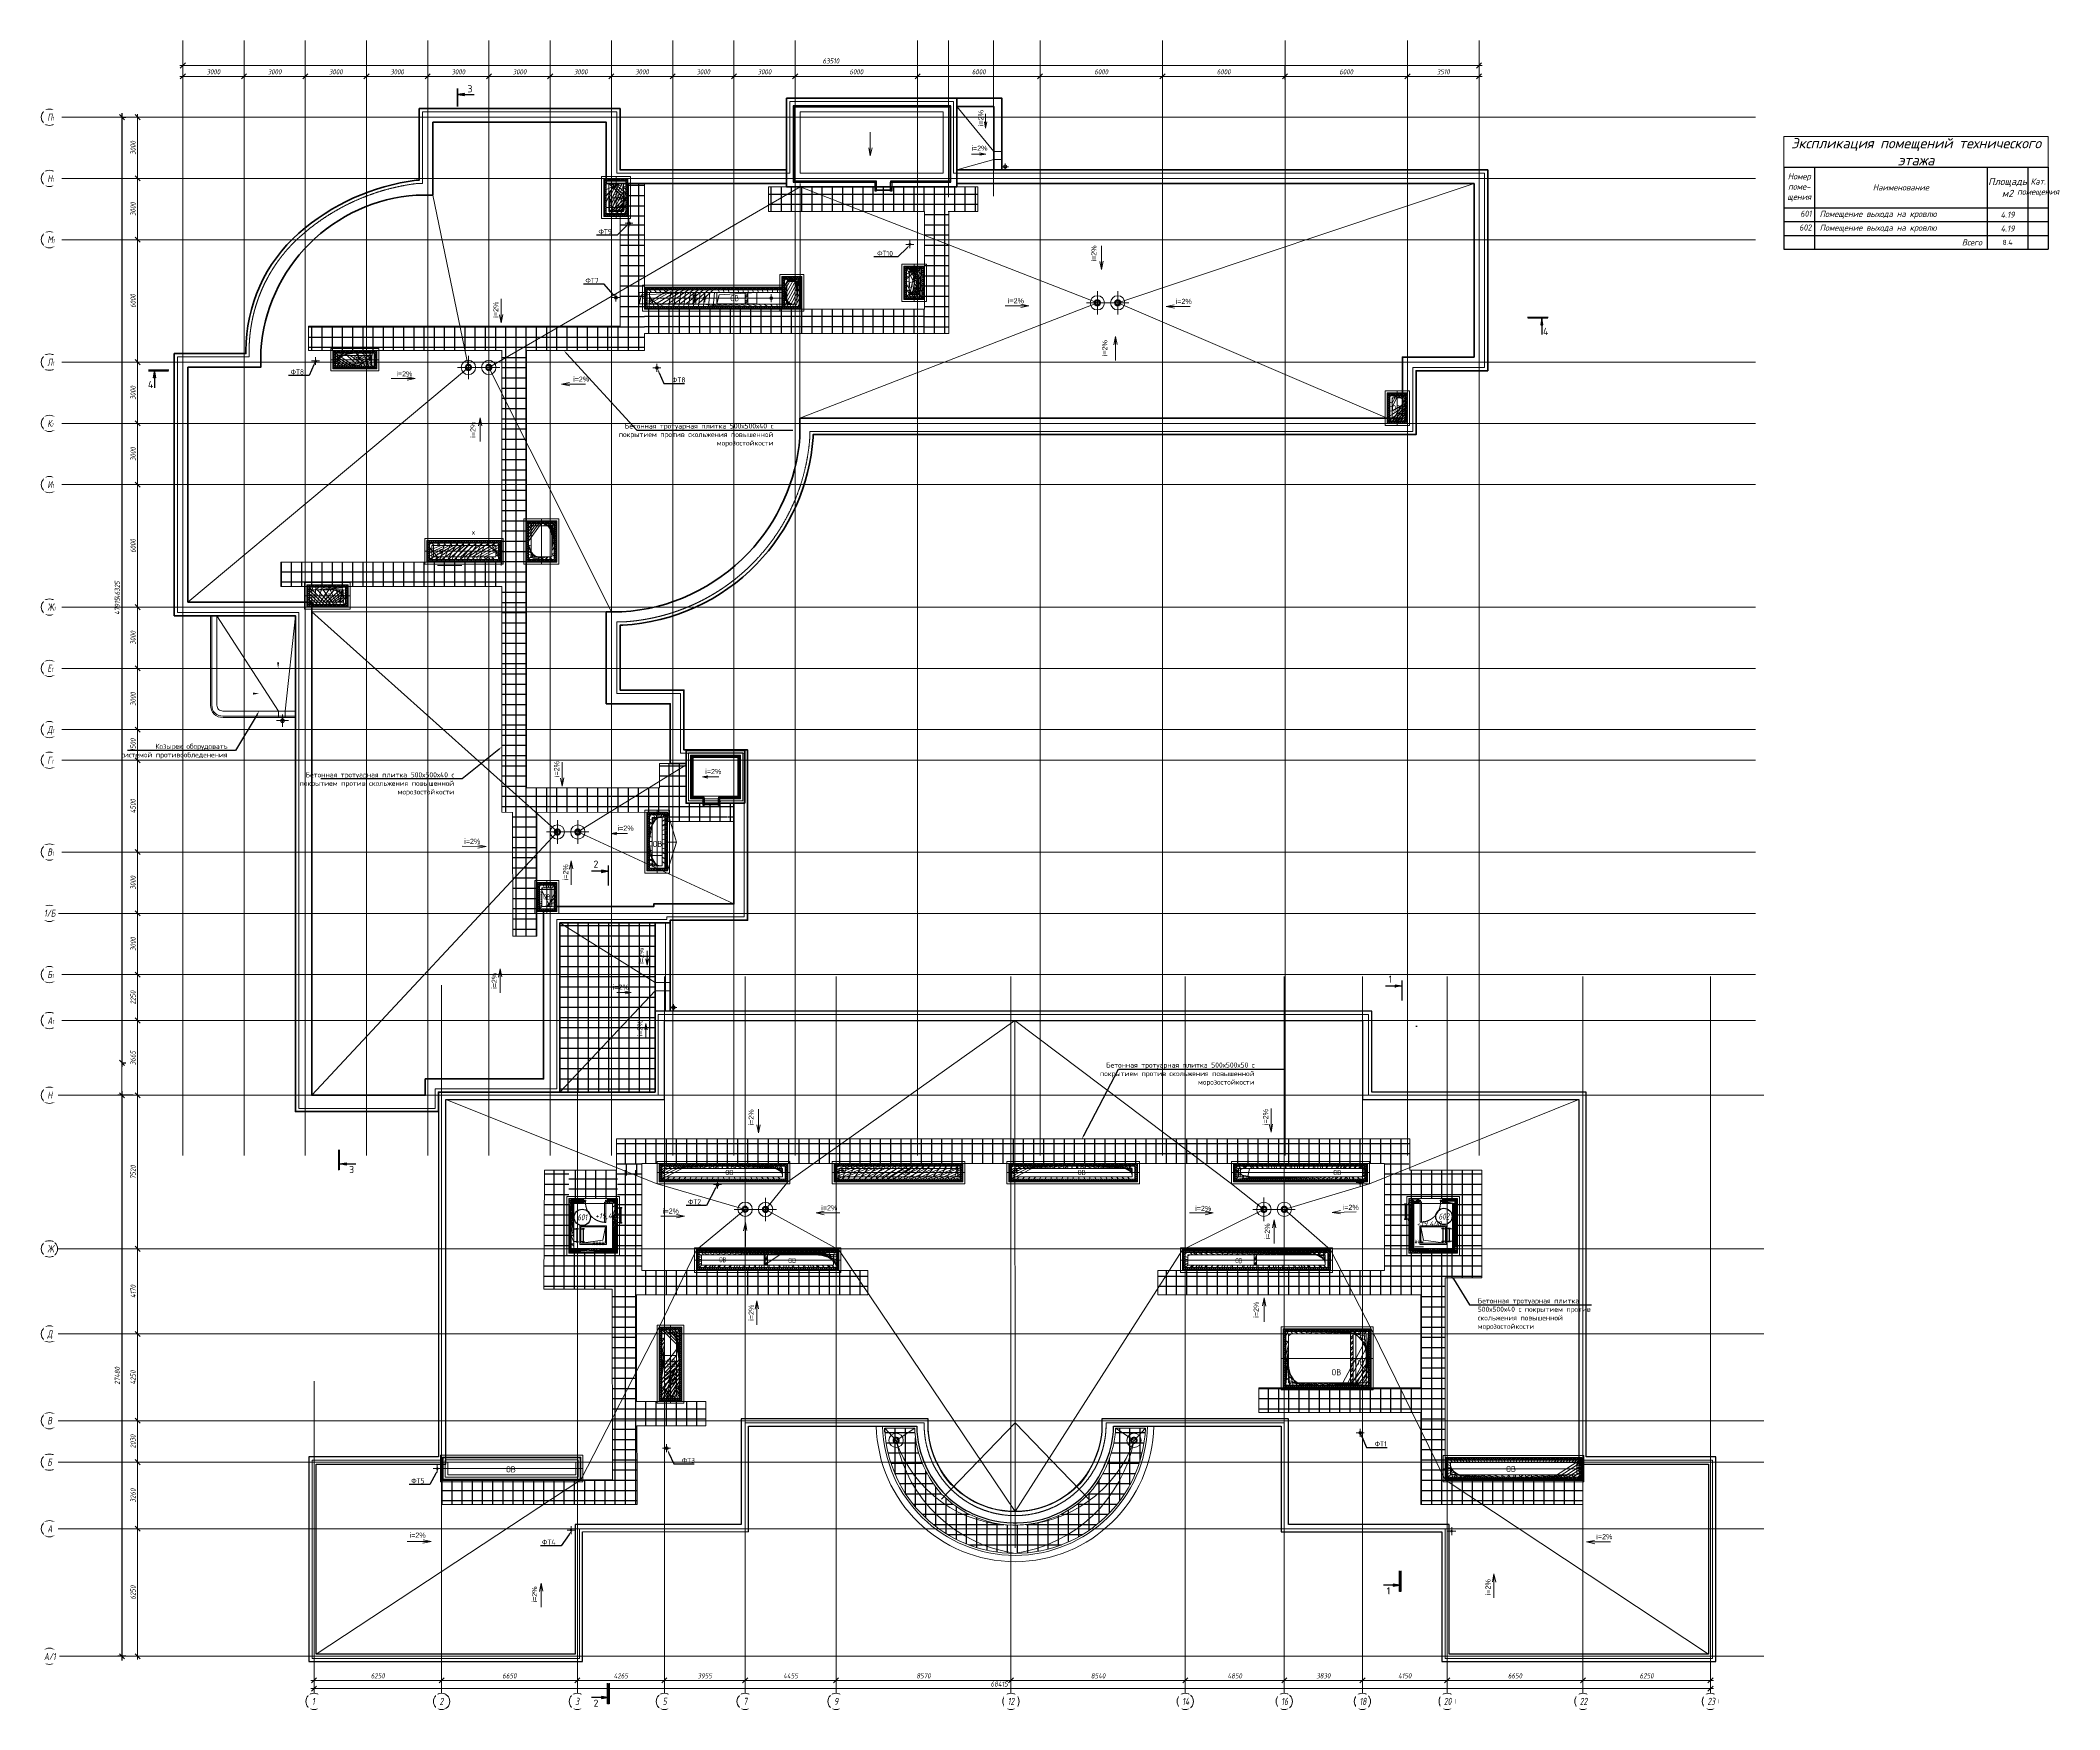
# Model space of a CAD drawing. Extents: x -7222004756 to 0, y 0 to 3849122621.
# Drawn here: x -7220535235 to -7220436306, y 3848883034 to 3848964803 of the extents above; entities that cross this region are included whole.
import ezdxf
from ezdxf import colors
from ezdxf.entities.mleader import LeaderData, LeaderLine
from ezdxf.enums import TextEntityAlignment as Align
from ezdxf.math import Vec2, Vec3

# ---------------------------------------------------------------- set-up
doc = ezdxf.new("R2010")
doc.units = 0
doc.header["$LTSCALE"] = 100
doc.header["$PDMODE"] = 1
doc.header["$PDSIZE"] = 200
for name, pattern in [('ACAD_ISO02W100', [15, 12, -3]), ('CENTER', [2, 1.25, -0.25, 0.25, -0.25]), ('DASHED', [19.05, 12.7, -6.35]), ('HIDDEN', [6, 4, -2]), ('HIDDEN2', [4.7625, 3.175, -1.5875]), ('ГОСТ 2.303 4', [7, 5, -2, 0])]:
    doc.linetypes.add(name, pattern=pattern)
doc.layers.get('Defpoints').update_dxf_attribs({"color": 42})
for name, color, linetype, lineweight in [('!!!_АР_отделка', 92, 'Continuous', 13), ('!!!_АР_перегородки блоки', 7, 'Continuous', 5), ('18_АР_Водостоки', 7, 'Continuous', 18), ('_АР ТЕКСТ', 250, 'Continuous', 25), ('_ВК-К1', 14, 'Continuous', 40), ('АР_Двери', 5, 'Continuous', 18), ('АР_Двери фасада', 1, 'Continuous', 15), ('АР_Лестницы ограждение', 94, 'Continuous', 25), ('АР_Маркер экспликации', 239, 'Continuous', 13), ('АР_Навесной фасад', 5, 'Continuous', 5), ('АР_Номер помещения', 1, 'Continuous', 25), ('АР_Оси', 193, 'Continuous', 9), ('АР_Оси размеры', 164, 'Continuous', 9), ('АР_Отметки', 250, 'Continuous', 15), ('АР_Помещения_площадь', 19, 'Continuous', 9), ('АР_Разрезы', 175, 'Continuous', 9), ('АР_стены', 250, 'Continuous', 30), ('АР_тонкая линия', 250, 'Continuous', 0), ('Марки спринклеров', 7, 'Continuous', 20), ('ОБОРУДОВАНИЕ', 253, 'Continuous', 5), ('перекр 0.3', 181, 'Continuous', 30), ('Подвал', 250, 'Continuous', 30), ('пунктир', 251, 'Continuous', 13), ('РАЗМЕРЫ ВНУТРЕННИЕ', 137, 'Continuous', 5), ('Специальное оборудование', 7, 'Continuous', 9), ('Эвакуация', 7, 'Continuous', 9)]:
    doc.layers.add(name, color=color, linetype=linetype, lineweight=lineweight)
for name, color, linetype in [('АР_Кровля дорожки', 6, 'Continuous'), ('АР_Отверстия', 251, 'Continuous'), ('АР_Таблицы', 250, 'Continuous'), ('Козырек', 7, 'Continuous'), ('П_Текст', 7, 'Continuous'), ('Тонкая', 7, 'Continuous')]:
    doc.layers.add(name, color=color, linetype=linetype)
doc.layers.get('Тонкая').off()
doc.styles.add('GOST Common_1', font='GOST_Common.ttf', dxfattribs={"width": 0.9, "height": 200})
doc.styles.add('ICOCPEUR', font='isocpeur.ttf')
doc.styles.add('ISOCPEUR', font='isocpeui.ttf', dxfattribs={"height": 250})
doc.styles.add('ISOCPEUR_2', font='isocpeur.ttf', dxfattribs={"width": 0.9, "height": 300})
doc.styles.add('METRO-STYLE', font='isocpeur.ttf', dxfattribs={"width": 0.9, "oblique": 15})
doc.styles.get("Standard").update_dxf_attribs({"font": 'arial.ttf'})
doc.styles.add('Архитект', font='isocpeur.ttf', dxfattribs={"width": 0.8, "oblique": 8})
doc.styles.add('ГОСТ 2.304', font='CS_Gost2304.shx', dxfattribs={"oblique": 10})
doc.dimstyles.new('СПДС', dxfattribs={"dimscale": 100, "dimtxt": 2.5, "dimasz": 2.5, "dimexe": 2, "dimexo": 0.625, "dimgap": 1, "dimtad": 1, "dimdec": 0, "dimrnd": 5, "dimtxsty": 'ГОСТ 2.304', "dimblk": 'OBLIQUE', "dimblk1": 'OBLIQUE', "dimblk2": 'OBLIQUE', "dimcen": 2.5, "dimdle": 2, "dimadec": 0, "dimazin": 2, "dimtfac": 0.75, "dimtdec": 4, "dimtmove": 1, "dimatfit": 3, "dimfxl": 1, "dimtfill": 1, "dimtolj": 1, "dimarcsym": 1})
pattern_1 = [(90, (-7220040928.1, 3848972772.26), (-500, 0), []), (180, (-7220040928.1, 3848972772.26), (-3e-14, -500), [])]
pattern_2 = [(225, (1142534523.81, 4785028183.55), (132.5825214725, -132.5825214725), []), (225, (1142534435.42, 4785028183.55), (132.5825214725, -132.5825214725), [])]
pattern_3 = [(225, (1142534523.81, 4785028693.68), (132.5825214725, -132.5825214725), []), (225, (1142534435.42, 4785028693.68), (132.5825214725, -132.5825214725), [])]
pattern_4 = [(225, (1142534523.81, 4785028183.55), (53.033008589, -53.033008589), []), (315, (1142534523.81, 4785028183.55), (53.033008589, 53.033008589), [])]
pattern_5 = [(225, (1142534523.81, 4785028693.68), (53.033008589, -53.033008589), []), (315, (1142534523.81, 4785028693.68), (53.033008589, 53.033008589), [])]
pattern_6 = [(225, (1142916886.93, 4785103944.27), (132.5825214725, -132.5825214725), []), (225, (1142916798.54, 4785103944.27), (132.5825214725, -132.5825214725), [])]
pattern_7 = [(225, (1142916886.93, 4785104454.27), (132.5825214725, -132.5825214725), []), (225, (1142916798.54, 4785104454.27), (132.5825214725, -132.5825214725), [])]
pattern_8 = [(225, (1142916886.93, 4785103944.27), (53.033008589, -53.033008589), []), (315, (1142916886.93, 4785103944.27), (53.033008589, 53.033008589), [])]
pattern_9 = [(90, (-7220180567.26, 3848972772.26), (-500, 0), []), (180, (-7220180567.26, 3848972772.26), (-3e-14, -500), [])]

# ---------------------------------------------------------------- blocks, each defined once
blk = doc.blocks.new('_Oblique')
at = {"color": 0, "linetype": 'ByBlock', "lineweight": -2}
blk.add_line((-0.5, -0.5), (0.5, 0.5), dxfattribs=at)
blk = doc.blocks.new('*D660')
at = {"layer": 'Defpoints', "color": 0, "ltscale": 100, "transparency": 16777216}
for p in [(-7220531296.308425, 3848961040.751145), (-7220531296.308425, 3848914715.18768), (-7220531240.498336, 3848914715.18768)]:
    blk.add_point(p, dxfattribs=at)
at = {"layer": 'АР_Оси размеры', "color": 8, "lineweight": -2, "ltscale": 100, "transparency": 16777216}
for p, q in [((-7220531240.498336, 3848961240.751145), (-7220531240.498336, 3848914515.18768)), ((-7220531233.808425, 3848961040.751145), (-7220531040.498336, 3848961040.751145)), ((-7220531233.808425, 3848914715.18768), (-7220531040.498336, 3848914715.18768))]:
    blk.add_line(p, q, dxfattribs=at)
at = {"layer": 'АР_Оси размеры', "color": 8, "lineweight": -2, "ltscale": 100, "transparency": 16777216, "xscale": 250, "yscale": 250, "zscale": 250}
for p, rotation in [((-7220531240.498336, 3848961040.751145), 90), ((-7220531240.498336, 3848914715.18768), 270)]:
    blk.add_blockref('_Oblique', p, dxfattribs=dict(at, rotation=rotation))
at = {"layer": 'АР_Оси размеры', "color": 8, "ltscale": 100, "transparency": 16777216, "insert": (-7220531465.498333, 3848937877.969414), "char_height": 250, "attachment_point": 5, "rotation": 90, "style": 'ГОСТ 2.304', "bg_fill": 3, "box_fill_scale": 1.1, "bg_fill_color": 256, "bg_fill_true_color": 13158600, "bg_fill_transparency": 0}
blk.add_mtext('\\A1;46325', dxfattribs=at)
blk = doc.blocks.new('*D392')
at = {"layer": 'Defpoints', "color": 0, "lineweight": 30, "ltscale": 100, "transparency": 16777216}
for p in [(-2088, -71210), (-1189, -71210), (-654, -77460)]:
    blk.add_point(p, dxfattribs=at)
at = {"layer": 'АР_Оси размеры', "color": 0, "lineweight": -2, "ltscale": 100, "transparency": 16777216}
for p, q in [((-1189, -71210), (-2238, -71210)), ((-2088, -77610), (-2088, -71060)), ((-654, -77460), (-2238, -77460))]:
    blk.add_line(p, q, dxfattribs=at)
at = {"layer": 'АР_Оси размеры', "color": 0, "lineweight": -2, "ltscale": 100, "transparency": 16777216, "xscale": 250, "yscale": 250, "zscale": 250}
for p, rotation in [((-2088, -71210), 90), ((-2088, -77460), 270)]:
    blk.add_blockref('_Oblique', p, dxfattribs=dict(at, rotation=rotation))
at = {"layer": 'АР_Оси размеры', "color": 0, "ltscale": 100, "transparency": 16777216, "insert": (-2313, -74335), "char_height": 250, "attachment_point": 5, "rotation": 90, "style": 'ГОСТ 2.304'}
blk.add_mtext('\\A1;6250', dxfattribs=at)
blk = doc.blocks.new('*D393')
at = {"layer": 'Defpoints', "color": 0, "lineweight": 30, "ltscale": 100, "transparency": 16777216}
for p in [(-2088, -67950), (-1266, -67950), (-1189, -71210)]:
    blk.add_point(p, dxfattribs=at)
at = {"layer": 'АР_Оси размеры', "color": 0, "lineweight": -2, "ltscale": 100, "transparency": 16777216}
for p, q in [((-1266, -67950), (-2238, -67950)), ((-2088, -71360), (-2088, -67800)), ((-1189, -71210), (-2238, -71210))]:
    blk.add_line(p, q, dxfattribs=at)
at = {"layer": 'АР_Оси размеры', "color": 0, "lineweight": -2, "ltscale": 100, "transparency": 16777216, "xscale": 250, "yscale": 250, "zscale": 250}
for p, rotation in [((-2088, -67950), 90), ((-2088, -71210), 270)]:
    blk.add_blockref('_Oblique', p, dxfattribs=dict(at, rotation=rotation))
at = {"layer": 'АР_Оси размеры', "color": 0, "ltscale": 100, "transparency": 16777216, "insert": (-2313, -69580), "char_height": 250, "attachment_point": 5, "rotation": 90, "style": 'ГОСТ 2.304'}
blk.add_mtext('\\A1;3260', dxfattribs=at)
blk = doc.blocks.new('*D394')
at = {"layer": 'Defpoints', "color": 0, "lineweight": 30, "ltscale": 100, "transparency": 16777216}
for p in [(-2088, -65920), (-1340, -65920), (-1266, -67950)]:
    blk.add_point(p, dxfattribs=at)
at = {"layer": 'АР_Оси размеры', "color": 0, "lineweight": -2, "ltscale": 100, "transparency": 16777216}
for p, q in [((-1340, -65920), (-2238, -65920)), ((-2088, -68100), (-2088, -65770)), ((-1266, -67950), (-2238, -67950))]:
    blk.add_line(p, q, dxfattribs=at)
at = {"layer": 'АР_Оси размеры', "color": 0, "lineweight": -2, "ltscale": 100, "transparency": 16777216, "xscale": 250, "yscale": 250, "zscale": 250}
for p, rotation in [((-2088, -65920), 90), ((-2088, -67950), 270)]:
    blk.add_blockref('_Oblique', p, dxfattribs=dict(at, rotation=rotation))
at = {"layer": 'АР_Оси размеры', "color": 0, "ltscale": 100, "transparency": 16777216, "insert": (-2313, -66935), "char_height": 250, "attachment_point": 5, "rotation": 90, "style": 'ГОСТ 2.304'}
blk.add_mtext('\\A1;2030', dxfattribs=at)
blk = doc.blocks.new('*D395')
at = {"layer": 'Defpoints', "color": 0, "lineweight": 30, "ltscale": 100, "transparency": 16777216}
for p in [(-2088, -61670), (-1738, -61670), (-1340, -65920)]:
    blk.add_point(p, dxfattribs=at)
at = {"layer": 'АР_Оси размеры', "color": 0, "lineweight": -2, "ltscale": 100, "transparency": 16777216}
for p, q in [((-1738, -61670), (-2238, -61670)), ((-2088, -66070), (-2088, -61520)), ((-1340, -65920), (-2238, -65920))]:
    blk.add_line(p, q, dxfattribs=at)
at = {"layer": 'АР_Оси размеры', "color": 0, "lineweight": -2, "ltscale": 100, "transparency": 16777216, "xscale": 250, "yscale": 250, "zscale": 250}
for p, rotation in [((-2088, -61670), 90), ((-2088, -65920), 270)]:
    blk.add_blockref('_Oblique', p, dxfattribs=dict(at, rotation=rotation))
at = {"layer": 'АР_Оси размеры', "color": 0, "ltscale": 100, "transparency": 16777216, "insert": (-2313, -63795), "char_height": 250, "attachment_point": 5, "rotation": 90, "style": 'ГОСТ 2.304'}
blk.add_mtext('\\A1;4250', dxfattribs=at)
blk = doc.blocks.new('*D345')
at = {"layer": 'Defpoints', "color": 0, "lineweight": 30, "ltscale": 100, "transparency": 16777216}
for p in [(-2088, -57500), (-1270, -57500), (-1738, -61670)]:
    blk.add_point(p, dxfattribs=at)
at = {"layer": 'АР_Оси размеры', "color": 0, "lineweight": -2, "ltscale": 100, "transparency": 16777216}
for p, q in [((-2088, -61820), (-2088, -57350)), ((-1270, -57500), (-2238, -57500)), ((-1738, -61670), (-2238, -61670))]:
    blk.add_line(p, q, dxfattribs=at)
at = {"layer": 'АР_Оси размеры', "color": 0, "lineweight": -2, "ltscale": 100, "transparency": 16777216, "xscale": 250, "yscale": 250, "zscale": 250}
for p, rotation in [((-2088, -57500), 90), ((-2088, -61670), 270)]:
    blk.add_blockref('_Oblique', p, dxfattribs=dict(at, rotation=rotation))
at = {"layer": 'АР_Оси размеры', "color": 0, "ltscale": 100, "transparency": 16777216, "insert": (-2313, -59585), "char_height": 250, "attachment_point": 5, "rotation": 90, "style": 'ГОСТ 2.304'}
blk.add_mtext('\\A1;4170', dxfattribs=at)
blk = doc.blocks.new('*D346')
at = {"layer": 'Defpoints', "color": 0, "lineweight": 30, "ltscale": 100, "transparency": 16777216}
for p in [(-2088, -49980), (-1209, -49980), (-1270, -57500)]:
    blk.add_point(p, dxfattribs=at)
at = {"layer": 'АР_Оси размеры', "color": 0, "lineweight": -2, "ltscale": 100, "transparency": 16777216}
for p, q in [((-1209, -49980), (-2238, -49980)), ((-2088, -57650), (-2088, -49830)), ((-1270, -57500), (-2238, -57500))]:
    blk.add_line(p, q, dxfattribs=at)
at = {"layer": 'АР_Оси размеры', "color": 0, "lineweight": -2, "ltscale": 100, "transparency": 16777216, "xscale": 250, "yscale": 250, "zscale": 250}
for p, rotation in [((-2088, -49980), 90), ((-2088, -57500), 270)]:
    blk.add_blockref('_Oblique', p, dxfattribs=dict(at, rotation=rotation))
at = {"layer": 'АР_Оси размеры', "color": 0, "ltscale": 100, "transparency": 16777216, "insert": (-2313, -53740), "char_height": 250, "attachment_point": 5, "rotation": 90, "style": 'ГОСТ 2.304'}
blk.add_mtext('\\A1;7520', dxfattribs=at)
blk = doc.blocks.new('*D347')
at = {"layer": 'Defpoints', "color": 0, "lineweight": 30, "ltscale": 100, "transparency": 16777216}
for p in [(-2088, -46315), (-1439, -46315), (-1209, -49980)]:
    blk.add_point(p, dxfattribs=at)
at = {"layer": 'АР_Оси размеры', "color": 0, "lineweight": -2, "ltscale": 100, "transparency": 16777216}
for p, q in [((-1439, -46315), (-2238, -46315)), ((-2088, -50130), (-2088, -46165)), ((-1209, -49980), (-2238, -49980))]:
    blk.add_line(p, q, dxfattribs=at)
at = {"layer": 'АР_Оси размеры', "color": 0, "lineweight": -2, "ltscale": 100, "transparency": 16777216, "xscale": 250, "yscale": 250, "zscale": 250}
for p, rotation in [((-2088, -46315), 90), ((-2088, -49980), 270)]:
    blk.add_blockref('_Oblique', p, dxfattribs=dict(at, rotation=rotation))
at = {"layer": 'АР_Оси размеры', "color": 0, "ltscale": 100, "transparency": 16777216, "insert": (-2313, -48148), "char_height": 250, "attachment_point": 5, "rotation": 90, "style": 'ГОСТ 2.304'}
blk.add_mtext('\\A1;3665', dxfattribs=at)
blk = doc.blocks.new('*D348')
at = {"layer": 'Defpoints', "color": 0, "lineweight": 30, "ltscale": 100, "transparency": 16777216}
for p in [(-2088, -44065), (-1746, -44065), (-1439, -46315)]:
    blk.add_point(p, dxfattribs=at)
at = {"layer": 'АР_Оси размеры', "color": 0, "lineweight": -2, "ltscale": 100, "transparency": 16777216}
for p, q in [((-1746, -44065), (-2238, -44065)), ((-2088, -46465), (-2088, -43915)), ((-1439, -46315), (-2238, -46315))]:
    blk.add_line(p, q, dxfattribs=at)
at = {"layer": 'АР_Оси размеры', "color": 0, "lineweight": -2, "ltscale": 100, "transparency": 16777216, "xscale": 250, "yscale": 250, "zscale": 250}
for p, rotation in [((-2088, -44065), 90), ((-2088, -46315), 270)]:
    blk.add_blockref('_Oblique', p, dxfattribs=dict(at, rotation=rotation))
at = {"layer": 'АР_Оси размеры', "color": 0, "ltscale": 100, "transparency": 16777216, "insert": (-2313, -45190), "char_height": 250, "attachment_point": 5, "rotation": 90, "style": 'ГОСТ 2.304'}
blk.add_mtext('\\A1;2250', dxfattribs=at)
blk = doc.blocks.new('*D349')
at = {"layer": 'Defpoints', "color": 0, "lineweight": 30, "ltscale": 100, "transparency": 16777216}
for p in [(-2088, -41065), (-1746, -41065), (-1746, -44065)]:
    blk.add_point(p, dxfattribs=at)
at = {"layer": 'АР_Оси размеры', "color": 0, "lineweight": -2, "ltscale": 100, "transparency": 16777216}
for p, q in [((-1746, -41065), (-2238, -41065)), ((-2088, -44215), (-2088, -40915)), ((-1746, -44065), (-2238, -44065))]:
    blk.add_line(p, q, dxfattribs=at)
at = {"layer": 'АР_Оси размеры', "color": 0, "lineweight": -2, "ltscale": 100, "transparency": 16777216, "xscale": 250, "yscale": 250, "zscale": 250}
for p, rotation in [((-2088, -41065), 90), ((-2088, -44065), 270)]:
    blk.add_blockref('_Oblique', p, dxfattribs=dict(at, rotation=rotation))
at = {"layer": 'АР_Оси размеры', "color": 0, "ltscale": 100, "transparency": 16777216, "insert": (-2313, -42565), "char_height": 250, "attachment_point": 5, "rotation": 90, "style": 'ГОСТ 2.304'}
blk.add_mtext('\\A1;3000', dxfattribs=at)
blk = doc.blocks.new('*D350')
at = {"layer": 'Defpoints', "color": 0, "lineweight": 30, "ltscale": 100, "transparency": 16777216}
for p in [(-2088, -38065), (-1579, -38065), (-1746, -41065)]:
    blk.add_point(p, dxfattribs=at)
at = {"layer": 'АР_Оси размеры', "color": 0, "lineweight": -2, "ltscale": 100, "transparency": 16777216}
for p, q in [((-1579, -38065), (-2238, -38065)), ((-2088, -41215), (-2088, -37915)), ((-1746, -41065), (-2238, -41065))]:
    blk.add_line(p, q, dxfattribs=at)
at = {"layer": 'АР_Оси размеры', "color": 0, "lineweight": -2, "ltscale": 100, "transparency": 16777216, "xscale": 250, "yscale": 250, "zscale": 250}
for p, rotation in [((-2088, -38065), 90), ((-2088, -41065), 270)]:
    blk.add_blockref('_Oblique', p, dxfattribs=dict(at, rotation=rotation))
at = {"layer": 'АР_Оси размеры', "color": 0, "ltscale": 100, "transparency": 16777216, "insert": (-2313, -39565), "char_height": 250, "attachment_point": 5, "rotation": 90, "style": 'ГОСТ 2.304'}
blk.add_mtext('\\A1;3000', dxfattribs=at)
blk = doc.blocks.new('*D351')
at = {"layer": 'Defpoints', "color": 0, "lineweight": 30, "ltscale": 100, "transparency": 16777216}
for p in [(-2088, -33565), (-1525, -33565), (-1579, -38065)]:
    blk.add_point(p, dxfattribs=at)
at = {"layer": 'АР_Оси размеры', "color": 0, "lineweight": -2, "ltscale": 100, "transparency": 16777216}
for p, q in [((-1525, -33565), (-2238, -33565)), ((-2088, -38215), (-2088, -33415)), ((-1579, -38065), (-2238, -38065))]:
    blk.add_line(p, q, dxfattribs=at)
at = {"layer": 'АР_Оси размеры', "color": 0, "lineweight": -2, "ltscale": 100, "transparency": 16777216, "xscale": 250, "yscale": 250, "zscale": 250}
for p, rotation in [((-2088, -33565), 90), ((-2088, -38065), 270)]:
    blk.add_blockref('_Oblique', p, dxfattribs=dict(at, rotation=rotation))
at = {"layer": 'АР_Оси размеры', "color": 0, "ltscale": 100, "transparency": 16777216, "insert": (-2313, -35815), "char_height": 250, "attachment_point": 5, "rotation": 90, "style": 'ГОСТ 2.304'}
blk.add_mtext('\\A1;4500', dxfattribs=at)
blk = doc.blocks.new('*D352')
at = {"layer": 'Defpoints', "color": 0, "lineweight": 30, "ltscale": 100, "transparency": 16777216}
for p in [(-2088, -32065), (-1525, -32065), (-1525, -33565)]:
    blk.add_point(p, dxfattribs=at)
at = {"layer": 'АР_Оси размеры', "color": 0, "lineweight": -2, "ltscale": 100, "transparency": 16777216}
for p, q in [((-1525, -32065), (-2238, -32065)), ((-2088, -33715), (-2088, -31915)), ((-1525, -33565), (-2238, -33565))]:
    blk.add_line(p, q, dxfattribs=at)
at = {"layer": 'АР_Оси размеры', "color": 0, "lineweight": -2, "ltscale": 100, "transparency": 16777216, "xscale": 250, "yscale": 250, "zscale": 250}
for p, rotation in [((-2088, -32065), 90), ((-2088, -33565), 270)]:
    blk.add_blockref('_Oblique', p, dxfattribs=dict(at, rotation=rotation))
at = {"layer": 'АР_Оси размеры', "color": 0, "ltscale": 100, "transparency": 16777216, "insert": (-2313, -32815), "char_height": 250, "attachment_point": 5, "rotation": 90, "style": 'ГОСТ 2.304'}
blk.add_mtext('\\A1;1500', dxfattribs=at)
blk = doc.blocks.new('*D353')
at = {"layer": 'Defpoints', "color": 0, "lineweight": 30, "ltscale": 100, "transparency": 16777216}
for p in [(-2088, -29065), (-1664, -29065), (-1525, -32065)]:
    blk.add_point(p, dxfattribs=at)
at = {"layer": 'АР_Оси размеры', "color": 0, "lineweight": -2, "ltscale": 100, "transparency": 16777216}
for p, q in [((-1664, -29065), (-2238, -29065)), ((-2088, -32215), (-2088, -28915)), ((-1525, -32065), (-2238, -32065))]:
    blk.add_line(p, q, dxfattribs=at)
at = {"layer": 'АР_Оси размеры', "color": 0, "lineweight": -2, "ltscale": 100, "transparency": 16777216, "xscale": 250, "yscale": 250, "zscale": 250}
for p, rotation in [((-2088, -29065), 90), ((-2088, -32065), 270)]:
    blk.add_blockref('_Oblique', p, dxfattribs=dict(at, rotation=rotation))
at = {"layer": 'АР_Оси размеры', "color": 0, "ltscale": 100, "transparency": 16777216, "insert": (-2313, -30565), "char_height": 250, "attachment_point": 5, "rotation": 90, "style": 'ГОСТ 2.304'}
blk.add_mtext('\\A1;3000', dxfattribs=at)
blk = doc.blocks.new('*D354')
at = {"layer": 'Defpoints', "color": 0, "lineweight": 30, "ltscale": 100, "transparency": 16777216}
for p in [(-2088, -26065), (-1664, -26065), (-1525, -29065)]:
    blk.add_point(p, dxfattribs=at)
at = {"layer": 'АР_Оси размеры', "color": 0, "lineweight": -2, "ltscale": 100, "transparency": 16777216}
for p, q in [((-1664, -26065), (-2238, -26065)), ((-2088, -29215), (-2088, -25915)), ((-1525, -29065), (-2238, -29065))]:
    blk.add_line(p, q, dxfattribs=at)
at = {"layer": 'АР_Оси размеры', "color": 0, "lineweight": -2, "ltscale": 100, "transparency": 16777216, "xscale": 250, "yscale": 250, "zscale": 250}
for p, rotation in [((-2088, -26065), 90), ((-2088, -29065), 270)]:
    blk.add_blockref('_Oblique', p, dxfattribs=dict(at, rotation=rotation))
at = {"layer": 'АР_Оси размеры', "color": 0, "ltscale": 100, "transparency": 16777216, "insert": (-2313, -27565), "char_height": 250, "attachment_point": 5, "rotation": 90, "style": 'ГОСТ 2.304'}
blk.add_mtext('\\A1;3000', dxfattribs=at)
blk = doc.blocks.new('*D355')
at = {"layer": 'Defpoints', "color": 0, "lineweight": 30, "ltscale": 100, "transparency": 16777216}
for p in [(-2088, -20065), (-1433, -20065), (-1664, -26065)]:
    blk.add_point(p, dxfattribs=at)
at = {"layer": 'АР_Оси размеры', "color": 0, "lineweight": -2, "ltscale": 100, "transparency": 16777216}
for p, q in [((-1433, -20065), (-2238, -20065)), ((-2088, -26215), (-2088, -19915)), ((-1664, -26065), (-2238, -26065))]:
    blk.add_line(p, q, dxfattribs=at)
at = {"layer": 'АР_Оси размеры', "color": 0, "lineweight": -2, "ltscale": 100, "transparency": 16777216, "xscale": 250, "yscale": 250, "zscale": 250}
for p, rotation in [((-2088, -20065), 90), ((-2088, -26065), 270)]:
    blk.add_blockref('_Oblique', p, dxfattribs=dict(at, rotation=rotation))
at = {"layer": 'АР_Оси размеры', "color": 0, "ltscale": 100, "transparency": 16777216, "insert": (-2313, -23065), "char_height": 250, "attachment_point": 5, "rotation": 90, "style": 'ГОСТ 2.304'}
blk.add_mtext('\\A1;6000', dxfattribs=at)
blk = doc.blocks.new('*D356')
at = {"layer": 'Defpoints', "color": 0, "lineweight": 30, "ltscale": 100, "transparency": 16777216}
for p in [(-2088, -17065), (-1576, -17065), (-1433, -20065)]:
    blk.add_point(p, dxfattribs=at)
at = {"layer": 'АР_Оси размеры', "color": 0, "lineweight": -2, "ltscale": 100, "transparency": 16777216}
for p, q in [((-1576, -17065), (-2238, -17065)), ((-2088, -20215), (-2088, -16915)), ((-1433, -20065), (-2238, -20065))]:
    blk.add_line(p, q, dxfattribs=at)
at = {"layer": 'АР_Оси размеры', "color": 0, "lineweight": -2, "ltscale": 100, "transparency": 16777216, "xscale": 250, "yscale": 250, "zscale": 250}
for p, rotation in [((-2088, -17065), 90), ((-2088, -20065), 270)]:
    blk.add_blockref('_Oblique', p, dxfattribs=dict(at, rotation=rotation))
at = {"layer": 'АР_Оси размеры', "color": 0, "ltscale": 100, "transparency": 16777216, "insert": (-2313, -18565), "char_height": 250, "attachment_point": 5, "rotation": 90, "style": 'ГОСТ 2.304'}
blk.add_mtext('\\A1;3000', dxfattribs=at)
blk = doc.blocks.new('*D357')
at = {"layer": 'Defpoints', "color": 0, "lineweight": 30, "ltscale": 100, "transparency": 16777216}
for p in [(-2088, -14065), (-1576, -14065), (-1433, -17065)]:
    blk.add_point(p, dxfattribs=at)
at = {"layer": 'АР_Оси размеры', "color": 0, "lineweight": -2, "ltscale": 100, "transparency": 16777216}
for p, q in [((-1576, -14065), (-2238, -14065)), ((-2088, -17215), (-2088, -13915)), ((-1433, -17065), (-2238, -17065))]:
    blk.add_line(p, q, dxfattribs=at)
at = {"layer": 'АР_Оси размеры', "color": 0, "lineweight": -2, "ltscale": 100, "transparency": 16777216, "xscale": 250, "yscale": 250, "zscale": 250}
for p, rotation in [((-2088, -14065), 90), ((-2088, -17065), 270)]:
    blk.add_blockref('_Oblique', p, dxfattribs=dict(at, rotation=rotation))
at = {"layer": 'АР_Оси размеры', "color": 0, "ltscale": 100, "transparency": 16777216, "insert": (-2313, -15565), "char_height": 250, "attachment_point": 5, "rotation": 90, "style": 'ГОСТ 2.304'}
blk.add_mtext('\\A1;3000', dxfattribs=at)
blk = doc.blocks.new('*D358')
at = {"layer": 'Defpoints', "color": 0, "lineweight": 30, "ltscale": 100, "transparency": 16777216}
for p in [(-2088, -8065), (-1428, -8065), (-1576, -14065)]:
    blk.add_point(p, dxfattribs=at)
at = {"layer": 'АР_Оси размеры', "color": 0, "lineweight": -2, "ltscale": 100, "transparency": 16777216}
for p, q in [((-1428, -8065), (-2238, -8065)), ((-2088, -14215), (-2088, -7915)), ((-1576, -14065), (-2238, -14065))]:
    blk.add_line(p, q, dxfattribs=at)
at = {"layer": 'АР_Оси размеры', "color": 0, "lineweight": -2, "ltscale": 100, "transparency": 16777216, "xscale": 250, "yscale": 250, "zscale": 250}
for p, rotation in [((-2088, -8065), 90), ((-2088, -14065), 270)]:
    blk.add_blockref('_Oblique', p, dxfattribs=dict(at, rotation=rotation))
at = {"layer": 'АР_Оси размеры', "color": 0, "ltscale": 100, "transparency": 16777216, "insert": (-2313, -11065), "char_height": 250, "attachment_point": 5, "rotation": 90, "style": 'ГОСТ 2.304'}
blk.add_mtext('\\A1;6000', dxfattribs=at)
blk = doc.blocks.new('*D359')
at = {"layer": 'Defpoints', "color": 0, "lineweight": 30, "ltscale": 100, "transparency": 16777216}
for p in [(-2088, -5065), (-1576, -5065), (-1433, -8065)]:
    blk.add_point(p, dxfattribs=at)
at = {"layer": 'АР_Оси размеры', "color": 0, "lineweight": -2, "ltscale": 100, "transparency": 16777216}
for p, q in [((-2088, -8215), (-2088, -4915)), ((-1576, -5065), (-2238, -5065)), ((-1433, -8065), (-2238, -8065))]:
    blk.add_line(p, q, dxfattribs=at)
at = {"layer": 'АР_Оси размеры', "color": 0, "lineweight": -2, "ltscale": 100, "transparency": 16777216, "xscale": 250, "yscale": 250, "zscale": 250}
for p, rotation in [((-2088, -5065), 90), ((-2088, -8065), 270)]:
    blk.add_blockref('_Oblique', p, dxfattribs=dict(at, rotation=rotation))
at = {"layer": 'АР_Оси размеры', "color": 0, "ltscale": 100, "transparency": 16777216, "insert": (-2313, -6565), "char_height": 250, "attachment_point": 5, "rotation": 90, "style": 'ГОСТ 2.304'}
blk.add_mtext('\\A1;3000', dxfattribs=at)
blk = doc.blocks.new('*D360')
at = {"layer": 'Defpoints', "color": 0, "lineweight": 30, "ltscale": 100, "transparency": 16777216}
for p in [(-2088, -2065), (-1576, -2065), (-1433, -5065)]:
    blk.add_point(p, dxfattribs=at)
at = {"layer": 'АР_Оси размеры', "color": 0, "lineweight": -2, "ltscale": 100, "transparency": 16777216}
for p, q in [((-2088, -5215), (-2088, -1915)), ((-1576, -2065), (-2238, -2065)), ((-1433, -5065), (-2238, -5065))]:
    blk.add_line(p, q, dxfattribs=at)
at = {"layer": 'АР_Оси размеры', "color": 0, "lineweight": -2, "ltscale": 100, "transparency": 16777216, "xscale": 250, "yscale": 250, "zscale": 250}
for p, rotation in [((-2088, -2065), 90), ((-2088, -5065), 270)]:
    blk.add_blockref('_Oblique', p, dxfattribs=dict(at, rotation=rotation))
at = {"layer": 'АР_Оси размеры', "color": 0, "ltscale": 100, "transparency": 16777216, "insert": (-2313, -3565), "char_height": 250, "attachment_point": 5, "rotation": 90, "style": 'ГОСТ 2.304'}
blk.add_mtext('\\A1;3000', dxfattribs=at)
blk = doc.blocks.new('*D361')
at = {"layer": 'Defpoints', "color": 0, "lineweight": 30, "ltscale": 100, "transparency": 16777216}
for p in [(-2914, -2065), (-2914, -49980), (-2858, -49980)]:
    blk.add_point(p, dxfattribs=at)
at = {"layer": 'АР_Оси размеры', "color": 0, "lineweight": -2, "ltscale": 100, "transparency": 16777216}
for p, q in [((-2858, -1915), (-2858, -50130)), ((-2914, -2065), (-2708, -2065)), ((-2914, -49980), (-2708, -49980))]:
    blk.add_line(p, q, dxfattribs=at)
at = {"layer": 'АР_Оси размеры', "color": 0, "lineweight": -2, "ltscale": 100, "transparency": 16777216, "xscale": 250, "yscale": 250, "zscale": 250}
for p, rotation in [((-2858, -2065), 90), ((-2858, -49980), 270)]:
    blk.add_blockref('_Oblique', p, dxfattribs=dict(at, rotation=rotation))
at = {"layer": 'АР_Оси размеры', "color": 0, "ltscale": 100, "transparency": 16777216, "insert": (-3083, -26023), "char_height": 250, "attachment_point": 5, "rotation": 90, "style": 'ГОСТ 2.304'}
blk.add_mtext('\\A1;47915', dxfattribs=at)
blk = doc.blocks.new('*D362')
at = {"layer": 'Defpoints', "color": 0, "lineweight": 30, "ltscale": 100, "transparency": 16777216}
for p in [(6555, -78232), (12805, -78232), (12805, -78642)]:
    blk.add_point(p, dxfattribs=at)
at = {"layer": 'АР_Оси размеры', "color": 0, "lineweight": -2, "ltscale": 100, "transparency": 16777216}
for p, q in [((6405, -78642), (12955, -78642)), ((6555, -78232), (6555, -78792)), ((12805, -78232), (12805, -78792))]:
    blk.add_line(p, q, dxfattribs=at)
at = {"layer": 'АР_Оси размеры', "color": 0, "lineweight": -2, "ltscale": 100, "transparency": 16777216, "xscale": 250, "yscale": 250, "zscale": 250, "rotation": 180}
blk.add_blockref('_Oblique', (6555, -78642), dxfattribs=at)
at = {"layer": 'АР_Оси размеры', "color": 0, "lineweight": -2, "ltscale": 100, "transparency": 16777216, "xscale": 250, "yscale": 250, "zscale": 250}
blk.add_blockref('_Oblique', (12805, -78642), dxfattribs=at)
at = {"layer": 'АР_Оси размеры', "color": 0, "ltscale": 100, "transparency": 16777216, "insert": (9680, -78417), "char_height": 250, "attachment_point": 5, "style": 'ГОСТ 2.304'}
blk.add_mtext('\\A1;6250', dxfattribs=at)
blk = doc.blocks.new('*D363')
at = {"layer": 'Defpoints', "color": 0, "lineweight": 30, "ltscale": 100, "transparency": 16777216}
for p in [(19455, -77818), (12805, -78232), (19455, -78642)]:
    blk.add_point(p, dxfattribs=at)
at = {"layer": 'АР_Оси размеры', "color": 0, "lineweight": -2, "ltscale": 100, "transparency": 16777216}
for p, q in [((19455, -77818), (19455, -78792)), ((12655, -78642), (19605, -78642)), ((12805, -78232), (12805, -78792))]:
    blk.add_line(p, q, dxfattribs=at)
at = {"layer": 'АР_Оси размеры', "color": 0, "lineweight": -2, "ltscale": 100, "transparency": 16777216, "xscale": 250, "yscale": 250, "zscale": 250, "rotation": 180}
blk.add_blockref('_Oblique', (12805, -78642), dxfattribs=at)
at = {"layer": 'АР_Оси размеры', "color": 0, "lineweight": -2, "ltscale": 100, "transparency": 16777216, "xscale": 250, "yscale": 250, "zscale": 250}
blk.add_blockref('_Oblique', (19455, -78642), dxfattribs=at)
at = {"layer": 'АР_Оси размеры', "color": 0, "ltscale": 100, "transparency": 16777216, "insert": (16130, -78417), "char_height": 250, "attachment_point": 5, "style": 'ГОСТ 2.304'}
blk.add_mtext('\\A1;6650', dxfattribs=at)
blk = doc.blocks.new('*D364')
at = {"layer": 'Defpoints', "color": 0, "lineweight": 30, "ltscale": 100, "transparency": 16777216}
for p in [(19455, -77818), (23720, -77818), (23720, -78642)]:
    blk.add_point(p, dxfattribs=at)
at = {"layer": 'АР_Оси размеры', "color": 0, "lineweight": -2, "ltscale": 100, "transparency": 16777216}
for p, q in [((19455, -77818), (19455, -78792)), ((23720, -77818), (23720, -78792)), ((19305, -78642), (23870, -78642))]:
    blk.add_line(p, q, dxfattribs=at)
at = {"layer": 'АР_Оси размеры', "color": 0, "lineweight": -2, "ltscale": 100, "transparency": 16777216, "xscale": 250, "yscale": 250, "zscale": 250, "rotation": 180}
blk.add_blockref('_Oblique', (19455, -78642), dxfattribs=at)
at = {"layer": 'АР_Оси размеры', "color": 0, "lineweight": -2, "ltscale": 100, "transparency": 16777216, "xscale": 250, "yscale": 250, "zscale": 250}
blk.add_blockref('_Oblique', (23720, -78642), dxfattribs=at)
at = {"layer": 'АР_Оси размеры', "color": 0, "ltscale": 100, "transparency": 16777216, "insert": (21588, -78417), "char_height": 250, "attachment_point": 5, "style": 'ГОСТ 2.304'}
blk.add_mtext('\\A1;4265', dxfattribs=at)
blk = doc.blocks.new('*D365')
at = {"layer": 'Defpoints', "color": 0, "lineweight": 30, "ltscale": 100, "transparency": 16777216}
for p in [(23720, -77818), (27675, -78119), (27675, -78642)]:
    blk.add_point(p, dxfattribs=at)
at = {"layer": 'АР_Оси размеры', "color": 0, "lineweight": -2, "ltscale": 100, "transparency": 16777216}
for p, q in [((23720, -77818), (23720, -78792)), ((27675, -78119), (27675, -78792)), ((23570, -78642), (27825, -78642))]:
    blk.add_line(p, q, dxfattribs=at)
at = {"layer": 'АР_Оси размеры', "color": 0, "lineweight": -2, "ltscale": 100, "transparency": 16777216, "xscale": 250, "yscale": 250, "zscale": 250, "rotation": 180}
blk.add_blockref('_Oblique', (23720, -78642), dxfattribs=at)
at = {"layer": 'АР_Оси размеры', "color": 0, "lineweight": -2, "ltscale": 100, "transparency": 16777216, "xscale": 250, "yscale": 250, "zscale": 250}
blk.add_blockref('_Oblique', (27675, -78642), dxfattribs=at)
at = {"layer": 'АР_Оси размеры', "color": 0, "ltscale": 100, "transparency": 16777216, "insert": (25698, -78417), "char_height": 250, "attachment_point": 5, "style": 'ГОСТ 2.304'}
blk.add_mtext('\\A1;3955', dxfattribs=at)
blk = doc.blocks.new('*D366')
at = {"layer": 'Defpoints', "color": 0, "lineweight": 30, "ltscale": 100, "transparency": 16777216}
for p in [(27675, -78119), (32130, -77800), (32130, -78642)]:
    blk.add_point(p, dxfattribs=at)
at = {"layer": 'АР_Оси размеры', "color": 0, "lineweight": -2, "ltscale": 100, "transparency": 16777216}
for p, q in [((27675, -78119), (27675, -78792)), ((32130, -77800), (32130, -78792)), ((27525, -78642), (32280, -78642))]:
    blk.add_line(p, q, dxfattribs=at)
at = {"layer": 'АР_Оси размеры', "color": 0, "lineweight": -2, "ltscale": 100, "transparency": 16777216, "xscale": 250, "yscale": 250, "zscale": 250, "rotation": 180}
blk.add_blockref('_Oblique', (27675, -78642), dxfattribs=at)
at = {"layer": 'АР_Оси размеры', "color": 0, "lineweight": -2, "ltscale": 100, "transparency": 16777216, "xscale": 250, "yscale": 250, "zscale": 250}
blk.add_blockref('_Oblique', (32130, -78642), dxfattribs=at)
at = {"layer": 'АР_Оси размеры', "color": 0, "ltscale": 100, "transparency": 16777216, "insert": (29903, -78417), "char_height": 250, "attachment_point": 5, "style": 'ГОСТ 2.304'}
blk.add_mtext('\\A1;4455', dxfattribs=at)
blk = doc.blocks.new('*D367')
at = {"layer": 'Defpoints', "color": 0, "lineweight": 30, "ltscale": 100, "transparency": 16777216}
for p in [(32130, -77800), (40700, -77800), (40700, -78642)]:
    blk.add_point(p, dxfattribs=at)
at = {"layer": 'АР_Оси размеры', "color": 0, "lineweight": -2, "ltscale": 100, "transparency": 16777216}
for p, q in [((32130, -77800), (32130, -78792)), ((40700, -77800), (40700, -78792)), ((31980, -78642), (40850, -78642))]:
    blk.add_line(p, q, dxfattribs=at)
at = {"layer": 'АР_Оси размеры', "color": 0, "lineweight": -2, "ltscale": 100, "transparency": 16777216, "xscale": 250, "yscale": 250, "zscale": 250, "rotation": 180}
blk.add_blockref('_Oblique', (32130, -78642), dxfattribs=at)
at = {"layer": 'АР_Оси размеры', "color": 0, "lineweight": -2, "ltscale": 100, "transparency": 16777216, "xscale": 250, "yscale": 250, "zscale": 250}
blk.add_blockref('_Oblique', (40700, -78642), dxfattribs=at)
at = {"layer": 'АР_Оси размеры', "color": 0, "ltscale": 100, "transparency": 16777216, "insert": (36415, -78417), "char_height": 250, "attachment_point": 5, "style": 'ГОСТ 2.304'}
blk.add_mtext('\\A1;8570', dxfattribs=at)
blk = doc.blocks.new('*D368')
at = {"layer": 'Defpoints', "color": 0, "lineweight": 30, "ltscale": 100, "transparency": 16777216}
for p in [(40700, -77800), (49240, -78068), (49240, -78642)]:
    blk.add_point(p, dxfattribs=at)
at = {"layer": 'АР_Оси размеры', "color": 0, "lineweight": -2, "ltscale": 100, "transparency": 16777216}
for p, q in [((40700, -77800), (40700, -78792)), ((49240, -78068), (49240, -78792)), ((40550, -78642), (49390, -78642))]:
    blk.add_line(p, q, dxfattribs=at)
at = {"layer": 'АР_Оси размеры', "color": 0, "lineweight": -2, "ltscale": 100, "transparency": 16777216, "xscale": 250, "yscale": 250, "zscale": 250, "rotation": 180}
blk.add_blockref('_Oblique', (40700, -78642), dxfattribs=at)
at = {"layer": 'АР_Оси размеры', "color": 0, "lineweight": -2, "ltscale": 100, "transparency": 16777216, "xscale": 250, "yscale": 250, "zscale": 250}
blk.add_blockref('_Oblique', (49240, -78642), dxfattribs=at)
at = {"layer": 'АР_Оси размеры', "color": 0, "ltscale": 100, "transparency": 16777216, "insert": (44970, -78417), "char_height": 250, "attachment_point": 5, "style": 'ГОСТ 2.304'}
blk.add_mtext('\\A1;8540', dxfattribs=at)
blk = doc.blocks.new('*D369')
at = {"layer": 'Defpoints', "color": 0, "lineweight": 30, "ltscale": 100, "transparency": 16777216}
for p in [(54090, -78068), (57920, -78220), (57920, -78642)]:
    blk.add_point(p, dxfattribs=at)
at = {"layer": 'АР_Оси размеры', "color": 0, "lineweight": -2, "ltscale": 100, "transparency": 16777216}
for p, q in [((54090, -78068), (54090, -78792)), ((53940, -78642), (58070, -78642)), ((57920, -78220), (57920, -78792))]:
    blk.add_line(p, q, dxfattribs=at)
at = {"layer": 'АР_Оси размеры', "color": 0, "lineweight": -2, "ltscale": 100, "transparency": 16777216, "xscale": 250, "yscale": 250, "zscale": 250, "rotation": 180}
blk.add_blockref('_Oblique', (54090, -78642), dxfattribs=at)
at = {"layer": 'АР_Оси размеры', "color": 0, "lineweight": -2, "ltscale": 100, "transparency": 16777216, "xscale": 250, "yscale": 250, "zscale": 250}
blk.add_blockref('_Oblique', (57920, -78642), dxfattribs=at)
at = {"layer": 'АР_Оси размеры', "color": 0, "ltscale": 100, "transparency": 16777216, "insert": (56005, -78417), "char_height": 250, "attachment_point": 5, "style": 'ГОСТ 2.304'}
blk.add_mtext('\\A1;3830', dxfattribs=at)
blk = doc.blocks.new('*D370')
at = {"layer": 'Defpoints', "color": 0, "lineweight": 30, "ltscale": 100, "transparency": 16777216}
for p in [(57920, -78220), (62070, -78220), (62070, -78642)]:
    blk.add_point(p, dxfattribs=at)
at = {"layer": 'АР_Оси размеры', "color": 0, "lineweight": -2, "ltscale": 100, "transparency": 16777216}
for p, q in [((57770, -78642), (62220, -78642)), ((57920, -78220), (57920, -78792)), ((62070, -78220), (62070, -78792))]:
    blk.add_line(p, q, dxfattribs=at)
at = {"layer": 'АР_Оси размеры', "color": 0, "lineweight": -2, "ltscale": 100, "transparency": 16777216, "xscale": 250, "yscale": 250, "zscale": 250, "rotation": 180}
blk.add_blockref('_Oblique', (57920, -78642), dxfattribs=at)
at = {"layer": 'АР_Оси размеры', "color": 0, "lineweight": -2, "ltscale": 100, "transparency": 16777216, "xscale": 250, "yscale": 250, "zscale": 250}
blk.add_blockref('_Oblique', (62070, -78642), dxfattribs=at)
at = {"layer": 'АР_Оси размеры', "color": 0, "ltscale": 100, "transparency": 16777216, "insert": (59995, -78417), "char_height": 250, "attachment_point": 5, "style": 'ГОСТ 2.304'}
blk.add_mtext('\\A1;4150', dxfattribs=at)
blk = doc.blocks.new('*D371')
at = {"layer": 'Defpoints', "color": 0, "lineweight": 30, "ltscale": 100, "transparency": 16777216}
for p in [(62070, -78220), (68720, -78220), (68720, -78642)]:
    blk.add_point(p, dxfattribs=at)
at = {"layer": 'АР_Оси размеры', "color": 0, "lineweight": -2, "ltscale": 100, "transparency": 16777216}
for p, q in [((61920, -78642), (68870, -78642)), ((62070, -78220), (62070, -78792)), ((68720, -78220), (68720, -78792))]:
    blk.add_line(p, q, dxfattribs=at)
at = {"layer": 'АР_Оси размеры', "color": 0, "lineweight": -2, "ltscale": 100, "transparency": 16777216, "xscale": 250, "yscale": 250, "zscale": 250, "rotation": 180}
blk.add_blockref('_Oblique', (62070, -78642), dxfattribs=at)
at = {"layer": 'АР_Оси размеры', "color": 0, "lineweight": -2, "ltscale": 100, "transparency": 16777216, "xscale": 250, "yscale": 250, "zscale": 250}
blk.add_blockref('_Oblique', (68720, -78642), dxfattribs=at)
at = {"layer": 'АР_Оси размеры', "color": 0, "ltscale": 100, "transparency": 16777216, "insert": (65395, -78417), "char_height": 250, "attachment_point": 5, "style": 'ГОСТ 2.304'}
blk.add_mtext('\\A1;6650', dxfattribs=at)
blk = doc.blocks.new('*D372')
at = {"layer": 'Defpoints', "color": 0, "lineweight": 30, "ltscale": 100, "transparency": 16777216}
for p in [(74970, -77981), (68720, -78220), (74970, -78642)]:
    blk.add_point(p, dxfattribs=at)
at = {"layer": 'АР_Оси размеры', "color": 0, "lineweight": -2, "ltscale": 100, "transparency": 16777216}
for p, q in [((74970, -77981), (74970, -78792)), ((68570, -78642), (75120, -78642)), ((68720, -78220), (68720, -78792))]:
    blk.add_line(p, q, dxfattribs=at)
at = {"layer": 'АР_Оси размеры', "color": 0, "lineweight": -2, "ltscale": 100, "transparency": 16777216, "xscale": 250, "yscale": 250, "zscale": 250, "rotation": 180}
blk.add_blockref('_Oblique', (68720, -78642), dxfattribs=at)
at = {"layer": 'АР_Оси размеры', "color": 0, "lineweight": -2, "ltscale": 100, "transparency": 16777216, "xscale": 250, "yscale": 250, "zscale": 250}
blk.add_blockref('_Oblique', (74970, -78642), dxfattribs=at)
at = {"layer": 'АР_Оси размеры', "color": 0, "ltscale": 100, "transparency": 16777216, "insert": (71845, -78417), "char_height": 250, "attachment_point": 5, "style": 'ГОСТ 2.304'}
blk.add_mtext('\\A1;6250', dxfattribs=at)
blk = doc.blocks.new('*D373')
at = {"layer": 'Defpoints', "color": 0, "lineweight": 30, "ltscale": 100, "transparency": 16777216}
for p in [(49240, -78068), (54090, -78068), (54090, -78642)]:
    blk.add_point(p, dxfattribs=at)
at = {"layer": 'АР_Оси размеры', "color": 0, "lineweight": -2, "ltscale": 100, "transparency": 16777216}
for p, q in [((49240, -78068), (49240, -78792)), ((54090, -78068), (54090, -78792)), ((49090, -78642), (54240, -78642))]:
    blk.add_line(p, q, dxfattribs=at)
at = {"layer": 'АР_Оси размеры', "color": 0, "lineweight": -2, "ltscale": 100, "transparency": 16777216, "xscale": 250, "yscale": 250, "zscale": 250, "rotation": 180}
blk.add_blockref('_Oblique', (49240, -78642), dxfattribs=at)
at = {"layer": 'АР_Оси размеры', "color": 0, "lineweight": -2, "ltscale": 100, "transparency": 16777216, "xscale": 250, "yscale": 250, "zscale": 250}
blk.add_blockref('_Oblique', (54090, -78642), dxfattribs=at)
at = {"layer": 'АР_Оси размеры', "color": 0, "ltscale": 100, "transparency": 16777216, "insert": (51665, -78417), "char_height": 250, "attachment_point": 5, "style": 'ГОСТ 2.304'}
blk.add_mtext('\\A1;4850', dxfattribs=at)
blk = doc.blocks.new('*D374')
at = {"layer": 'Defpoints', "color": 0, "lineweight": 30, "ltscale": 100, "transparency": 16777216}
for p in [(125, -361), (3125, -67), (3125, -361)]:
    blk.add_point(p, dxfattribs=at)
at = {"layer": 'АР_Оси размеры', "color": 0, "lineweight": -2, "ltscale": 100, "transparency": 16777216}
for p, q in [((125, -361), (125, 83)), ((3125, -361), (3125, 83)), ((-25, -67), (3275, -67))]:
    blk.add_line(p, q, dxfattribs=at)
at = {"layer": 'АР_Оси размеры', "color": 0, "lineweight": -2, "ltscale": 100, "transparency": 16777216, "xscale": 250, "yscale": 250, "zscale": 250, "rotation": 180}
blk.add_blockref('_Oblique', (125, -67), dxfattribs=at)
at = {"layer": 'АР_Оси размеры', "color": 0, "lineweight": -2, "ltscale": 100, "transparency": 16777216, "xscale": 250, "yscale": 250, "zscale": 250}
blk.add_blockref('_Oblique', (3125, -67), dxfattribs=at)
at = {"layer": 'АР_Оси размеры', "color": 0, "ltscale": 100, "transparency": 16777216, "insert": (1625, 158), "char_height": 250, "attachment_point": 5, "style": 'ГОСТ 2.304'}
blk.add_mtext('\\A1;3000', dxfattribs=at)
blk = doc.blocks.new('*D375')
at = {"layer": 'Defpoints', "color": 0, "lineweight": 30, "ltscale": 100, "transparency": 16777216}
for p in [(6125, 466), (3125, -361), (6125, -67)]:
    blk.add_point(p, dxfattribs=at)
at = {"layer": 'АР_Оси размеры', "color": 0, "lineweight": -2, "ltscale": 100, "transparency": 16777216}
for p, q in [((3125, -361), (3125, 83)), ((6125, 466), (6125, -217)), ((2975, -67), (6275, -67))]:
    blk.add_line(p, q, dxfattribs=at)
at = {"layer": 'АР_Оси размеры', "color": 0, "lineweight": -2, "ltscale": 100, "transparency": 16777216, "xscale": 250, "yscale": 250, "zscale": 250, "rotation": 180}
blk.add_blockref('_Oblique', (3125, -67), dxfattribs=at)
at = {"layer": 'АР_Оси размеры', "color": 0, "lineweight": -2, "ltscale": 100, "transparency": 16777216, "xscale": 250, "yscale": 250, "zscale": 250}
blk.add_blockref('_Oblique', (6125, -67), dxfattribs=at)
at = {"layer": 'АР_Оси размеры', "color": 0, "ltscale": 100, "transparency": 16777216, "insert": (4625, 158), "char_height": 250, "attachment_point": 5, "style": 'ГОСТ 2.304'}
blk.add_mtext('\\A1;3000', dxfattribs=at)
blk = doc.blocks.new('*D376')
at = {"layer": 'Defpoints', "color": 0, "lineweight": 30, "ltscale": 100, "transparency": 16777216}
for p in [(6125, 466), (9125, 520), (9125, -67)]:
    blk.add_point(p, dxfattribs=at)
at = {"layer": 'АР_Оси размеры', "color": 0, "lineweight": -2, "ltscale": 100, "transparency": 16777216}
for p, q in [((6125, 466), (6125, -217)), ((9125, 520), (9125, -217)), ((5975, -67), (9275, -67))]:
    blk.add_line(p, q, dxfattribs=at)
at = {"layer": 'АР_Оси размеры', "color": 0, "lineweight": -2, "ltscale": 100, "transparency": 16777216, "xscale": 250, "yscale": 250, "zscale": 250, "rotation": 180}
blk.add_blockref('_Oblique', (6125, -67), dxfattribs=at)
at = {"layer": 'АР_Оси размеры', "color": 0, "lineweight": -2, "ltscale": 100, "transparency": 16777216, "xscale": 250, "yscale": 250, "zscale": 250}
blk.add_blockref('_Oblique', (9125, -67), dxfattribs=at)
at = {"layer": 'АР_Оси размеры', "color": 0, "ltscale": 100, "transparency": 16777216, "insert": (7625, 158), "char_height": 250, "attachment_point": 5, "style": 'ГОСТ 2.304'}
blk.add_mtext('\\A1;3000', dxfattribs=at)
blk = doc.blocks.new('*D377')
at = {"layer": 'Defpoints', "color": 0, "lineweight": 30, "ltscale": 100, "transparency": 16777216}
for p in [(9125, 520), (12125, 315), (12125, -67)]:
    blk.add_point(p, dxfattribs=at)
at = {"layer": 'АР_Оси размеры', "color": 0, "lineweight": -2, "ltscale": 100, "transparency": 16777216}
for p, q in [((9125, 520), (9125, -217)), ((12125, 315), (12125, -217)), ((8975, -67), (12275, -67))]:
    blk.add_line(p, q, dxfattribs=at)
at = {"layer": 'АР_Оси размеры', "color": 0, "lineweight": -2, "ltscale": 100, "transparency": 16777216, "xscale": 250, "yscale": 250, "zscale": 250, "rotation": 180}
blk.add_blockref('_Oblique', (9125, -67), dxfattribs=at)
at = {"layer": 'АР_Оси размеры', "color": 0, "lineweight": -2, "ltscale": 100, "transparency": 16777216, "xscale": 250, "yscale": 250, "zscale": 250}
blk.add_blockref('_Oblique', (12125, -67), dxfattribs=at)
at = {"layer": 'АР_Оси размеры', "color": 0, "ltscale": 100, "transparency": 16777216, "insert": (10625, 158), "char_height": 250, "attachment_point": 5, "style": 'ГОСТ 2.304'}
blk.add_mtext('\\A1;3000', dxfattribs=at)
blk = doc.blocks.new('*D378')
at = {"layer": 'Defpoints', "color": 0, "lineweight": 30, "ltscale": 100, "transparency": 16777216}
for p in [(12125, 315), (15125, -67), (15125, -67)]:
    blk.add_point(p, dxfattribs=at)
at = {"layer": 'АР_Оси размеры', "color": 0, "lineweight": -2, "ltscale": 100, "transparency": 16777216}
for p, q in [((12125, 315), (12125, -217)), ((15125, -67), (15125, 83)), ((11975, -67), (15275, -67))]:
    blk.add_line(p, q, dxfattribs=at)
at = {"layer": 'АР_Оси размеры', "color": 0, "lineweight": -2, "ltscale": 100, "transparency": 16777216, "xscale": 250, "yscale": 250, "zscale": 250, "rotation": 180}
blk.add_blockref('_Oblique', (12125, -67), dxfattribs=at)
at = {"layer": 'АР_Оси размеры', "color": 0, "lineweight": -2, "ltscale": 100, "transparency": 16777216, "xscale": 250, "yscale": 250, "zscale": 250}
blk.add_blockref('_Oblique', (15125, -67), dxfattribs=at)
at = {"layer": 'АР_Оси размеры', "color": 0, "ltscale": 100, "transparency": 16777216, "insert": (13625, 158), "char_height": 250, "attachment_point": 5, "style": 'ГОСТ 2.304'}
blk.add_mtext('\\A1;3000', dxfattribs=at)
blk = doc.blocks.new('*D379')
at = {"layer": 'Defpoints', "color": 0, "lineweight": 30, "ltscale": 100, "transparency": 16777216}
for p in [(18125, 315), (15125, -67), (18125, -67)]:
    blk.add_point(p, dxfattribs=at)
at = {"layer": 'АР_Оси размеры', "color": 0, "lineweight": -2, "ltscale": 100, "transparency": 16777216}
for p, q in [((15125, -67), (15125, 83)), ((18125, 315), (18125, -217)), ((14975, -67), (18275, -67))]:
    blk.add_line(p, q, dxfattribs=at)
at = {"layer": 'АР_Оси размеры', "color": 0, "lineweight": -2, "ltscale": 100, "transparency": 16777216, "xscale": 250, "yscale": 250, "zscale": 250, "rotation": 180}
blk.add_blockref('_Oblique', (15125, -67), dxfattribs=at)
at = {"layer": 'АР_Оси размеры', "color": 0, "lineweight": -2, "ltscale": 100, "transparency": 16777216, "xscale": 250, "yscale": 250, "zscale": 250}
blk.add_blockref('_Oblique', (18125, -67), dxfattribs=at)
at = {"layer": 'АР_Оси размеры', "color": 0, "ltscale": 100, "transparency": 16777216, "insert": (16625, 158), "char_height": 250, "attachment_point": 5, "style": 'ГОСТ 2.304'}
blk.add_mtext('\\A1;3000', dxfattribs=at)
blk = doc.blocks.new('*D380')
at = {"layer": 'Defpoints', "color": 0, "lineweight": 30, "ltscale": 100, "transparency": 16777216}
for p in [(18125, 315), (21125, 309), (21125, -67)]:
    blk.add_point(p, dxfattribs=at)
at = {"layer": 'АР_Оси размеры', "color": 0, "lineweight": -2, "ltscale": 100, "transparency": 16777216}
for p, q in [((18125, 315), (18125, -217)), ((21125, 309), (21125, -217)), ((17975, -67), (21275, -67))]:
    blk.add_line(p, q, dxfattribs=at)
at = {"layer": 'АР_Оси размеры', "color": 0, "lineweight": -2, "ltscale": 100, "transparency": 16777216, "xscale": 250, "yscale": 250, "zscale": 250, "rotation": 180}
blk.add_blockref('_Oblique', (18125, -67), dxfattribs=at)
at = {"layer": 'АР_Оси размеры', "color": 0, "lineweight": -2, "ltscale": 100, "transparency": 16777216, "xscale": 250, "yscale": 250, "zscale": 250}
blk.add_blockref('_Oblique', (21125, -67), dxfattribs=at)
at = {"layer": 'АР_Оси размеры', "color": 0, "ltscale": 100, "transparency": 16777216, "insert": (19625, 158), "char_height": 250, "attachment_point": 5, "style": 'ГОСТ 2.304'}
blk.add_mtext('\\A1;3000', dxfattribs=at)
blk = doc.blocks.new('*D381')
at = {"layer": 'Defpoints', "color": 0, "lineweight": 30, "ltscale": 100, "transparency": 16777216}
for p in [(21125, 309), (24125, 321), (24125, -67)]:
    blk.add_point(p, dxfattribs=at)
at = {"layer": 'АР_Оси размеры', "color": 0, "lineweight": -2, "ltscale": 100, "transparency": 16777216}
for p, q in [((21125, 309), (21125, -217)), ((24125, 321), (24125, -217)), ((20975, -67), (24275, -67))]:
    blk.add_line(p, q, dxfattribs=at)
at = {"layer": 'АР_Оси размеры', "color": 0, "lineweight": -2, "ltscale": 100, "transparency": 16777216, "xscale": 250, "yscale": 250, "zscale": 250, "rotation": 180}
blk.add_blockref('_Oblique', (21125, -67), dxfattribs=at)
at = {"layer": 'АР_Оси размеры', "color": 0, "lineweight": -2, "ltscale": 100, "transparency": 16777216, "xscale": 250, "yscale": 250, "zscale": 250}
blk.add_blockref('_Oblique', (24125, -67), dxfattribs=at)
at = {"layer": 'АР_Оси размеры', "color": 0, "ltscale": 100, "transparency": 16777216, "insert": (22625, 158), "char_height": 250, "attachment_point": 5, "style": 'ГОСТ 2.304'}
blk.add_mtext('\\A1;3000', dxfattribs=at)
blk = doc.blocks.new('*D382')
at = {"layer": 'Defpoints', "color": 0, "lineweight": 30, "ltscale": 100, "transparency": 16777216}
for p in [(24125, 321), (27125, 274), (27125, -67)]:
    blk.add_point(p, dxfattribs=at)
at = {"layer": 'АР_Оси размеры', "color": 0, "lineweight": -2, "ltscale": 100, "transparency": 16777216}
for p, q in [((24125, 321), (24125, -217)), ((27125, 274), (27125, -217)), ((23975, -67), (27275, -67))]:
    blk.add_line(p, q, dxfattribs=at)
at = {"layer": 'АР_Оси размеры', "color": 0, "lineweight": -2, "ltscale": 100, "transparency": 16777216, "xscale": 250, "yscale": 250, "zscale": 250, "rotation": 180}
blk.add_blockref('_Oblique', (24125, -67), dxfattribs=at)
at = {"layer": 'АР_Оси размеры', "color": 0, "lineweight": -2, "ltscale": 100, "transparency": 16777216, "xscale": 250, "yscale": 250, "zscale": 250}
blk.add_blockref('_Oblique', (27125, -67), dxfattribs=at)
at = {"layer": 'АР_Оси размеры', "color": 0, "ltscale": 100, "transparency": 16777216, "insert": (25625, 158), "char_height": 250, "attachment_point": 5, "style": 'ГОСТ 2.304'}
blk.add_mtext('\\A1;3000', dxfattribs=at)
blk = doc.blocks.new('*D383')
at = {"layer": 'Defpoints', "color": 0, "lineweight": 30, "ltscale": 100, "transparency": 16777216}
for p in [(27125, 274), (30125, 274), (30125, -67)]:
    blk.add_point(p, dxfattribs=at)
at = {"layer": 'АР_Оси размеры', "color": 0, "lineweight": -2, "ltscale": 100, "transparency": 16777216}
for p, q in [((27125, 274), (27125, -217)), ((30125, 274), (30125, -217)), ((26975, -67), (30275, -67))]:
    blk.add_line(p, q, dxfattribs=at)
at = {"layer": 'АР_Оси размеры', "color": 0, "lineweight": -2, "ltscale": 100, "transparency": 16777216, "xscale": 250, "yscale": 250, "zscale": 250, "rotation": 180}
blk.add_blockref('_Oblique', (27125, -67), dxfattribs=at)
at = {"layer": 'АР_Оси размеры', "color": 0, "lineweight": -2, "ltscale": 100, "transparency": 16777216, "xscale": 250, "yscale": 250, "zscale": 250}
blk.add_blockref('_Oblique', (30125, -67), dxfattribs=at)
at = {"layer": 'АР_Оси размеры', "color": 0, "ltscale": 100, "transparency": 16777216, "insert": (28625, 158), "char_height": 250, "attachment_point": 5, "style": 'ГОСТ 2.304'}
blk.add_mtext('\\A1;3000', dxfattribs=at)
blk = doc.blocks.new('*D384')
at = {"layer": 'Defpoints', "color": 0, "lineweight": 30, "ltscale": 100, "transparency": 16777216}
for p in [(30125, 422), (36125, 482), (36125, -67)]:
    blk.add_point(p, dxfattribs=at)
at = {"layer": 'АР_Оси размеры', "color": 0, "lineweight": -2, "ltscale": 100, "transparency": 16777216}
for p, q in [((30125, 422), (30125, -217)), ((36125, 482), (36125, -217)), ((29975, -67), (36275, -67))]:
    blk.add_line(p, q, dxfattribs=at)
at = {"layer": 'АР_Оси размеры', "color": 0, "lineweight": -2, "ltscale": 100, "transparency": 16777216, "xscale": 250, "yscale": 250, "zscale": 250, "rotation": 180}
blk.add_blockref('_Oblique', (30125, -67), dxfattribs=at)
at = {"layer": 'АР_Оси размеры', "color": 0, "lineweight": -2, "ltscale": 100, "transparency": 16777216, "xscale": 250, "yscale": 250, "zscale": 250}
blk.add_blockref('_Oblique', (36125, -67), dxfattribs=at)
at = {"layer": 'АР_Оси размеры', "color": 0, "ltscale": 100, "transparency": 16777216, "insert": (33125, 158), "char_height": 250, "attachment_point": 5, "style": 'ГОСТ 2.304'}
blk.add_mtext('\\A1;6000', dxfattribs=at)
blk = doc.blocks.new('*D385')
at = {"layer": 'Defpoints', "color": 0, "lineweight": 30, "ltscale": 100, "transparency": 16777216}
for p in [(36125, 394), (42125, 468), (42125, -67)]:
    blk.add_point(p, dxfattribs=at)
at = {"layer": 'АР_Оси размеры', "color": 0, "lineweight": -2, "ltscale": 100, "transparency": 16777216}
for p, q in [((36125, 394), (36125, -217)), ((42125, 468), (42125, -217)), ((35975, -67), (42275, -67))]:
    blk.add_line(p, q, dxfattribs=at)
at = {"layer": 'АР_Оси размеры', "color": 0, "lineweight": -2, "ltscale": 100, "transparency": 16777216, "xscale": 250, "yscale": 250, "zscale": 250, "rotation": 180}
blk.add_blockref('_Oblique', (36125, -67), dxfattribs=at)
at = {"layer": 'АР_Оси размеры', "color": 0, "lineweight": -2, "ltscale": 100, "transparency": 16777216, "xscale": 250, "yscale": 250, "zscale": 250}
blk.add_blockref('_Oblique', (42125, -67), dxfattribs=at)
at = {"layer": 'АР_Оси размеры', "color": 0, "ltscale": 100, "transparency": 16777216, "insert": (39125, 158), "char_height": 250, "attachment_point": 5, "style": 'ГОСТ 2.304'}
blk.add_mtext('\\A1;6000', dxfattribs=at)
blk = doc.blocks.new('*D386')
at = {"layer": 'Defpoints', "color": 0, "lineweight": 30, "ltscale": 100, "transparency": 16777216}
for p in [(42125, 468), (48125, 505), (48125, -67)]:
    blk.add_point(p, dxfattribs=at)
at = {"layer": 'АР_Оси размеры', "color": 0, "lineweight": -2, "ltscale": 100, "transparency": 16777216}
for p, q in [((42125, 468), (42125, -217)), ((48125, 505), (48125, -217)), ((41975, -67), (48275, -67))]:
    blk.add_line(p, q, dxfattribs=at)
at = {"layer": 'АР_Оси размеры', "color": 0, "lineweight": -2, "ltscale": 100, "transparency": 16777216, "xscale": 250, "yscale": 250, "zscale": 250, "rotation": 180}
blk.add_blockref('_Oblique', (42125, -67), dxfattribs=at)
at = {"layer": 'АР_Оси размеры', "color": 0, "lineweight": -2, "ltscale": 100, "transparency": 16777216, "xscale": 250, "yscale": 250, "zscale": 250}
blk.add_blockref('_Oblique', (48125, -67), dxfattribs=at)
at = {"layer": 'АР_Оси размеры', "color": 0, "ltscale": 100, "transparency": 16777216, "insert": (45125, 158), "char_height": 250, "attachment_point": 5, "style": 'ГОСТ 2.304'}
blk.add_mtext('\\A1;6000', dxfattribs=at)
blk = doc.blocks.new('*D387')
at = {"layer": 'Defpoints', "color": 0, "lineweight": 30, "ltscale": 100, "transparency": 16777216}
for p in [(48125, 505), (54125, 435), (54125, -67)]:
    blk.add_point(p, dxfattribs=at)
at = {"layer": 'АР_Оси размеры', "color": 0, "lineweight": -2, "ltscale": 100, "transparency": 16777216}
for p, q in [((48125, 505), (48125, -217)), ((54125, 435), (54125, -217)), ((47975, -67), (54275, -67))]:
    blk.add_line(p, q, dxfattribs=at)
at = {"layer": 'АР_Оси размеры', "color": 0, "lineweight": -2, "ltscale": 100, "transparency": 16777216, "xscale": 250, "yscale": 250, "zscale": 250, "rotation": 180}
blk.add_blockref('_Oblique', (48125, -67), dxfattribs=at)
at = {"layer": 'АР_Оси размеры', "color": 0, "lineweight": -2, "ltscale": 100, "transparency": 16777216, "xscale": 250, "yscale": 250, "zscale": 250}
blk.add_blockref('_Oblique', (54125, -67), dxfattribs=at)
at = {"layer": 'АР_Оси размеры', "color": 0, "ltscale": 100, "transparency": 16777216, "insert": (51125, 158), "char_height": 250, "attachment_point": 5, "style": 'ГОСТ 2.304'}
blk.add_mtext('\\A1;6000', dxfattribs=at)
blk = doc.blocks.new('*D388')
at = {"layer": 'Defpoints', "color": 0, "lineweight": 30, "ltscale": 100, "transparency": 16777216}
for p in [(54125, 435), (60125, 434), (60125, -67)]:
    blk.add_point(p, dxfattribs=at)
at = {"layer": 'АР_Оси размеры', "color": 0, "lineweight": -2, "ltscale": 100, "transparency": 16777216}
for p, q in [((54125, 435), (54125, -217)), ((60125, 434), (60125, -217)), ((53975, -67), (60275, -67))]:
    blk.add_line(p, q, dxfattribs=at)
at = {"layer": 'АР_Оси размеры', "color": 0, "lineweight": -2, "ltscale": 100, "transparency": 16777216, "xscale": 250, "yscale": 250, "zscale": 250, "rotation": 180}
blk.add_blockref('_Oblique', (54125, -67), dxfattribs=at)
at = {"layer": 'АР_Оси размеры', "color": 0, "lineweight": -2, "ltscale": 100, "transparency": 16777216, "xscale": 250, "yscale": 250, "zscale": 250}
blk.add_blockref('_Oblique', (60125, -67), dxfattribs=at)
at = {"layer": 'АР_Оси размеры', "color": 0, "ltscale": 100, "transparency": 16777216, "insert": (57125, 158), "char_height": 250, "attachment_point": 5, "style": 'ГОСТ 2.304'}
blk.add_mtext('\\A1;6000', dxfattribs=at)
blk = doc.blocks.new('*D389')
at = {"layer": 'Defpoints', "color": 0, "lineweight": 30, "ltscale": 100, "transparency": 16777216}
for p in [(60125, 434), (63635, 471), (63635, -67)]:
    blk.add_point(p, dxfattribs=at)
at = {"layer": 'АР_Оси размеры', "color": 0, "lineweight": -2, "ltscale": 100, "transparency": 16777216}
for p, q in [((60125, 434), (60125, -217)), ((63635, 471), (63635, -217)), ((59975, -67), (63785, -67))]:
    blk.add_line(p, q, dxfattribs=at)
at = {"layer": 'АР_Оси размеры', "color": 0, "lineweight": -2, "ltscale": 100, "transparency": 16777216, "xscale": 250, "yscale": 250, "zscale": 250, "rotation": 180}
blk.add_blockref('_Oblique', (60125, -67), dxfattribs=at)
at = {"layer": 'АР_Оси размеры', "color": 0, "lineweight": -2, "ltscale": 100, "transparency": 16777216, "xscale": 250, "yscale": 250, "zscale": 250}
blk.add_blockref('_Oblique', (63635, -67), dxfattribs=at)
at = {"layer": 'АР_Оси размеры', "color": 0, "ltscale": 100, "transparency": 16777216, "insert": (61880, 158), "char_height": 250, "attachment_point": 5, "style": 'ГОСТ 2.304'}
blk.add_mtext('\\A1;3510', dxfattribs=at)
blk = doc.blocks.new('*D390')
at = {"layer": 'Defpoints', "color": 0, "lineweight": 30, "ltscale": 100, "transparency": 16777216}
for p in [(6555, -78792), (74970, -78792), (74970, -79044)]:
    blk.add_point(p, dxfattribs=at)
at = {"layer": 'АР_Оси размеры', "color": 0, "lineweight": -2, "ltscale": 100, "transparency": 16777216}
for p, q in [((6405, -79044), (75120, -79044)), ((6555, -78792), (6555, -79194)), ((74970, -78792), (74970, -79194))]:
    blk.add_line(p, q, dxfattribs=at)
at = {"layer": 'АР_Оси размеры', "color": 0, "lineweight": -2, "ltscale": 100, "transparency": 16777216, "xscale": 250, "yscale": 250, "zscale": 250, "rotation": 180}
blk.add_blockref('_Oblique', (6555, -79044), dxfattribs=at)
at = {"layer": 'АР_Оси размеры', "color": 0, "lineweight": -2, "ltscale": 100, "transparency": 16777216, "xscale": 250, "yscale": 250, "zscale": 250}
blk.add_blockref('_Oblique', (74970, -79044), dxfattribs=at)
at = {"layer": 'АР_Оси размеры', "color": 0, "ltscale": 100, "transparency": 16777216, "insert": (40124, -78819), "char_height": 250, "attachment_point": 5, "style": 'ГОСТ 2.304'}
blk.add_mtext('\\A1;68415', dxfattribs=at)
blk = doc.blocks.new('*D391')
at = {"layer": 'Defpoints', "color": 0, "lineweight": 30, "ltscale": 100, "transparency": 16777216}
for p in [(125, 466), (63635, 466), (63635, 466)]:
    blk.add_point(p, dxfattribs=at)
at = {"layer": 'АР_Оси размеры', "color": 0, "lineweight": -2, "ltscale": 100, "transparency": 16777216}
for p, q in [((-25, 466), (63785, 466)), ((125, 466), (125, 616)), ((63635, 466), (63635, 616))]:
    blk.add_line(p, q, dxfattribs=at)
at = {"layer": 'АР_Оси размеры', "color": 0, "lineweight": -2, "ltscale": 100, "transparency": 16777216, "xscale": 250, "yscale": 250, "zscale": 250, "rotation": 180}
blk.add_blockref('_Oblique', (125, 466), dxfattribs=at)
at = {"layer": 'АР_Оси размеры', "color": 0, "lineweight": -2, "ltscale": 100, "transparency": 16777216, "xscale": 250, "yscale": 250, "zscale": 250}
blk.add_blockref('_Oblique', (63635, 466), dxfattribs=at)
at = {"layer": 'АР_Оси размеры', "color": 0, "ltscale": 100, "transparency": 16777216, "insert": (31880, 691), "char_height": 250, "attachment_point": 5, "style": 'ГОСТ 2.304'}
blk.add_mtext('\\A1;63510', dxfattribs=at)
blk = doc.blocks.new('A$C6f2de472')
at = {"layer": 'АР_тонкая линия', "color": 8, "ltscale": 100}
for p, q in [((55, -734), (10, -510)), ((10, -510), (55, -734)), ((55, -69), (55, -734)), ((55, -734), (104, -506))]:
    blk.add_line(p, q, dxfattribs=at)
blk = doc.blocks.new('M_Сток крыши - Сетчатый фильтр 380 мм - Слив 200 мм 2-3193379-Кровля')
at = {"layer": 'ОБОРУДОВАНИЕ', "color": 8, "lineweight": 20, "flags": 128}
for points in [[(-152, 9), (-132, 9), (-112, 9)], [(-108, 31), (-127, 37), (-146, 44)], [(-142, 56), (-123, 49), (-104, 43)], [(-93, 63), (-109, 74), (-126, 86)], [(-118, 96), (-102, 85), (-86, 73)], [(-70, 88), (-82, 104), (-93, 120)], [(-83, 128), (-71, 112), (-59, 95)], [(-40, 105), (-46, 124), (-52, 143)], [(-40, 147), (-34, 128), (-28, 109)], [(-6, 112), (-6, 132), (-6, 152)], [(6, 152), (6, 132), (6, 112)], [(28, 109), (34, 128), (40, 147)], [(52, 143), (46, 124), (40, 105)], [(59, 95), (71, 112), (83, 128)], [(93, 120), (82, 104), (70, 88)], [(86, 73), (102, 85), (118, 96)], [(126, 86), (109, 74), (93, 63)], [(104, 43), (123, 49), (142, 56)], [(146, 44), (127, 37), (108, 31)], [(112, 9), (132, 9), (152, 9)], [(-112, -4), (-132, -4), (-152, -4)], [(-147, -38), (-128, -32), (-109, -26)], [(-106, -38), (-125, -44), (-144, -51)], [(-128, -82), (-112, -71), (-96, -59)], [(-88, -69), (-105, -81), (-121, -93)], [(-96, -118), (-84, -102), (-72, -86)], [(-62, -94), (-74, -110), (-86, -126)], [(-54, -143), (-48, -124), (-42, -104)], [(-29, -108), (-36, -128), (-42, -147)], [(-6, -152), (-6, -132), (-6, -112)], [(6, -112), (6, -132), (6, -152)], [(42, -147), (36, -128), (29, -108)], [(42, -104), (48, -124), (54, -143)], [(86, -126), (74, -110), (62, -94)], [(72, -86), (84, -102), (96, -118)], [(121, -93), (105, -81), (88, -69)], [(96, -59), (112, -71), (128, -82)], [(144, -51), (125, -44), (106, -38)], [(109, -26), (128, -32), (147, -38)], [(152, -4), (132, -4), (112, -4)]]:
    blk.add_lwpolyline(points, dxfattribs=at)
at = {"layer": 'ОБОРУДОВАНИЕ', "color": 8, "lineweight": 20}
for radius, start, end in [(350, 360, 180), (152, 163.39621, 176.56836), (152, 145.5443, 158.61946), (152, 127.77498, 140.76775), (112, 175.34537, 180), (112, 157.41475, 163.893), (102, 360, 180), (112, 139.61607, 146.09383), (152, 110.06569, 122.99867), (112, 121.92953, 128.40667), (152, 92.38802, 105.28959), (112, 104.32433, 110.80098), (112, 86.76177, 93.23823), (152, 74.71041, 87.61198), (112, 69.19902, 75.67567), (152, 57.00133, 69.93431), (112, 51.59333, 58.07047), (112, 33.90617, 40.38393), (152, 39.23225, 52.22502), (112, 16.107, 22.58525), (112, 360, 4.65463), (152, 21.38054, 34.4557), (152, 3.43164, 16.60379), (350, 180, 360), (152, 181.34518, 194.61946), (152, 199.39621, 212.76775), (152, 217.5443, 230.99867), (112, 180, 181.82381), (112, 193.41475, 199.893), (102, 180, 360), (112, 211.61607, 218.09383), (152, 235.77498, 249.28959), (112, 229.92953, 236.40667), (112, 248.32433, 254.80098), (152, 254.06569, 267.61198), (112, 266.76177, 273.23823), (152, 272.38802, 285.93431), (112, 285.19902, 291.67567), (152, 290.71041, 304.22502), (112, 303.59333, 310.07047), (112, 321.90617, 328.38393), (152, 309.00133, 322.4557), (112, 340.107, 346.58525), (112, 358.17619, 360), (152, 327.23225, 340.60379), (152, 345.38054, 358.65482)]:
    blk.add_arc((0, 0), radius, start, end, dxfattribs=at)
blk = doc.blocks.new('A$C1f3596d3')
at = {"layer": 'АР_тонкая линия', "color": 8, "ltscale": 100}
for p, q in [((-705, -134), (0, -134)), ((0, -134), (-301, -72)), ((-298, -190), (0, -134))]:
    blk.add_line(p, q, dxfattribs=at)
blk = doc.blocks.new('A$C28161c4d')
at = {"layer": 'АР_тонкая линия', "color": 8, "ltscale": 100}
for p, q in [((-167, 158), (538, 158)), ((538, 158), (237, 221)), ((240, 98), (538, 158))]:
    blk.add_line(p, q, dxfattribs=at)
blk = doc.blocks.new('A$Cbcf6c787')
at = {"layer": '18_АР_Водостоки', "color": 8}
for p, q in [((-162, 0), (162, 0)), ((0, 162), (0, -162))]:
    blk.add_line(p, q, dxfattribs=at)
for radius in [88.3, 75]:
    blk.add_circle((0, 0), radius, dxfattribs=at)
blk = doc.blocks.new('дверь металл1_преобразован_в_статический_25')
at = {"color": 8}
for points in [[(0, 0), (20, 0), (20, 70), (0, 70)], [(60, 0), (20, 0), (20, 70), (70, 70), (70, 40), (60, 40)], [(60, -780), (60, 0), (100, 0), (100, -780)], [(840, 0), (880, 0), (880, 70), (830, 70), (830, 40), (840, 40)], [(900, 0), (880, 0), (880, 70), (900, 70)]]:
    blk.add_lwpolyline(points, close=True, dxfattribs=at)
at = {"color": 8, "linetype": 'ГОСТ 2.303 4', "ltscale": 20}
for start, end in [(330, 0), (270, 315), (315, 330)]:
    blk.add_arc((60, 0), 780, start, end, dxfattribs=at)
blk = doc.blocks.new('LADDER_12760 - LADDER_12760-5164013-3_1 этаж')
at = {"layer": 'Специальное оборудование', "color": 8}
for p, q in [((25, 95), (-50, 95)), ((-50, 95), (-50, 88)), ((-50, 88), (18, 88)), ((0, 0), (25, 0)), ((0, -76.2), (0, 0)), ((18, 88), (18, 0)), ((25, 0), (25, 95)), ((25, 0), (25, -76.2)), ((575, 95), (575, 0)), ((650, 95), (575, 95)), ((575, 0), (600, 0)), ((575, -76.2), (575, 0)), ((582, 0), (582, 88)), ((582, 88), (650, 88)), ((600, 0), (600, -76.2)), ((650, 88), (650, 95)), ((25, -76.2), (0, -76.2)), ((25, -25.4), (575, -25.4)), ((575, -45.4), (25, -45.4)), ((600, -76.2), (575, -76.2))]:
    blk.add_line(p, q, dxfattribs=at)
blk = doc.blocks.new('A$C9b338701')
at = {"layer": 'Специальное оборудование', "color": 8}
for p, q in [((-95.2875, 208.6161), (-95.2875, 217.5096)), ((-95.2875, 217.5096), (0, 217.5096)), ((-8.8935, 208.6161), (-95.2875, 208.6161)), ((0, 96.8121), (-31.7625, 96.8121)), ((-31.7625, 96.8121), (-31.7625, 0)), ((-31.7625, 0), (0, 0)), ((-8.8935, 96.8121), (-8.8935, 208.6161)), ((0, 217.5096), (0, 96.8121)), ((0, 0), (0, 96.8121)), ((598.775, 64.5414), (0, 64.5414)), ((0, 39.1314), (598.775, 39.1314)), ((598.775, 217.5096), (694.0625, 217.5096)), ((598.775, 96.8121), (598.775, 217.5096)), ((630.5375, 96.8121), (598.775, 96.8121)), ((598.775, 96.8121), (598.775, 0)), ((598.775, 0), (630.5375, 0)), ((694.0625, 208.6161), (607.6685, 208.6161)), ((607.6685, 208.6161), (607.6685, 96.8121)), ((630.5375, 0), (630.5375, 96.8121)), ((694.0625, 217.5096), (694.0625, 208.6161))]:
    blk.add_line(p, q, dxfattribs=at)
blk = doc.blocks.new('A$C60573c2e')
at = {"layer": 'АР_Разрезы', "ltscale": 100}
h = blk.add_hatch(color=8, dxfattribs=at)
h.dxf.hatch_style = 1
h.paths.add_polyline_path([(13494, 509), (13424, 509), (13424, 1414), (13494, 1414)])
h.paths.add_polyline_path([(13795, 1063), (13494, 1114), (13795, 1114)])
h.paths.add_polyline_path([(13795, 1114), (13494, 1114), (13795, 1164)])
h = blk.add_hatch(color=8, dxfattribs=at)
h.dxf.hatch_style = 1
h.paths.add_polyline_path([(65884, -9869), (65884, -9799), (66884, -9799), (66884, -9869)])
h.paths.add_polyline_path([(66534, -10170), (66584, -9869), (66584, -10170)])
h.paths.add_polyline_path([(66584, -10170), (66584, -9869), (66634, -10170)])
h = blk.add_hatch(color=8, dxfattribs=at)
h.dxf.hatch_style = 1
h.paths.add_polyline_path([(-689, -12469), (-689, -12399), (-1689, -12399), (-1689, -12469)])
h.paths.add_polyline_path([(-1339, -12769), (-1389, -12469), (-1389, -12769)])
h.paths.add_polyline_path([(-1389, -12769), (-1389, -12469), (-1440, -12769)])
h = blk.add_hatch(color=8, dxfattribs=at)
h.dxf.hatch_style = 1
h.paths.add_polyline_path([(20810, -37642), (20880, -37642), (20880, -36642), (20810, -36642)])
h.paths.add_polyline_path([(20509, -36993), (20810, -36942), (20509, -36942)])
h.paths.add_polyline_path([(20509, -36942), (20810, -36942), (20509, -36892)])
h = blk.add_hatch(color=8, dxfattribs=at)
h.dxf.hatch_style = 1
h.paths.add_polyline_path([(59699, -43275), (59769, -43275), (59769, -42275), (59699, -42275)])
h.paths.add_polyline_path([(59398, -42625), (59699, -42575), (59398, -42575)])
h.paths.add_polyline_path([(59398, -42575), (59699, -42575), (59398, -42525)])
h = blk.add_hatch(color=8, dxfattribs=at)
h.dxf.hatch_style = 1
h.paths.add_polyline_path([(7699, -50578), (7629, -50578), (7629, -51578), (7699, -51578)])
h.paths.add_polyline_path([(7999, -51228), (7699, -51278), (7999, -51278)])
h.paths.add_polyline_path([(7999, -51278), (7699, -51278), (7999, -51328)])
h = blk.add_hatch(color=8, dxfattribs=at)
h.dxf.hatch_style = 1
h.paths.add_polyline_path([(59606, -71214), (59676, -71214), (59676, -72214), (59606, -72214)])
h.paths.add_polyline_path([(59306, -71864), (59606, -71914), (59306, -71914)])
h.paths.add_polyline_path([(59306, -71914), (59606, -71914), (59306, -71964)])
h = blk.add_hatch(color=8, dxfattribs=at)
h.dxf.hatch_style = 1
h.paths.add_polyline_path([(20810, -76719), (20880, -76719), (20880, -77719), (20810, -77719)])
h.paths.add_polyline_path([(20509, -77369), (20810, -77419), (20509, -77419)])
h.paths.add_polyline_path([(20509, -77419), (20810, -77419), (20509, -77469)])
at = {"layer": 'АР_Разрезы', "color": 8, "lineweight": 25, "ltscale": 100}
for p, q in [((13795, 1164), (13494, 1114)), ((13494, 1114), (13795, 1063)), ((13795, 1063), (13795, 1164)), ((65884, -9799, -2792), (66884, -9799, -2792)), ((66584, -9869, -2792), (66534, -10170, -2792)), ((66634, -10170, -2792), (66584, -9869, -2792)), ((66534, -10170, -2792), (66634, -10170, -2792)), ((-689, -12399, -2792), (-1689, -12399, -2792)), ((-1440, -12769, -2792), (-1389, -12469, -2792)), ((-1339, -12769, -2792), (-1440, -12769, -2792)), ((-1389, -12469, -2792), (-1339, -12769, -2792)), ((20810, -36942), (20509, -36892)), ((20509, -36892), (20509, -36993)), ((20509, -36993), (20810, -36942)), ((59699, -42575), (59398, -42525)), ((59398, -42525), (59398, -42625)), ((7629, -50578), (7629, -51578)), ((7699, -51278), (7999, -51228)), ((7999, -51328), (7699, -51278)), ((7999, -51228), (7999, -51328)), ((59606, -72214), (59606, -71214)), ((59676, -71214), (59676, -72214)), ((59606, -71914), (59306, -71864)), ((59306, -71864), (59306, -71964)), ((59306, -71964), (59606, -71914)), ((59676, -72214), (59606, -72214)), ((20810, -77719), (20810, -76719)), ((20880, -76719), (20880, -77719)), ((20810, -77419), (20509, -77369)), ((20509, -77369), (20509, -77469)), ((20509, -77469), (20810, -77419)), ((20880, -77719), (20810, -77719))]:
    blk.add_line(p, q, dxfattribs=at)
for points, elevation in [([(13494, 1114), (14278, 1114)], 0), ([(66584, -9869), (66584, -10653)], -2792), ([(-1389, -12469), (-1389, -13252)], -2792), ([(20810, -36942), (20026, -36942)], 0), ([(7699, -51278), (8483, -51278)], 0), ([(20810, -77419), (20026, -77419)], 0)]:
    blk.add_lwpolyline(points, dxfattribs=dict(at, elevation=elevation))
for points in [[(59699, -42575), (58915, -42575)], [(59606, -71914), (58822, -71914)]]:
    blk.add_lwpolyline(points, dxfattribs=at)
at = {"layer": 'АР_Разрезы', "color": 8, "lineweight": 25, "ltscale": 100, "char_height": 350, "width": 583.33, "style": 'METRO-STYLE'}
for s, insert, attachment_point in [('{\\Q0;\\W1;3}', (13944, 1214), 7), ('{\\Q0;\\W1;4}', (66905, -10319, -2792), 3), ('{\\Q0;\\W1;4}', (-1710, -12919, -2792), 1), ('{\\Q0;\\W1;2}', (20360, -36413), 3), ('{\\Q0;\\W1;1}', (59249, -42045), 3), ('{\\Q0;\\W1;3}', (8149, -51378), 1), ('{\\Q0;\\W1;1}', (59156, -72014), 3), ('{\\Q0;\\W1;2}', (20360, -77519), 3)]:
    blk.add_mtext(s, dxfattribs=dict(at, insert=insert, attachment_point=attachment_point))
blk = doc.blocks.new('*T623')
at = {"layer": 'Defpoints', "color": 8, "linetype": 'ByBlock', "lineweight": 0, "transparency": 16777216}
for p, q in [((0, 0), (12955, 0)), ((0, 0), (0, -1500)), ((12955, 0), (12955, -1500))]:
    blk.add_line(p, q, dxfattribs=at)
at = {"layer": 'АР_Таблицы', "color": 8, "linetype": 'ByBlock', "lineweight": 30, "transparency": 16777216}
for p, q in [((0, -1500), (12955, -1500)), ((0, -1500), (0, -5531)), ((1500, -1500), (1500, -5531)), ((9955, -1500), (9955, -5531)), ((11955, -1500), (11955, -5531)), ((12955, -1500), (12955, -5531)), ((0, -3500), (12955, -3500)), ((0, -4177), (12955, -4177)), ((0, -4854), (12955, -4854)), ((0, -5531), (12955, -5531))]:
    blk.add_line(p, q, dxfattribs=at)
at = {"layer": 'АР_Таблицы', "color": 8, "transparency": 16777216}
for s, insert, char_height, width, attachment_point, style in [('Экспликация помещений технического этажа', (6477, -750), 500, 12854.8, 5, 'ISOCPEUR'), ('Номер поме- щения', (750, -2500), 300, 1400, 5, 'ISOCPEUR'), ('Наименование', (5727, -2500), 300, 8354.8, 5, 'ISOCPEUR'), ('Площадь м2', (10955, -2500), 350, 1900, 5, 'ISOCPEUR'), ('Кат. помещения', (12455, -2500), 300, 900, 5, 'ISOCPEUR'), ('601', (1362, -3638), 300, 1223.08, 3, 'Архитект'), ('Помещение выхода на кровлю', (1750, -3838), 300, 7954.8, 4, 'ISOCPEUR'), ('4.19', (10955, -3838), 300, 1500, 5, 'ISOCPEUR'), ('602', (1362, -4315), 300, 1223.08, 3, 'Архитект'), ('Помещение выхода на кровлю', (1750, -4515), 300, 7954.8, 4, 'ISOCPEUR'), ('4.19', (10955, -4515), 300, 1500, 5, 'ISOCPEUR'), ('Всего', (9705, -5192), 300, 7954.8, 6, 'ISOCPEUR'), ('8.4', (10955, -5192), 250, 1980, 5, 'ISOCPEUR_2')]:
    blk.add_mtext(s, dxfattribs=dict(at, insert=insert, char_height=char_height, width=width, attachment_point=attachment_point, style=style))
blk = doc.blocks.new('*U524')
at = {"layer": 'АР_Номер помещения', "color": 8}
blk.add_circle((-17290, 1606), 400, dxfattribs=at)
at = {"layer": 'АР_Помещения_площадь', "color": 8}
blk.add_line((-16214, 83), (-16636, 83), dxfattribs=at)
at = {"color": 8, "style": 'ISOCPEUR', "width": 0.7, "flags": 1}
blk.add_attdef('КАТЕГОРИЯ', (-499, -2092), '', height=250, dxfattribs=at)
at = {"layer": 'АР_Номер помещения', "color": 8, "style": 'ISOCPEUR', "width": 0.7}
blk.add_attdef('НОМЕР_ПОМЕЩЕНИЯ', text='', height=300, dxfattribs=at).set_placement((-17290, 1606), align=Align.MIDDLE_CENTER)
at = {"layer": 'АР_Помещения_площадь', "color": 8, "lineweight": 30, "width": 0.7, "flags": 104}
blk.add_attdef('ИМЯ_ПОМЕЩЕНИЯ', text='', height=100, dxfattribs=at).set_placement((158, 1217), align=Align.MIDDLE_CENTER)
at = {"layer": 'АР_Помещения_площадь', "color": 8, "style": 'ISOCPEUR', "width": 0.7}
blk.add_attdef('ПЛОЩАДЬ_ПОМЕЩЕНИЯ', text='', height=200, dxfattribs=at).set_placement((-16209, 329), align=Align.MIDDLE_RIGHT)
blk = doc.blocks.new('*U520')
at = {"layer": 'АР_Номер помещения', "color": 8}
blk.add_circle((-16227, 1647), 400, dxfattribs=at)
at = {"layer": 'АР_Помещения_площадь', "color": 8}
blk.add_line((-17235, 165), (-17657, 165), dxfattribs=at)
at = {"color": 8, "style": 'ISOCPEUR', "width": 0.7, "flags": 1}
blk.add_attdef('КАТЕГОРИЯ', (-499, -2092), '', height=250, dxfattribs=at)
at = {"layer": 'АР_Номер помещения', "color": 8, "style": 'ISOCPEUR', "width": 0.7}
blk.add_attdef('НОМЕР_ПОМЕЩЕНИЯ', text='', height=300, dxfattribs=at).set_placement((-16227, 1647), align=Align.MIDDLE_CENTER)
at = {"layer": 'АР_Помещения_площадь', "color": 8, "lineweight": 30, "width": 0.7, "flags": 104}
blk.add_attdef('ИМЯ_ПОМЕЩЕНИЯ', text='', height=100, dxfattribs=at).set_placement((158, 1217), align=Align.MIDDLE_CENTER)
at = {"layer": 'АР_Помещения_площадь', "color": 8, "style": 'ISOCPEUR', "width": 0.7}
blk.add_attdef('ПЛОЩАДЬ_ПОМЕЩЕНИЯ', text='', height=200, dxfattribs=at).set_placement((-17230, 411), align=Align.MIDDLE_RIGHT)
blk = doc.blocks.new('*D620')
at = {"layer": 'Defpoints', "color": 0, "ltscale": 100, "transparency": 16777216}
for p in [(-7220530619.935908, 3848913125.751145), (-7220531240.498336, 3848885645.751145), (-7220530981.94748, 3848885645.751145)]:
    blk.add_point(p, dxfattribs=at)
at = {"layer": 'АР_Оси размеры', "color": 8, "lineweight": -2, "ltscale": 100, "transparency": 16777216}
for p, q in [((-7220531240.498336, 3848913325.751145), (-7220531240.498336, 3848885445.751145)), ((-7220530682.435908, 3848913125.751145), (-7220531440.498336, 3848913125.751145)), ((-7220531044.44748, 3848885645.751145), (-7220531440.498336, 3848885645.751145))]:
    blk.add_line(p, q, dxfattribs=at)
at = {"layer": 'АР_Оси размеры', "color": 8, "lineweight": -2, "ltscale": 100, "transparency": 16777216, "xscale": 250, "yscale": 250, "zscale": 250}
for p, rotation in [((-7220531240.498336, 3848913125.751145), 90), ((-7220531240.498336, 3848885645.751145), 270)]:
    blk.add_blockref('_Oblique', p, dxfattribs=dict(at, rotation=rotation))
at = {"layer": 'АР_Оси размеры', "color": 8, "ltscale": 100, "transparency": 16777216, "insert": (-7220531465.498333, 3848899385.751146), "char_height": 250, "attachment_point": 5, "rotation": 90, "style": 'ГОСТ 2.304', "bg_fill": 3, "box_fill_scale": 1.1, "bg_fill_color": 256, "bg_fill_true_color": 13158600, "bg_fill_transparency": 0}
blk.add_mtext('\\A1;27480', dxfattribs=at)
blk = doc.blocks.new('A$C357e6c43')
at = {"layer": 'перекр 0.3', "color": 8, "lineweight": 18, "flags": 128}
for points in [[(-152, 9), (-132, 9), (-112, 9)], [(-108, 31), (-127, 37), (-146, 44)], [(-142, 56), (-123, 49), (-104, 43)], [(-93, 63), (-109, 74), (-126, 86)], [(-118, 96), (-102, 85), (-86, 73)], [(-70, 88), (-82, 104), (-93, 120)], [(-83, 128), (-71, 112), (-59, 95)], [(-40, 105), (-46, 124), (-52, 143)], [(-40, 147), (-34, 128), (-28, 109)], [(-6, 112), (-6, 132), (-6, 152)], [(6, 152), (6, 132), (6, 112)], [(28, 109), (34, 128), (40, 147)], [(52, 143), (46, 124), (40, 105)], [(59, 95), (71, 112), (83, 128)], [(93, 120), (82, 104), (70, 88)], [(86, 73), (102, 85), (118, 96)], [(126, 86), (109, 74), (93, 63)], [(104, 43), (123, 49), (142, 56)], [(146, 44), (127, 37), (108, 31)], [(112, 9), (132, 9), (152, 9)], [(-112, -4), (-132, -4), (-152, -4)], [(-147, -38), (-128, -32), (-109, -26)], [(-106, -38), (-125, -44), (-144, -51)], [(-128, -82), (-112, -71), (-96, -59)], [(-88, -69), (-105, -81), (-121, -93)], [(-96, -118), (-84, -102), (-72, -86)], [(-62, -94), (-74, -110), (-86, -126)], [(-54, -143), (-48, -124), (-42, -104)], [(-29, -108), (-36, -128), (-42, -147)], [(-6, -152), (-6, -132), (-6, -112)], [(6, -112), (6, -132), (6, -152)], [(42, -147), (36, -128), (29, -108)], [(42, -104), (48, -124), (54, -143)], [(86, -126), (74, -110), (62, -94)], [(72, -86), (84, -102), (96, -118)], [(121, -93), (105, -81), (88, -69)], [(96, -59), (112, -71), (128, -82)], [(144, -51), (125, -44), (106, -38)], [(109, -26), (128, -32), (147, -38)], [(152, -4), (132, -4), (112, -4)]]:
    blk.add_lwpolyline(points, dxfattribs=at)
at = {"layer": 'перекр 0.3', "color": 8, "lineweight": 18}
for radius, start, end in [(350, 0, 180), (350, 180, 0), (152, 163.39621, 176.56836), (152, 145.5443, 158.61946), (152, 127.77498, 140.76775), (112, 175.34537, 180), (112, 180, 181.82381), (112, 157.41475, 163.893), (102, 0, 180), (102, 180, 0), (112, 139.61607, 146.09383), (152, 110.06569, 122.99867), (112, 121.92953, 128.40667), (152, 92.38802, 105.28959), (112, 104.32433, 110.80098), (112, 86.76177, 93.23823), (152, 74.71041, 87.61198), (112, 69.19902, 75.67567), (152, 57.00133, 69.93431), (112, 51.59333, 58.07047), (112, 33.90617, 40.38393), (152, 39.23225, 52.22502), (112, 16.107, 22.58525), (112, 0, 4.65463), (112, 358.17619, 0), (152, 21.38054, 34.4557), (152, 3.43164, 16.60379), (152, 181.34518, 194.61946), (152, 199.39621, 212.76775), (152, 217.5443, 230.99867), (112, 193.41475, 199.893), (112, 211.61607, 218.09383), (152, 235.77498, 249.28959), (112, 229.92953, 236.40667), (112, 248.32433, 254.80098), (152, 254.06569, 267.61198), (112, 266.76177, 273.23823), (152, 272.38802, 285.93431), (112, 285.19902, 291.67567), (152, 290.71041, 304.22502), (112, 303.59333, 310.07047), (112, 321.90617, 328.38393), (152, 309.00133, 322.4557), (112, 340.107, 346.58525), (152, 327.23225, 340.60379), (152, 345.38054, 358.65482)]:
    blk.add_arc((0, 0), radius, start, end, dxfattribs=at)
blk = doc.blocks.new('A$C8068bb3d')
at = {"layer": 'АР_Оси', "color": 8, "linetype": 'CENTER', "ltscale": 1000}
for p, q in [((537, 0), (-537, 0)), ((0, -576), (0, 576))]:
    blk.add_line(p, q, dxfattribs=at)
blk = doc.blocks.new('A$Ca661e725')
at = {"layer": '_ВК-К1', "color": 8, "lineweight": 9, "ltscale": 100}
for p, q in [((-147, 0), (147, 0)), ((0, 155), (0, -155))]:
    blk.add_line(p, q, dxfattribs=at)
blk = doc.blocks.new('A$C6552fe61')
at = {"layer": '_ВК-К1', "color": 8, "lineweight": 9, "ltscale": 100}
for p, q in [((-195, 0), (195, 0)), ((0, 192), (0, -192))]:
    blk.add_line(p, q, dxfattribs=at)
blk = doc.blocks.new('A$C1c8ff280')
at = {"layer": 'пунктир', "color": 8, "linetype": 'ACAD_ISO02W100', "ltscale": 50}
for points in [[(36321, -64341), (36321, -63955), (27550, -63955), (27550, -69145), (19430, -69145), (19430, -75495), (6330, -75495), (6330, -65785), (12680, -65785), (12680, -47915), (23295, -47915), (23295, -43950), (58095, -43950), (58095, -47915), (68595, -47915), (68595, -65785), (74945, -65785), (74945, -75495), (61845, -75495), (61845, -69145), (53965, -69145), (53965, -63955), (45231, -63955), (45231, -64250)], [(36521, -64269), (36521, -63755), (27350, -63755), (27350, -68945), (19230, -68945), (19230, -75295), (6530, -75295), (6530, -65985), (12880, -65985), (12880, -48115), (23595, -48115), (23595, -44250), (57795, -44250), (57795, -48115), (68395, -48115), (68395, -65985), (74745, -65985), (74745, -75295), (62045, -75295), (62045, -68945), (54165, -68945), (54165, -63755), (45031, -63755)], [(45031, -63755), (45031, -64283)]]:
    blk.add_lwpolyline(points, dxfattribs=at)
for centre, radius, start, end in [((40776, -64047), 4456, 178.81906, 1.18094), ((40776, -64040), 4265, 176.165, 3.835)]:
    blk.add_arc(centre, radius, start, end, dxfattribs=at)
blk = doc.blocks.new('_DotSmall')
at = {"color": 0, "linetype": 'ByBlock', "const_width": 0.5}
blk.add_lwpolyline([(-0.0625, 0, 1), (0.0625, 0, 1)], format="xyb", close=True, dxfattribs=at)
blk = doc.blocks.new('A$C2a493afe')
at = {"layer": 'АР_Оси размеры', "color": 8, "ltscale": 100}
for base, p1, p2, picture, middle in [((63635, 466.4), (125, 466.4), (63635, 466.4), '*D391', (31880, 691.4)), ((3125, -67.3), (125, -361.1), (3125, -361.1), '*D374', (1625, 157.7)), ((6125, -67.3), (3125, -361.1), (6125, 466.4), '*D375', (4625, 157.7)), ((9125, -67.3), (6125, 466.4), (9125, 520.5), '*D376', (7625, 157.7)), ((12125, -67.3), (9125, 520.5), (12125, 314.8), '*D377', (10625, 157.7)), ((15125, -67.3), (12125, 314.8), (15125, -67.3), '*D378', (13625, 157.7)), ((18125, -67.3), (15125, -67.3), (18125, 314.8), '*D379', (16625, 157.7)), ((21125, -67.3), (18125, 314.8), (21125, 309), '*D380', (19625, 157.7)), ((24125, -67.3), (21125, 309), (24125, 320.6), '*D381', (22625, 157.7)), ((27125, -67.3), (24125, 320.6), (27125, 274.3), '*D382', (25625, 157.7)), ((30125, -67.3), (27125, 274.3), (30125, 274.4), '*D383', (28625, 157.7)), ((36125, -67.3), (30125, 422.1), (36125, 481.8), '*D384', (33125, 157.7)), ((42125, -67.3), (36125, 393.9), (42125, 468.4), '*D385', (39125, 157.7)), ((48125, -67.3), (42125, 468.4), (48125, 505.4), '*D386', (45125, 157.7)), ((54125, -67.3), (48125, 505.4), (54125, 434.7), '*D387', (51125, 157.7)), ((60125, -67.3), (54125, 434.7), (60125, 433.9), '*D388', (57125, 157.7)), ((63635, -67.3), (60125, 433.9), (63635, 470.9), '*D389', (61880, 157.7)), ((19455.1, -78642.2), (12805.1, -78232.3), (19455.1, -77818.4), '*D363', (16130.1, -78417.2)), ((23720.1, -78642.2), (19455.1, -77818.4), (23720.1, -77818.4), '*D364', (21587.6, -78417.2)), ((27675.1, -78642.2), (23720.1, -77818.4), (27675.1, -78119.2), '*D365', (25697.6, -78417.2)), ((32130.1, -78642.2), (27675.1, -78119.2), (32130.1, -77800.4), '*D366', (29902.6, -78417.2)), ((40700.1, -78642.2), (32130.1, -77800.4), (40700.1, -77800.4), '*D367', (36415.1, -78417.2)), ((49240.1, -78642.2), (40700.1, -77800.4), (49240.1, -78068.3), '*D368', (44970.1, -78417.2)), ((54090.1, -78642.2), (49240.1, -78068.3), (54090.1, -78068.3), '*D373', (51665.1, -78417.2)), ((57920.1, -78642.2), (54090.1, -78068.3), (57920.1, -78220.1), '*D369', (56005.1, -78417.2)), ((74970.1, -78642.2), (68720.1, -78220.1), (74970.1, -77980.7), '*D372', (71845.1, -78417.2)), ((12805.1, -78642.2), (6555.1, -78232.3), (12805.1, -78232.3), '*D362', (9680.1, -78417.2)), ((62070.1, -78642.2), (57920.1, -78220.1), (62070.1, -78220.1), '*D370', (59995.1, -78417.2)), ((68720.1, -78642.2), (62070.1, -78220.1), (68720.1, -78220.1), '*D371', (65395.1, -78417.2))]:
    dim = blk.add_linear_dim(base=base, p1=p1, p2=p2, dimstyle='СПДС', override={"dimclrd": 8, "dimclre": 8, "dimclrt": 8}, dxfattribs=at)
    dim.commit()
    dim.dimension.update_dxf_attribs({"geometry": picture, "text_midpoint": middle})
for base, p1, p2, picture, middle in [((-2858.2, -49980.1), (-2914.1, -2065.1), (-2914.1, -49980.1), '*D361', (-3083.2, -26022.6)), ((-2087.7, -2065.1), (-1433.4, -5065.1), (-1576.4, -2065.1), '*D360', (-2312.7, -3565.1)), ((-2087.7, -5065.1), (-1433.4, -8065.1), (-1576.4, -5065.1), '*D359', (-2312.7, -6565.1)), ((-2087.7, -8065.1), (-1576.4, -14065.1), (-1428.2, -8065.1), '*D358', (-2312.7, -11065.1)), ((-2087.7, -14065.1), (-1433.4, -17065.1), (-1576.4, -14065.1), '*D357', (-2312.7, -15565.1)), ((-2087.7, -17065.1), (-1433.4, -20065.1), (-1576.4, -17065.1), '*D356', (-2312.7, -18565.1)), ((-2087.7, -20065.1), (-1664.2, -26065.1), (-1433.4, -20065.1), '*D355', (-2312.7, -23065.1)), ((-2087.7, -26065.1), (-1524.7, -29065.1), (-1664.2, -26065.1), '*D354', (-2312.7, -27565.1)), ((-2087.7, -29065.1), (-1524.7, -32065.1), (-1664.2, -29065.1), '*D353', (-2312.7, -30565.1)), ((-2087.7, -32065.1), (-1524.7, -33565.1), (-1524.7, -32065.1), '*D352', (-2312.7, -32815.1)), ((-2087.7, -33565.1), (-1578.8, -38065.1), (-1524.7, -33565.1), '*D351', (-2312.7, -35815.1)), ((-2087.7, -38065.1), (-1745.7, -41065.1), (-1578.8, -38065.1), '*D350', (-2312.7, -39565.1)), ((-2087.7, -41065.1), (-1745.7, -44065.1), (-1745.7, -41065.1), '*D349', (-2312.7, -42565.1)), ((-2087.7, -44065.1), (-1438.8, -46315.1), (-1745.7, -44065.1), '*D348', (-2312.7, -45190.1)), ((-2087.7, -46315.1), (-1209, -49980.1), (-1438.8, -46315.1), '*D347', (-2312.7, -48147.6)), ((-2087.7, -49980.1), (-1269.9, -57500.1), (-1209, -49980.1), '*D346', (-2312.7, -53740.1)), ((-2087.7, -57500.1), (-1737.8, -61670.1), (-1269.9, -57500.1), '*D345', (-2312.7, -59585.1)), ((-2087.7, -61670.1), (-1339.8, -65920.1), (-1737.8, -61670.1), '*D395', (-2312.7, -63795.1)), ((-2087.7, -65920.1), (-1266.3, -67950.1), (-1339.8, -65920.1), '*D394', (-2312.7, -66935.1)), ((-2087.7, -67950.1), (-1189, -71210.1), (-1266.3, -67950.1), '*D393', (-2312.7, -69580.1)), ((-2087.7, -71210.1), (-654, -77460.1), (-1189, -71210.1), '*D392', (-2312.7, -74335.1))]:
    dim = blk.add_linear_dim(base=base, p1=p1, p2=p2, angle=90, dimstyle='СПДС', override={"dimclrd": 8, "dimclre": 8, "dimclrt": 8}, dxfattribs=at)
    dim.commit()
    dim.dimension.update_dxf_attribs({"geometry": picture, "text_midpoint": middle})
dim = blk.add_linear_dim(base=(74970.1, -79044.3), p1=(6555.1, -78792.2), p2=(74970.1, -78792.2), dimstyle='СПДС', override={"dimclrd": 8, "dimclre": 8, "dimclrt": 8}, dxfattribs=at)
dim.commit()
dim.dimension.update_dxf_attribs({"geometry": '*D390', "text_midpoint": (40124.1, -79044.3), "dimtype": 128})

msp = doc.modelspace()

# ---------------------------------------------------------------- hatches: boundary and pattern name
at = {"layer": '!!!_АР_отделка'}
h = msp.add_hatch(dxfattribs=at)
h.set_pattern_fill('ANSI37', color=8, scale=600, angle=180)
h.set_pattern_definition([(225, (-7220888122.82, 3848840941.5), (53.033009, -53.033009), []), (315, (-7220888122.82, 3848840941.5), (53.033009, 53.033009), [])])
h.paths.add_polyline_path([(-7220507607.765914, 3848958010.751143), (-7220507606.739447, 3848956205.751143), (-7220506451.739447, 3848956205.751143), (-7220506452.765914, 3848958010.751143)])
h.paths.add_polyline_path([(-7220507507.252681, 3848957910.751143), (-7220506552.252681, 3848957910.751143), (-7220506552.252681, 3848956305.751143), (-7220507507.252681, 3848956305.751143)], flags=16)
h.paths.add_polyline_path([(-7220506119.82003, 3848957016.944639), (-7220506062.842188, 3848957540.999271)])
h = msp.add_hatch(dxfattribs=at)
h.set_pattern_fill('ANSI37', color=8, scale=600, angle=180)
h.set_pattern_definition([(225, (-7220879395.036, 3848836139.32), (53.033009, -53.033009), []), (315, (-7220879395.036, 3848836139.32), (53.033009, 53.033009), [])])
h.paths.add_polyline_path([(-7220498879.982034, 3848953208.571154), (-7220498878.955566, 3848951668.243108), (-7220497956.739447, 3848951668.243108), (-7220497957.765914, 3848953208.571154)])
h.paths.add_polyline_path([(-7220498779.4688, 3848953108.571154), (-7220498057.252681, 3848953108.571154), (-7220498057.252681, 3848951768.243108), (-7220498779.4688, 3848951768.243108)], flags=16)
h.paths.add_polyline_path([(-7220497392.036149, 3848952214.76465), (-7220497335.058307, 3848952738.819282)])
h = msp.add_hatch(dxfattribs=at)
h.set_pattern_fill('ANSI37', color=8, scale=600, angle=180)
h.set_pattern_definition([(225, (-7220873413.4, 3848836642.59), (53.033009, -53.033009), []), (315, (-7220873413.4, 3848836642.59), (53.033009, 53.033009), [])])
h.paths.add_polyline_path([(-7220492898.349034, 3848953711.841577), (-7220492897.322567, 3848952135.668351), (-7220491957.836981, 3848952135.668351), (-7220491958.863448, 3848953711.841577)])
h.paths.add_polyline_path([(-7220492797.835801, 3848953611.841577), (-7220492058.350215, 3848953611.841577), (-7220492057.801448, 3848952235.668351), (-7220492797.287034, 3848952235.668351)], flags=16)
h.paths.add_polyline_path([(-7220491410.403151, 3848952718.035072), (-7220491353.425308, 3848953242.089704)])
h = msp.add_hatch(dxfattribs=at)
h.set_pattern_fill('ANSI37', color=8, scale=600, angle=180)
h.set_pattern_definition([(225, (-7220886122.82, 3848835611.065), (53.033009, -53.033009), []), (315, (-7220886122.82, 3848835611.065), (53.033009, 53.033009), [])])
h.paths.add_polyline_path([(-7220505607.252682, 3848952680.314358), (-7220505607.252682, 3848951668.47752), (-7220498908.955566, 3848951667.662459), (-7220498909.4688, 3848952680.387144)])
h.paths.add_polyline_path([(-7220505507.252682, 3848952580.316749), (-7220498909.470104, 3848952580.387144), (-7220498909.029677, 3848951768.550306), (-7220505507.252482, 3848951768.478607)], flags=16)
h.paths.add_polyline_path([(-7220504119.820031, 3848951686.510244), (-7220504062.842189, 3848952210.564876)], flags=16)
h = msp.add_hatch(dxfattribs=at)
h.set_pattern_fill('ANSI37', color=8, scale=600, angle=180)
h.set_pattern_definition([(225, (-7220901395.624, 3848832511.25), (53.033009, -53.033009), []), (315, (-7220901395.624, 3848832511.25), (53.033009, 53.033009), [])])
h.paths.add_polyline_path([(-7220520880.56974, 3848949580.50113), (-7220520879.543272, 3848948740.650701), (-7220518785.384958, 3848948740.650701), (-7220518786.411426, 3848949580.50113)])
h.paths.add_polyline_path([(-7220520780.056506, 3848949480.50113), (-7220518885.898192, 3848949480.50113), (-7220518885.898192, 3848948840.650701), (-7220520780.056506, 3848948840.650701)], flags=16)
h.paths.add_polyline_path([(-7220519392.623856, 3848948586.694625), (-7220519335.646013, 3848949110.749257)])
h = msp.add_hatch(dxfattribs=at)
h.set_pattern_fill('ANSI37', color=8, scale=600, angle=180)
h.set_pattern_definition([(225, (-7220849742.306, 3848830440.07), (53.033009, -53.033009), []), (315, (-7220849742.306, 3848830440.07), (53.033009, 53.033009), [])])
h.paths.add_polyline_path([(-7220469227.2515, 3848947509.320558), (-7220469226.225033, 3848946070.751143), (-7220468286.739447, 3848946070.751143), (-7220468287.765914, 3848947509.320558)])
h.paths.add_polyline_path([(-7220469126.738267, 3848947409.320558), (-7220468387.252681, 3848947409.320558), (-7220468387.252681, 3848946170.751143), (-7220469126.738267, 3848946170.751143)], flags=16)
h.paths.add_polyline_path([(-7220467739.305616, 3848946515.514053), (-7220467682.327774, 3848947039.568685)])
h = msp.add_hatch(dxfattribs=at)
h.set_pattern_fill('ANSI37', color=8, scale=600, angle=180)
h.set_pattern_definition([(225, (-7220891932.29, 3848824171.92), (53.033009, -53.033009), []), (315, (-7220891932.29, 3848824171.92), (53.033009, 53.033009), [])])
h.paths.add_polyline_path([(-7220511417.23655, 3848941241.170863), (-7220511416.210083, 3848939281.299866), (-7220509956.739447, 3848939281.299866), (-7220509957.765914, 3848941241.170863)])
h.paths.add_polyline_path([(-7220511316.723316, 3848941141.170863), (-7220510057.252681, 3848941141.170863), (-7220510057.252681, 3848939381.299866), (-7220511316.723316, 3848939381.299866)], flags=16)
h.paths.add_polyline_path([(-7220509929.290666, 3848940247.364358), (-7220509872.312823, 3848940771.41899)])
h = msp.add_hatch(dxfattribs=at)
h.set_pattern_fill('ANSI37', color=8, scale=600, angle=180)
h.set_pattern_definition([(225, (-7220896792.82, 3848823205.52), (53.033009, -53.033009), []), (315, (-7220896792.82, 3848823205.52), (53.033009, 53.033009), [])])
h.paths.add_polyline_path([(-7220516287.252535, 3848940284.774081), (-7220516287.252535, 3848939271.299866), (-7220512686.210458, 3848939271.299866), (-7220512687.236925, 3848940284.774081)])
h.paths.add_polyline_path([(-7220516177.252535, 3848940174.774081), (-7220512796.723692, 3848940174.774081), (-7220512796.723692, 3848939381.299866), (-7220516177.252535, 3848939381.299866)], flags=16)
h.paths.add_polyline_path([(-7220514789.819884, 3848939280.967577), (-7220514732.842042, 3848939805.022208)], flags=16)
h = msp.add_hatch(dxfattribs=at)
h.set_pattern_fill('ANSI37', color=8, scale=600, angle=180)
h.set_pattern_definition([(225, (-7220902672.94, 3848821041.5), (53.033009, -53.033009), []), (315, (-7220902672.94, 3848821041.5), (53.033009, 53.033009), [])])
h.paths.add_polyline_path([(-7220522157.887084, 3848938110.751143), (-7220522156.860616, 3848937070.751143), (-7220520179.638505, 3848937070.751143), (-7220520180.664973, 3848938110.751143)])
h.paths.add_polyline_path([(-7220522057.37385, 3848938010.751143), (-7220520280.151739, 3848938010.751143), (-7220520280.151739, 3848937170.751143), (-7220522057.37385, 3848937170.751143)], flags=16)
h.paths.add_polyline_path([(-7220520669.941199, 3848937116.944639), (-7220520612.963357, 3848937640.999271)], flags=16)
h = msp.add_hatch(dxfattribs=at)
h.set_pattern_fill('ANSI37', color=8, scale=600, angle=180)
h.set_pattern_definition([(225, (-7220886002.27, 3848809889.7), (53.033009, -53.033009), []), (315, (-7220886002.27, 3848809889.7), (53.033009, 53.033009), [])])
h.paths.add_polyline_path([(-7220505487.214997, 3848926958.952613), (-7220505486.702542, 3848924146.718834), (-7220504547.216956, 3848924146.718834), (-7220504547.729411, 3848926958.952613)])
h.paths.add_polyline_path([(-7220505386.701763, 3848926858.952613), (-7220504647.216177, 3848926858.952613), (-7220504647.216956, 3848924246.718834), (-7220505386.702542, 3848924246.718834)], flags=16)
h.paths.add_polyline_path([(-7220503999.269113, 3848925965.146108), (-7220503942.29127, 3848926489.20074)])
h = msp.add_hatch(dxfattribs=at)
h.set_pattern_fill('ANSI37', color=8, scale=600, angle=180)
h.set_pattern_definition([(225, (-7220891397.666, 3848806447.18), (53.033009, -53.033009), []), (315, (-7220891397.666, 3848806447.18), (53.033009, 53.033009), [])])
h.paths.add_polyline_path([(-7220510882.611907, 3848923516.432745), (-7220510882.098673, 3848922155.751143), (-7220509957.252681, 3848922155.751143), (-7220509957.252681, 3848923516.432745)])
h.paths.add_polyline_path([(-7220510782.098673, 3848923416.432745), (-7220510057.252681, 3848923416.432745), (-7220510057.252681, 3848922255.751143), (-7220510782.098673, 3848922255.751143)], flags=16)
h.paths.add_polyline_path([(-7220509394.666022, 3848922522.626241), (-7220509337.68818, 3848923046.680873)])
h = msp.add_hatch(dxfattribs=at)
h.set_pattern_fill('ANSI37', color=8, scale=600, angle=180)
h.set_pattern_definition([(225, (-7220885397.76, 3848792689.28), (53.033009, -53.033009), []), (315, (-7220885397.76, 3848792689.28), (53.033009, 53.033009), [])])
h.paths.add_polyline_path([(-7220504882.191072, 3848909758.532662), (-7220504882.191072, 3848908920.3973), (-7220498652.650483, 3848908920.3973), (-7220498652.650483, 3848909758.535053)])
h.paths.add_polyline_path([(-7220504782.191072, 3848909658.535053), (-7220498752.650483, 3848909658.535053), (-7220498752.650483, 3848909020.3973), (-7220504782.191072, 3848909020.3973)], flags=16)
h.paths.add_polyline_path([(-7220503394.758422, 3848908764.728549), (-7220503337.78058, 3848909288.783181)])
h = msp.add_hatch(dxfattribs=at)
h.set_pattern_fill('ANSI37', color=8, scale=600, angle=180)
h.set_pattern_definition([(225, (-7220876832.76, 3848792689.28), (53.033009, -53.033009), []), (315, (-7220876832.76, 3848792689.28), (53.033009, 53.033009), [])])
h.paths.add_polyline_path([(-7220496317.191072, 3848909758.532662), (-7220496317.191072, 3848908920.3973), (-7220490065.886355, 3848908920.3973), (-7220490065.886355, 3848909758.535053)])
h.paths.add_polyline_path([(-7220496217.191072, 3848909658.535053), (-7220490165.886355, 3848909658.510055), (-7220490165.886355, 3848909020.372302), (-7220496217.191072, 3848909020.3973)], flags=16)
h.paths.add_polyline_path([(-7220494829.758422, 3848908764.728549), (-7220494772.78058, 3848909288.783181)])
h = msp.add_hatch(dxfattribs=at)
h.set_pattern_fill('ANSI37', color=8, scale=600, angle=180)
h.set_pattern_definition([(225, (-7220868267.76, 3848792689.28), (53.033009, -53.033009), []), (315, (-7220868267.76, 3848792689.28), (53.033009, 53.033009), [])])
h.paths.add_polyline_path([(-7220487752.191072, 3848909758.532662), (-7220487752.191072, 3848908920.3973), (-7220481522.650483, 3848908920.3973), (-7220481522.650483, 3848909758.535053)])
h.paths.add_polyline_path([(-7220487652.191072, 3848909658.535053), (-7220481622.650483, 3848909658.535053), (-7220481622.650483, 3848909020.3973), (-7220487652.191072, 3848909020.3973)], flags=16)
h.paths.add_polyline_path([(-7220486264.758422, 3848908764.728549), (-7220486207.78058, 3848909288.783181)])
h = msp.add_hatch(dxfattribs=at)
h.set_pattern_fill('ANSI37', color=8, scale=600, angle=180)
h.set_pattern_definition([(225, (-7220857269.52, 3848792689.28), (53.033009, -53.033009), []), (315, (-7220857269.52, 3848792689.28), (53.033009, 53.033009), [])])
h.paths.add_polyline_path([(-7220476753.954404, 3848909758.532662), (-7220476753.954404, 3848908920.3973), (-7220470242.191072, 3848908920.393697), (-7220470242.191072, 3848909758.53145)])
h.paths.add_polyline_path([(-7220476653.954404, 3848909658.535053), (-7220470342.191072, 3848909658.535053), (-7220470342.191072, 3848909020.3973), (-7220476653.954404, 3848909020.3973)], flags=16)
h.paths.add_polyline_path([(-7220475266.521753, 3848908764.728549), (-7220475209.543911, 3848909288.783181)])
h = msp.add_hatch(dxfattribs=at)
h.set_pattern_fill('ANSI37', color=8, scale=600, angle=180)
h.set_pattern_definition(pattern_4)
h.paths.add_polyline_path([(-7220509322.596333, 3848908045.998795), (-7220509322.440362, 3848905505.792871), (-7220509222.440362, 3848905505.799011), (-7220509222.596334, 3848908046.004935)])
h = msp.add_hatch(dxfattribs=at)
h.set_pattern_fill('ANSI37', color=8, scale=600, angle=180)
h.set_pattern_definition(pattern_5)
h.paths.add_polyline_path([(-7220509222.574271, 3848907945.929186), (-7220508622.581612, 3848907945.961114), (-7220508622.587752, 3848908045.961114), (-7220509222.580411, 3848908045.929185)])
h = msp.add_hatch(dxfattribs=at)
h.set_pattern_fill('ANSI32', color=8, scale=500, angle=180, style=0)
h.set_pattern_definition(pattern_3)
h.paths.add_polyline_path([(-7220508622.588366, 3848907945.961106), (-7220509222.577287, 3848907945.929178), (-7220509222.569918, 3848907825.929178), (-7220508622.580997, 3848907825.961107)])
h = msp.add_hatch(dxfattribs=at)
h.set_pattern_fill('ANSI32', color=8, scale=500, angle=180, style=0)
h.set_pattern_definition(pattern_2)
h.paths.add_polyline_path([(-7220509102.570207, 3848907842.467227), (-7220509222.570207, 3848907842.459858), (-7220509222.44773, 3848905625.79901), (-7220509102.44773, 3848905625.806379)])
h = msp.add_hatch(dxfattribs=at)
h.set_pattern_fill('ANSI37', color=8, scale=600, angle=180)
h.set_pattern_definition(pattern_5)
h.paths.add_polyline_path([(-7220507082.580306, 3848907946.060583), (-7220507452.57729, 3848907946.033567), (-7220507452.58343, 3848908046.033567), (-7220507082.586446, 3848908046.060583)])
h = msp.add_hatch(dxfattribs=at)
h.set_pattern_fill('ANSI32', color=8, scale=500, angle=180, style=0)
h.set_pattern_definition(pattern_3)
h.paths.add_polyline_path([(-7220507082.580306, 3848907946.060583), (-7220507082.572938, 3848907826.060584), (-7220507452.569921, 3848907826.022515), (-7220507452.57729, 3848907946.022515)])
h = msp.add_hatch(dxfattribs=at)
h.set_pattern_fill('ANSI37', color=8, scale=600, angle=180)
h.set_pattern_definition(pattern_4)
h.paths.add_polyline_path([(-7220506982.583435, 3848908046.142474), (-7220506982.440367, 3848905505.936549), (-7220507082.440366, 3848905505.930408), (-7220507082.583435, 3848908046.136333)])
h = msp.add_hatch(dxfattribs=at)
h.set_pattern_fill('ANSI37', color=8, scale=600, angle=180)
h.set_pattern_definition(pattern_8)
h.paths.add_polyline_path([(-7220468170.569171, 3848908035.980372), (-7220468170.569171, 3848905505.90462), (-7220468070.569171, 3848905505.90462), (-7220468070.569171, 3848908035.980372)])
h = msp.add_hatch(dxfattribs=at)
h.set_pattern_fill('ANSI37', color=8, scale=600, angle=180)
h.set_pattern_definition([(225, (1142916886.93, 4785104454.27), (53.033008589, -53.033008589), []), (315, (1142916886.93, 4785104454.27), (53.033008589, 53.033008589), [])])
h.paths.add_polyline_path([(-7220468070.566155, 3848907945.904622), (-7220467703.968863, 3848907945.748174), (-7220467703.968863, 3848908045.748174), (-7220468070.566155, 3848908045.904622)])
h = msp.add_hatch(dxfattribs=at)
h.set_pattern_fill('ANSI37', color=8, scale=600, angle=180)
h.set_pattern_definition([(225, (1142916856.93, 4785104454.27), (53.033008589, -53.033008589), []), (315, (1142916856.93, 4785104454.27), (53.033008589, 53.033008589), [])])
h.paths.add_polyline_path([(-7220465907.526889, 3848907945.904622), (-7220466533.968863, 3848907945.904622), (-7220466533.968863, 3848908045.904622), (-7220465907.526889, 3848908045.904622)])
h = msp.add_hatch(dxfattribs=at)
h.set_pattern_fill('ANSI37', color=8, scale=600, angle=180)
h.set_pattern_definition(pattern_8)
h.paths.add_polyline_path([(-7220465830.569171, 3848908035.980372), (-7220465830.569171, 3848905505.90462), (-7220465930.569171, 3848905505.90462), (-7220465930.569171, 3848908035.980372)])
h = msp.add_hatch(dxfattribs=at)
h.set_pattern_fill('ANSI37', color=8, scale=600, angle=180)
h.set_pattern_definition(pattern_4)
h.paths.add_polyline_path([(-7220506982.434226, 3848905405.936549), (-7220509322.434222, 3848905405.792871), (-7220509322.440362, 3848905505.792871), (-7220506982.440367, 3848905505.936549)])
h = msp.add_hatch(dxfattribs=at)
h.set_pattern_fill('ANSI37', color=8, scale=600, angle=180)
h.set_pattern_definition([(225, (-7220883577.76, 3848788456.5), (53.033009, -53.033009), []), (315, (-7220883577.76, 3848788456.5), (53.033009, 53.033009), [])])
h.paths.add_polyline_path([(-7220503062.191072, 3848905525.748753), (-7220503062.191072, 3848904584.542063), (-7220496152.191072, 3848904584.542063), (-7220496152.191072, 3848905525.751143)])
h.paths.add_polyline_path([(-7220502962.191072, 3848905425.751143), (-7220496252.191072, 3848905425.751143), (-7220496252.191072, 3848904684.542063), (-7220502962.191072, 3848904684.542063)], flags=16)
h.paths.add_polyline_path([(-7220501574.758422, 3848904531.944639), (-7220501517.78058, 3848905055.999271)])
h = msp.add_hatch(dxfattribs=at)
h.set_pattern_fill('ANSI37', color=8, scale=600, angle=180)
h.set_pattern_definition([(225, (-7220859757.76, 3848788456.5), (53.033009, -53.033009), []), (315, (-7220859757.76, 3848788456.5), (53.033009, 53.033009), [])])
h.paths.add_polyline_path([(-7220479242.191072, 3848905525.748753), (-7220479242.191072, 3848904584.542063), (-7220472062.191072, 3848904584.542063), (-7220472062.191072, 3848905525.751143)])
h.paths.add_polyline_path([(-7220479142.191072, 3848905425.751143), (-7220472162.191072, 3848905425.751143), (-7220472162.191072, 3848904684.542063), (-7220479142.191072, 3848904684.542063)], flags=16)
h.paths.add_polyline_path([(-7220477754.758422, 3848904531.944639), (-7220477697.78058, 3848905055.999271)])
h = msp.add_hatch(dxfattribs=at)
h.set_pattern_fill('ANSI37', color=8, scale=600, angle=180)
h.set_pattern_definition(pattern_8)
h.paths.add_polyline_path([(-7220468170.569171, 3848905405.90462), (-7220465830.569171, 3848905405.90462), (-7220465830.569171, 3848905505.90462), (-7220468170.569171, 3848905505.90462)])
h = msp.add_hatch(dxfattribs=at)
h.set_pattern_fill('ANSI37', color=8, scale=600, angle=180)
h.set_pattern_definition([(225, (-7220885397.76, 3848784666.855), (53.033009, -53.033009), []), (315, (-7220885397.76, 3848784666.855), (53.033009, 53.033009), [])])
h.paths.add_polyline_path([(-7220504882.704307, 3848901736.107283), (-7220504882.191072, 3848898176.879548), (-7220503842.330302, 3848898176.879548), (-7220503842.330302, 3848901736.107283)])
h.paths.add_polyline_path([(-7220504782.191072, 3848901636.107283), (-7220503942.330302, 3848901636.107283), (-7220503942.330302, 3848898276.879548), (-7220504782.191072, 3848898276.879548)], flags=16)
h.paths.add_polyline_path([(-7220503394.758422, 3848900742.300778), (-7220503337.78058, 3848901266.35541)])
h = msp.add_hatch(dxfattribs=at)
h.set_pattern_fill('ANSI37', color=8, scale=600, angle=180)
h.set_pattern_definition([(225, (-7220854827.66, 3848784586.49), (53.033009, -53.033009), []), (315, (-7220854827.66, 3848784586.49), (53.033009, 53.033009), [])])
h.paths.add_polyline_path([(-7220474312.094349, 3848901655.742423), (-7220474312.094349, 3848898822.004871), (-7220470062.191074, 3848898822.004871), (-7220470062.191074, 3848901655.744814)])
h.paths.add_polyline_path([(-7220474212.094349, 3848901555.744814), (-7220470162.286167, 3848901555.744814), (-7220470162.095981, 3848898922.345836), (-7220474211.904162, 3848898922.345836)], flags=16)
h.paths.add_polyline_path([(-7220472824.661698, 3848900661.93831), (-7220472767.683856, 3848901185.992941)], flags=0)
h = msp.add_hatch(dxfattribs=at)
h.set_pattern_fill('ANSI37', color=8, scale=600, angle=180)
h.set_pattern_definition([(225, (-7220846887.76, 3848778286.5), (53.033009, -53.033009), []), (315, (-7220846887.76, 3848778286.5), (53.033009, 53.033009), [])])
h.paths.add_polyline_path([(-7220466372.191072, 3848895355.748753), (-7220466372.191072, 3848894315.751186), (-7220459742.191072, 3848894315.751186), (-7220459742.191072, 3848895355.751143)])
h.paths.add_polyline_path([(-7220466272.191072, 3848895255.751143), (-7220459842.191072, 3848895255.751143), (-7220459842.191072, 3848894415.751186), (-7220466272.191072, 3848894415.751186)], flags=16)
h.paths.add_polyline_path([(-7220464884.758422, 3848894361.944639), (-7220464827.78058, 3848894885.999271)], flags=16)
at = {"layer": '!!!_АР_перегородки блоки', "lineweight": 5}
h = msp.add_hatch(dxfattribs=at)
h.set_pattern_fill('ANSI32', color=8, scale=500, angle=180, style=0)
h.set_pattern_definition([(225, (1142866689, 4785147354.2), (132.5825214725, -132.5825214725), []), (225, (1142866600.6, 4785147354.2), (132.5825214725, -132.5825214725), [])])
h.paths.add_polyline_path([(-7220507507.252681, 3848957910.751143), (-7220507506.226213, 3848956305.751143), (-7220506551.739447, 3848956305.751143), (-7220506552.765914, 3848957910.751143)])
h.paths.add_polyline_path([(-7220507387.252681, 3848957790.751143), (-7220506672.252681, 3848957790.751143), (-7220506672.252681, 3848956425.751143), (-7220507387.252681, 3848956425.751143)], flags=16)
h.paths.add_polyline_path([(-7220505885.864346, 3848957169.053903), (-7220505885.864346, 3848957557.053903)])
h = msp.add_hatch(dxfattribs=at)
h.set_pattern_fill('ANSI32', color=8, scale=500, angle=180, style=0)
h.set_pattern_definition([(225, (1142875416.78, 4785142552.02), (132.5825214725, -132.5825214725), []), (225, (1142875328.39, 4785142552.02), (132.5825214725, -132.5825214725), [])])
h.paths.add_polyline_path([(-7220498779.4688, 3848953108.571154), (-7220498778.442332, 3848951768.243108), (-7220498057.252681, 3848951768.243108), (-7220498057.252681, 3848953108.571154)])
h.paths.add_polyline_path([(-7220498659.4688, 3848952988.571154), (-7220498177.252681, 3848952988.571154), (-7220498177.252681, 3848951888.243108), (-7220498659.4688, 3848951888.243108)], flags=16)
h.paths.add_polyline_path([(-7220497158.080464, 3848952366.873913), (-7220497158.080464, 3848952754.873913)])
h = msp.add_hatch(dxfattribs=at)
h.set_pattern_fill('ANSI32', color=8, scale=500, angle=180, style=0)
h.set_pattern_definition([(225, (1142881398.41, 4785143055.3), (132.5825214725, -132.5825214725), []), (225, (1142881310.02, 4785143055.3), (132.5825214725, -132.5825214725), [])])
h.paths.add_polyline_path([(-7220492797.835801, 3848953611.841577), (-7220492796.809333, 3848952235.668351), (-7220492059.376682, 3848952235.668351), (-7220492060.403151, 3848953611.841577)])
h.paths.add_polyline_path([(-7220492677.835801, 3848953491.841577), (-7220492178.350215, 3848953491.841577), (-7220492178.350215, 3848952355.668351), (-7220492677.835801, 3848952355.668351)], flags=16)
h.paths.add_polyline_path([(-7220491176.447466, 3848952870.144336), (-7220491176.447466, 3848953258.144336)])
h = msp.add_hatch(dxfattribs=at)
h.set_pattern_fill('ANSI32', color=8, scale=500, angle=180, style=0)
h.set_pattern_definition([(225, (1142868689, 4785142023.77), (132.5825214725, -132.5825214725), []), (225, (1142868600.6, 4785142023.77), (132.5825214725, -132.5825214725), [])])
h.paths.add_polyline_path([(-7220505507.252682, 3848952580.316749), (-7220505507.252682, 3848951768.478607), (-7220498909.4688, 3848951768.550306), (-7220498909.470104, 3848952580.387144)])
h.paths.add_polyline_path([(-7220505387.252682, 3848952460.316749), (-7220498909.468901, 3848952460.387144), (-7220498909.4688, 3848951888.550306), (-7220505387.252682, 3848951888.479911)], flags=16)
h.paths.add_polyline_path([(-7220503885.864347, 3848951838.619508), (-7220503885.864347, 3848952226.619508)], flags=16)
h = msp.add_hatch(dxfattribs=at)
h.set_pattern_fill('ANSI32', color=8, scale=500, angle=180, style=0)
h.set_pattern_definition([(225, (-7220073133.87, 3849023797.03), (132.58252, -132.58252), []), (225, (-7220073222.26, 3849023797.03), (132.58252, -132.58252), [])])
h.paths.add_polyline_path([(-7220503128.087821, 3848951888.347071), (-7220503248.08723, 3848951888.660548), (-7220503248.086344, 3848952460.682493), (-7220503128.086935, 3848952460.369017)])
h = msp.add_hatch(dxfattribs=at)
h.set_pattern_fill('ANSI32', color=8, scale=500, angle=180, style=0)
h.set_pattern_definition([(225, (-7220070583.32, 3849023797.03), (132.58252, -132.58252), []), (225, (-7220070671.71, 3849023797.03), (132.58252, -132.58252), [])])
h.paths.add_polyline_path([(-7220500577.542063, 3848951888.374789), (-7220500697.541472, 3848951888.688265), (-7220500697.540586, 3848952460.682493), (-7220500577.541177, 3848952460.369017)])
h = msp.add_hatch(dxfattribs=at)
h.set_pattern_fill('ANSI32', color=8, scale=500, angle=180, style=0)
h.set_pattern_definition([(225, (1142853416.19, 4785138923.95), (132.5825214725, -132.5825214725), []), (225, (1142853327.8, 4785138923.95), (132.5825214725, -132.5825214725), [])])
h.paths.add_polyline_path([(-7220520780.056506, 3848949480.50113), (-7220520779.030039, 3848948840.650701), (-7220518885.384958, 3848948840.650701), (-7220518886.411426, 3848949480.50113)])
h.paths.add_polyline_path([(-7220520660.056506, 3848949360.50113), (-7220519005.898192, 3848949360.50113), (-7220519005.898192, 3848948960.650701), (-7220520660.056506, 3848948960.650701)], flags=16)
h.paths.add_polyline_path([(-7220519158.668171, 3848948738.803889), (-7220519158.668171, 3848949126.803889)])
h = msp.add_hatch(dxfattribs=at)
h.set_pattern_fill('ANSI32', color=8, scale=500, angle=180, style=0)
h.set_pattern_definition([(225, (1142905069.5, 4785136852.77), (132.5825214725, -132.5825214725), []), (225, (1142904981.12, 4785136852.77), (132.5825214725, -132.5825214725), [])])
h.paths.add_polyline_path([(-7220469126.738267, 3848947409.320558), (-7220469125.711799, 3848946170.751143), (-7220468388.279148, 3848946170.751143), (-7220468389.305616, 3848947409.320558)])
h.paths.add_polyline_path([(-7220469006.738267, 3848947289.320558), (-7220468507.252681, 3848947289.320558), (-7220468507.252681, 3848946290.751143), (-7220469006.738267, 3848946290.751143)], flags=16)
h.paths.add_polyline_path([(-7220467505.349932, 3848946667.623317), (-7220467505.349932, 3848947055.623317)])
h = msp.add_hatch(dxfattribs=at)
h.set_pattern_fill('ANSI32', color=8, scale=500, angle=180, style=0)
h.set_pattern_definition([(225, (1142862879.52, 4785130584.62), (132.5825214725, -132.5825214725), []), (225, (1142862791.14, 4785130584.62), (132.5825214725, -132.5825214725), [])])
h.paths.add_polyline_path([(-7220511316.723316, 3848941141.170863), (-7220511315.696849, 3848939381.299866), (-7220510056.739447, 3848939381.299866), (-7220510057.765914, 3848941141.170863)])
h.paths.add_polyline_path([(-7220511196.723316, 3848941021.170863), (-7220510177.252681, 3848941021.170863), (-7220510177.252681, 3848939501.299866), (-7220511196.723316, 3848939501.299866)], flags=16)
h.paths.add_polyline_path([(-7220509695.334981, 3848940399.473622), (-7220509695.334981, 3848940787.473622)])
h = msp.add_hatch(dxfattribs=at)
h.set_pattern_fill('ANSI32', color=8, scale=500, angle=180, style=0)
h.set_pattern_definition([(225, (1142858019, 4785129618.22), (132.5825214725, -132.5825214725), []), (225, (1142857930.6, 4785129618.22), (132.5825214725, -132.5825214725), [])])
h.paths.add_polyline_path([(-7220516177.252535, 3848940174.774081), (-7220516176.226067, 3848939381.299866), (-7220512796.723692, 3848939381.299866), (-7220512796.723692, 3848940174.774081)])
h.paths.add_polyline_path([(-7220516057.252535, 3848940054.774081), (-7220512916.723692, 3848940054.774081), (-7220512916.723692, 3848939501.299866), (-7220516057.252535, 3848939501.299866)], flags=16)
h.paths.add_polyline_path([(-7220514555.8642, 3848939433.07684), (-7220514555.8642, 3848939821.07684)], flags=16)
h = msp.add_hatch(dxfattribs=at)
h.set_pattern_fill('ANSI32', color=8, scale=500, angle=180, style=0)
h.set_pattern_definition([(225, (1142852138.87, 4785127454.2), (132.5825214725, -132.5825214725), []), (225, (1142852050.48, 4785127454.2), (132.5825214725, -132.5825214725), [])])
h.paths.add_polyline_path([(-7220522057.37385, 3848938010.751143), (-7220522056.347383, 3848937170.751143), (-7220520279.638505, 3848937170.751143), (-7220520280.664973, 3848938010.751143)])
h.paths.add_polyline_path([(-7220521937.37385, 3848937890.751143), (-7220520400.151739, 3848937890.751143), (-7220520400.151739, 3848937290.751143), (-7220521937.37385, 3848937290.751143)], flags=16)
h.paths.add_polyline_path([(-7220520435.985515, 3848937269.053903), (-7220520435.985515, 3848937657.053903)], flags=16)
h = msp.add_hatch(dxfattribs=at)
h.set_pattern_fill('ANSI32', color=8, scale=500, angle=180, style=0)
h.set_pattern_definition([(225, (1142868809.55, 4785116302.4), (132.5825214725, -132.5825214725), []), (225, (1142868721.16, 4785116302.4), (132.5825214725, -132.5825214725), [])])
h.paths.add_polyline_path([(-7220505386.701763, 3848926858.952613), (-7220505385.676075, 3848924246.718834), (-7220504648.243424, 3848924246.718834), (-7220504649.269113, 3848926858.952613)])
h.paths.add_polyline_path([(-7220505266.701763, 3848926738.952613), (-7220504767.216177, 3848926738.952613), (-7220504767.216956, 3848924366.718834), (-7220505266.702542, 3848924366.718834)], flags=16)
h.paths.add_polyline_path([(-7220503765.313428, 3848926117.255372), (-7220503765.313428, 3848926505.255372)])
h = msp.add_hatch(dxfattribs=at)
h.set_pattern_fill('ANSI32', color=8, scale=500, angle=180, style=0)
h.set_pattern_definition([(225, (1142863414.15, 4785112859.88), (132.5825214725, -132.5825214725), []), (225, (1142863325.76, 4785112859.88), (132.5825214725, -132.5825214725), [])])
h.paths.add_polyline_path([(-7220510782.098673, 3848923416.432745), (-7220510781.072205, 3848922255.751143), (-7220510056.739447, 3848922255.751143), (-7220510057.765914, 3848923416.432745)])
h.paths.add_polyline_path([(-7220510662.098673, 3848923296.432745), (-7220510177.252681, 3848923296.432745), (-7220510177.252681, 3848922375.743056), (-7220510662.098673, 3848922375.743056)], flags=16)
h.paths.add_polyline_path([(-7220509160.710338, 3848922674.735505), (-7220509160.710338, 3848923062.735505)])
h = msp.add_hatch(dxfattribs=at)
h.set_pattern_fill('ANSI32', color=8, scale=500, angle=180, style=0)
h.set_pattern_definition([(225, (1142869414.06, 4785099101.98), (132.5825214725, -132.5825214725), []), (225, (1142869325.67, 4785099101.98), (132.5825214725, -132.5825214725), [])])
h.paths.add_polyline_path([(-7220504782.191072, 3848909658.535053), (-7220504782.191072, 3848909020.3973), (-7220498752.650483, 3848909020.3973), (-7220498752.650483, 3848909658.535053)])
h.paths.add_polyline_path([(-7220504662.191072, 3848909538.535053), (-7220498872.650483, 3848909538.535053), (-7220498872.650483, 3848909140.3973), (-7220504662.191072, 3848909140.3973)], flags=16)
h.paths.add_polyline_path([(-7220503160.802737, 3848908916.837812), (-7220503160.802737, 3848909304.837812)])
h = msp.add_hatch(dxfattribs=at)
h.set_pattern_fill('ANSI32', color=8, scale=500, angle=180, style=0)
h.set_pattern_definition([(225, (1142877979.06, 4785099101.98), (132.5825214725, -132.5825214725), []), (225, (1142877890.67, 4785099101.98), (132.5825214725, -132.5825214725), [])])
h.paths.add_polyline_path([(-7220496217.191072, 3848909658.535053), (-7220496217.191072, 3848909020.3973), (-7220490165.886355, 3848909020.372302), (-7220490165.886355, 3848909658.510055)])
h.paths.add_polyline_path([(-7220496097.191072, 3848909538.535053), (-7220490285.886355, 3848909538.510055), (-7220490285.886355, 3848909140.372302), (-7220496097.191072, 3848909140.3973)], flags=16)
h.paths.add_polyline_path([(-7220494595.802737, 3848908916.837812), (-7220494595.802737, 3848909304.837812)])
h = msp.add_hatch(dxfattribs=at)
h.set_pattern_fill('ANSI32', color=8, scale=500, angle=180, style=0)
h.set_pattern_definition([(225, (1142886544.06, 4785099101.98), (132.5825214725, -132.5825214725), []), (225, (1142886455.67, 4785099101.98), (132.5825214725, -132.5825214725), [])])
h.paths.add_polyline_path([(-7220487652.191072, 3848909658.535053), (-7220487652.191072, 3848909020.3973), (-7220481622.650483, 3848909020.3973), (-7220481622.650483, 3848909658.535053)])
h.paths.add_polyline_path([(-7220487532.191072, 3848909538.535053), (-7220481742.650483, 3848909538.535053), (-7220481742.650483, 3848909140.3973), (-7220487532.191072, 3848909140.3973)], flags=16)
h.paths.add_polyline_path([(-7220486030.802737, 3848908916.837812), (-7220486030.802737, 3848909304.837812)])
h = msp.add_hatch(dxfattribs=at)
h.set_pattern_fill('ANSI32', color=8, scale=500, angle=180, style=0)
h.set_pattern_definition([(225, (1142897542.3, 4785099101.98), (132.5825214725, -132.5825214725), []), (225, (1142897453.9, 4785099101.98), (132.5825214725, -132.5825214725), [])])
h.paths.add_polyline_path([(-7220476653.954404, 3848909658.535053), (-7220476653.954404, 3848909020.3973), (-7220470342.191072, 3848909020.3973), (-7220470342.191072, 3848909658.535053)])
h.paths.add_polyline_path([(-7220476533.954404, 3848909538.535053), (-7220470462.191072, 3848909538.53145), (-7220470462.191072, 3848909140.393697), (-7220476533.954404, 3848909140.3973)], flags=16)
h.paths.add_polyline_path([(-7220475032.566069, 3848908916.837812), (-7220475032.566069, 3848909304.837812)])
h = msp.add_hatch(dxfattribs=at)
h.set_pattern_fill('ANSI32', color=8, scale=500, angle=180, style=0)
h.set_pattern_definition(pattern_2)
h.paths.add_polyline_path([(-7220507202.447734, 3848905625.92304), (-7220507202.569351, 3848907826.992309), (-7220507082.569351, 3848907826.999677), (-7220507082.447734, 3848905625.930408)])
h = msp.add_hatch(dxfattribs=at)
h.set_pattern_fill('ANSI32', color=8, scale=500, angle=180, style=0)
h.set_pattern_definition(pattern_6)
h.paths.add_polyline_path([(-7220467950.569171, 3848905625.90462), (-7220467950.569171, 3848907810.570235), (-7220468070.569171, 3848907810.570235), (-7220468070.569171, 3848905625.90462)])
h = msp.add_hatch(dxfattribs=at)
h.set_pattern_fill('ANSI32', color=8, scale=500, angle=180, style=0)
h.set_pattern_definition(pattern_7)
h.paths.add_polyline_path([(-7220468070.566155, 3848907945.904622), (-7220468070.566155, 3848907825.904622), (-7220467703.968863, 3848907825.904622), (-7220467703.968863, 3848907945.904622)])
h = msp.add_hatch(dxfattribs=at)
h.set_pattern_fill('ANSI32', color=8, scale=500, angle=180, style=0)
h.set_pattern_definition(pattern_7)
h.paths.add_polyline_path([(-7220466533.968863, 3848907945.904614), (-7220465930.569171, 3848907945.904614), (-7220465930.569171, 3848907825.904614), (-7220466533.968863, 3848907825.904614)])
h = msp.add_hatch(dxfattribs=at)
h.set_pattern_fill('ANSI32', color=8, scale=500, angle=180, style=0)
h.set_pattern_definition(pattern_6)
h.paths.add_polyline_path([(-7220466050.569171, 3848907821.058277), (-7220465930.569171, 3848907821.058277), (-7220465930.569171, 3848905625.90462), (-7220466050.569171, 3848905625.90462)])
h = msp.add_hatch(dxfattribs=at)
h.set_pattern_fill('ANSI32', color=8, scale=500, angle=180, style=0)
h.set_pattern_definition(pattern_2)
edge = h.paths.add_edge_path()
edge.add_line((-7220509222.440362, 3848905505.799011), (-7220507082.440367, 3848905505.930409))
edge.add_line((-7220509222.44773, 3848905625.79901), (-7220509222.440362, 3848905505.79901))
edge.add_line((-7220507082.447734, 3848905625.930408), (-7220509222.447729, 3848905625.79901))
edge.add_line((-7220507082.440366, 3848905505.930408), (-7220507082.447734, 3848905625.930408))
h = msp.add_hatch(dxfattribs=at)
h.set_pattern_fill('ANSI32', color=8, scale=500, angle=180, style=0)
h.set_pattern_definition([(225, (1142871234.06, 4785094869.2), (132.5825214725, -132.5825214725), []), (225, (1142871145.67, 4785094869.2), (132.5825214725, -132.5825214725), [])])
h.paths.add_polyline_path([(-7220502962.191072, 3848905425.751143), (-7220502962.191072, 3848904684.542063), (-7220496252.191072, 3848904684.542063), (-7220496252.191072, 3848905425.751143)])
h.paths.add_polyline_path([(-7220502842.191072, 3848905305.751143), (-7220496372.191072, 3848905305.751143), (-7220496372.191072, 3848904804.542063), (-7220502842.191072, 3848904804.542063)], flags=16)
h.paths.add_polyline_path([(-7220501340.802737, 3848904684.053903), (-7220501340.802737, 3848905072.053903)])
h = msp.add_hatch(dxfattribs=at)
h.set_pattern_fill('ANSI32', color=8, scale=500, angle=180, style=0)
h.set_pattern_definition([(225, (1142895054.06, 4785094869.2), (132.5825214725, -132.5825214725), []), (225, (1142894965.67, 4785094869.2), (132.5825214725, -132.5825214725), [])])
h.paths.add_polyline_path([(-7220479142.191072, 3848905425.751143), (-7220479142.191072, 3848904684.542063), (-7220472162.191072, 3848904684.542063), (-7220472162.191072, 3848905425.751143)])
h.paths.add_polyline_path([(-7220479022.191072, 3848905305.751143), (-7220472282.191072, 3848905305.751143), (-7220472282.191072, 3848904804.542063), (-7220479022.191072, 3848904804.542063)], flags=16)
h.paths.add_polyline_path([(-7220477520.802737, 3848904684.053903), (-7220477520.802737, 3848905072.053903)])
h = msp.add_hatch(dxfattribs=at)
h.set_pattern_fill('ANSI32', color=8, scale=500, angle=180, style=0)
h.set_pattern_definition(pattern_6)
edge = h.paths.add_edge_path()
edge.add_line((-7220465930.569171, 3848905505.90462), (-7220468070.56917, 3848905505.90462))
edge.add_line((-7220465930.569171, 3848905625.90462), (-7220465930.569171, 3848905505.90462))
edge.add_line((-7220468070.569171, 3848905625.90462), (-7220465930.569172, 3848905625.90462))
edge.add_line((-7220468070.569171, 3848905505.90462), (-7220468070.569171, 3848905625.90462))
h = msp.add_hatch(dxfattribs=at)
h.set_pattern_fill('ANSI32', color=8, scale=500, angle=180, style=0)
h.set_pattern_definition([(225, (-7220069612.97, 3848976642.26), (132.58252, -132.58252), []), (225, (-7220069701.36, 3848976642.26), (132.58252, -132.58252), [])])
h.paths.add_polyline_path([(-7220499607.191368, 3848904804.385325), (-7220499727.190777, 3848904804.698801), (-7220499727.18989, 3848905305.907882), (-7220499607.190481, 3848905305.594405)])
h = msp.add_hatch(dxfattribs=at)
h.set_pattern_fill('ANSI32', color=8, scale=500, angle=180, style=0)
h.set_pattern_definition([(225, (-7220045657.97, 3848976642.26), (132.58252, -132.58252), []), (225, (-7220045746.36, 3848976642.26), (132.58252, -132.58252), [])])
h.paths.add_polyline_path([(-7220475652.191368, 3848904804.385325), (-7220475772.190777, 3848904804.698801), (-7220475772.18989, 3848905305.907882), (-7220475652.190481, 3848905305.594405)])
h = msp.add_hatch(dxfattribs=at)
h.set_pattern_fill('ANSI32', color=8, scale=500, angle=180, style=0)
h.set_pattern_definition([(225, (1142869414.06, 4785091079.56), (132.5825214725, -132.5825214725), []), (225, (1142869325.67, 4785091079.56), (132.5825214725, -132.5825214725), [])])
h.paths.add_polyline_path([(-7220504782.191072, 3848901636.107283), (-7220504781.164605, 3848898276.879548), (-7220503941.817068, 3848898276.879548), (-7220503942.843535, 3848901636.107283)])
h.paths.add_polyline_path([(-7220504662.191072, 3848901516.107283), (-7220504062.330302, 3848901516.107283), (-7220504062.330302, 3848898396.879548), (-7220504662.191072, 3848898396.879548)], flags=16)
h.paths.add_polyline_path([(-7220503160.802737, 3848900894.410042), (-7220503160.802737, 3848901282.410042)])
h = msp.add_hatch(dxfattribs=at)
h.set_pattern_fill('ANSI32', color=8, scale=500, angle=180, style=0)
h.set_pattern_definition([(225, (1142899984.15, 4785090999.2), (132.5825214725, -132.5825214725), []), (225, (1142899895.76, 4785090999.2), (132.5825214725, -132.5825214725), [])])
h.paths.add_polyline_path([(-7220474212.094349, 3848901555.744814), (-7220474211.904162, 3848898922.345836), (-7220470162.095981, 3848898922.604838), (-7220470162.286167, 3848901556.003817)])
h.paths.add_polyline_path([(-7220474092.094349, 3848901435.744814), (-7220470282.272911, 3848901435.951276), (-7220470282.109238, 3848899042.493802), (-7220474091.930676, 3848899042.28734)], flags=16)
h.paths.add_polyline_path([(-7220472590.706014, 3848900814.047573), (-7220472590.706014, 3848901202.047573)], flags=0)
h = msp.add_hatch(dxfattribs=at)
h.set_pattern_fill('ANSI32', color=8, scale=500, angle=180, style=0)
h.set_pattern_definition([(225, (-7220040928.12, 3848972772.26), (132.58252, -132.58252), []), (225, (-7220041016.5, 3848972772.26), (132.58252, -132.58252), [])])
h.paths.add_polyline_path([(-7220470922.334057, 3848899042.137522), (-7220471042.333466, 3848899042.450998), (-7220471042.332283, 3848901435.907882), (-7220470922.332874, 3848901435.594405)])
h = msp.add_hatch(dxfattribs=at)
h.set_pattern_fill('ANSI32', color=8, scale=500, angle=180, style=0)
h.set_pattern_definition([(225, (1142907924.06, 4785084699.2), (132.5825214725, -132.5825214725), []), (225, (1142907835.67, 4785084699.2), (132.5825214725, -132.5825214725), [])])
h.paths.add_polyline_path([(-7220466272.191072, 3848895255.751143), (-7220466272.191072, 3848894415.751186), (-7220459842.191072, 3848894415.751186), (-7220459842.191072, 3848895255.751143)])
h.paths.add_polyline_path([(-7220466152.191072, 3848895135.751143), (-7220459962.191072, 3848895135.751143), (-7220459962.191072, 3848894535.751186), (-7220466152.191072, 3848894535.751186)], flags=16)
h.paths.add_polyline_path([(-7220464650.802737, 3848894514.053903), (-7220464650.802737, 3848894902.053903)], flags=16)
at = {"layer": 'АР_Кровля дорожки', "ltscale": 120}
h = msp.add_hatch(dxfattribs=at)
h.set_pattern_fill('ANSI37', color=8, scale=4000, angle=45, double=1)
h.set_pattern_definition([(90, (-7220055421.1, 3848951704.6), (-500, 0), []), (180, (-7220055421.1, 3848951704.6), (-3e-14, -500), [])])
h.paths.add_polyline_path([(-7220506422.879633, 3848956156.631824), (-7220506421.625728, 3848957790.751143), (-7220505636.62573, 3848957790.751143), (-7220505637.879634, 3848956156.631824)])
h = msp.add_hatch(dxfattribs=at)
h.set_pattern_fill('ANSI37', color=8, scale=4000, angle=45, double=1)
h.set_pattern_definition(pattern_1)
h.paths.add_polyline_path([(-7220499558.305616, 3848956428.068685), (-7220499557.051711, 3848957629.706018), (-7220489304.178663, 3848957629.706018), (-7220489305.432569, 3848956428.068685)])
h = msp.add_hatch(dxfattribs=at)
h.set_pattern_fill('ANSI37', color=8, scale=4000, angle=45, double=1)
h.set_pattern_definition([(90, (-7220040922.06, 3848972772.26), (-500, 0), []), (180, (-7220040922.06, 3848972772.26), (-3e-14, -500), [])])
h.paths.add_polyline_path([(-7220505633.305616, 3848949610.344391), (-7220506834.93514, 3848949610.657867), (-7220506834.93514, 3848956170.214484), (-7220505637.252682, 3848956169.901008)])
h = msp.add_hatch(dxfattribs=at)
h.set_pattern_fill('ANSI37', color=8, scale=4000, angle=45, double=1)
h.set_pattern_definition(pattern_1)
h.paths.add_polyline_path([(-7220490727.623158, 3848950441.263958), (-7220491925.305616, 3848950441.577435), (-7220491925.305616, 3848956593.225423), (-7220490727.623158, 3848956592.911947)])
h = msp.add_hatch(dxfattribs=at)
h.set_pattern_fill('ANSI37', color=8, scale=4000, angle=45, double=1)
h.set_pattern_definition([(90, (-7220040928.1, 3848972793), (-500, 0), []), (180, (-7220040928.1, 3848972793), (-3e-14, -500), [])])
h.paths.add_polyline_path([(-7220505643.305616, 3848950440.797192), (-7220505642.99214, 3848951638.47965), (-7220491925.148878, 3848951638.47965), (-7220491925.462354, 3848950440.797192)])
h = msp.add_hatch(dxfattribs=at)
h.set_pattern_fill('ANSI37', color=8, scale=4000, angle=45, double=1)
h.set_pattern_definition(pattern_1)
h.paths.add_polyline_path([(-7220522106.366463, 3848949610.50113), (-7220522106.052987, 3848950808.183588), (-7220506851.810119, 3848950808.183588), (-7220506852.123595, 3848949610.50113)])
h = msp.add_hatch(dxfattribs=at)
h.set_pattern_fill('ANSI37', color=8, scale=4000, angle=45, double=1)
h.set_pattern_definition(pattern_1)
h.paths.add_polyline_path([(-7220511425.805616, 3848926990.061283), (-7220512623.488074, 3848926990.37476), (-7220512623.488074, 3848949609.319989), (-7220511425.805616, 3848949609.006513)])
h = msp.add_hatch(dxfattribs=at)
h.set_pattern_fill('ANSI37', color=8, scale=4000, angle=45, double=1)
h.set_pattern_definition(pattern_1)
h.paths.add_polyline_path([(-7220523457.409419, 3848938053.617408), (-7220523457.095942, 3848939251.299866), (-7220512623.331336, 3848939251.299866), (-7220512623.644813, 3848938053.617408)])
h = msp.add_hatch(dxfattribs=at)
h.set_pattern_fill('ANSI37', color=8, scale=4000, angle=45, double=1)
h.set_pattern_definition(pattern_1)
h.paths.add_polyline_path([(-7220501257.088746, 3848926535.799572), (-7220501257.416615, 3848927435.641291), (-7220501540.088698, 3848927435.641291), (-7220501540.088698, 3848926535.799572), (-7220500818.766781, 3848926535.799572), (-7220500817.112255, 3848927535.799573), (-7220500817.252652, 3848929675.751143), (-7220501540.229095, 3848929675.751143), (-7220501540.088698, 3848929675.751143), (-7220500817.416586, 3848929675.751143), (-7220500817.088717, 3848926535.799572)])
h.paths.add_polyline_path([(-7220501540.088698, 3848927435.641291), (-7220503281.166834, 3848927435.641291), (-7220503280.838965, 3848926535.799572), (-7220504909.605197, 3848926535.799572), (-7220504909.85874, 3848929388.068685), (-7220501540.014372, 3848929388.068685), (-7220501540.229072, 3848929388.068685), (-7220503597.497365, 3848929388.068685), (-7220503597.411021, 3848927435.641291), (-7220503288.945225, 3848927435.641291), (-7220503307.482421, 3848926535.799572), (-7220501573.305616, 3848926535.799572)])
h = msp.add_hatch(dxfattribs=at)
h.set_pattern_fill('ANSI37', color=8, scale=4000, angle=45, double=1)
h.set_pattern_definition(pattern_1)
h.paths.add_polyline_path([(-7220511425.962354, 3848926988.952613), (-7220511425.648878, 3848928186.635071), (-7220504886.173992, 3848928186.635071), (-7220504886.487469, 3848926988.952613)])
h = msp.add_hatch(dxfattribs=at)
h.set_pattern_fill('ANSI37', color=8, scale=4000, angle=45, double=1)
h.set_pattern_definition(pattern_1)
h.paths.add_polyline_path([(-7220510909.263406, 3848920922.353886), (-7220512098.864963, 3848920922.603913), (-7220512109.740252, 3848926989.357591), (-7220510912.055651, 3848926988.547635)])
h = msp.add_hatch(dxfattribs=at)
h.set_pattern_fill('ANSI37', color=8, scale=4000, angle=45, double=1)
h.set_pattern_definition([(90, (-7220989381.45, 3848830440.07), (-500, 0), []), (180, (-7220989381.45, 3848830440.07), (-3e-14, -500), [])])
h.paths.add_polyline_path([(-7220505122.19875, 3848921575.766069), (-7220505122.181583, 3848913285.848335), (-7220509774.353377, 3848913285.810266), (-7220509774.370545, 3848921575.728001)])
h = msp.add_hatch(dxfattribs=at)
h.set_pattern_fill('ANSI37', color=8, scale=4000, angle=45, double=1)
h.set_pattern_definition(pattern_9)
h.paths.add_polyline_path([(-7220507007.025868, 3848909788.535053), (-7220507006.712392, 3848910987.239207), (-7220468140.291399, 3848910987.23964), (-7220468140.604876, 3848909788.535486)])
h = msp.add_hatch(dxfattribs=at)
h.set_pattern_fill('ANSI37', color=8, scale=4000, angle=45, double=1)
h.set_pattern_definition(pattern_9)
h.paths.add_polyline_path([(-7220509347.906152, 3848905385.791307), (-7220506962.432999, 3848905385.937777), (-7220506975.05503, 3848903622.978594), (-7220510545.480494, 3848903625.289514), (-7220510542.430439, 3848909457.883616), (-7220509344.747981, 3848909457.57014)])
h = msp.add_hatch(dxfattribs=at)
h.set_pattern_fill('ANSI37', color=8, scale=4000, angle=45, double=1)
h.set_pattern_definition([(90, (-7220180517.25, 3848973042.37), (-500, 0), []), (180, (-7220180517.25, 3848973042.37), (-3e-14, -500), [])])
h.paths.add_polyline_path([(-7220506965.798848, 3848908065.855558), (-7220509342.396981, 3848908066.169035), (-7220509340.164148, 3848909465.943733), (-7220506963.566015, 3848909465.630257)])
h = msp.add_hatch(dxfattribs=at)
h.set_pattern_fill('ANSI37', color=8, scale=4000, angle=45, double=1)
h.set_pattern_definition([(90, (-7220180517.26, 3848972772.26), (-500, 0), []), (180, (-7220180517.26, 3848972772.26), (-3e-14, -500), [])])
h.paths.add_polyline_path([(-7220505761.304527, 3848909195.673392), (-7220507006.869721, 3848909195.986868), (-7220507006.868539, 3848909788.691707), (-7220505761.303345, 3848909788.378231)])
h = msp.add_hatch(dxfattribs=at)
h.set_pattern_fill('ANSI37', color=8, scale=4000, angle=45, double=1)
h.set_pattern_definition(pattern_9)
h.paths.add_polyline_path([(-7220505760.511574, 3848903372.018307), (-7220506958.194032, 3848903372.331783), (-7220506955.143977, 3848909466.100471), (-7220505757.461518, 3848909465.786994)])
h = msp.add_hatch(dxfattribs=at)
h.set_pattern_fill('ANSI37', color=8, scale=4000, angle=45, double=1)
h.set_pattern_definition(pattern_9)
h.paths.add_polyline_path([(-7220468168.567678, 3848905405.715252), (-7220467596.645587, 3848905405.73281), (-7220467549.803811, 3848903352.864531), (-7220469393.472364, 3848903355.320806), (-7220469390.42231, 3848909788.617139), (-7220468192.739851, 3848909788.303663)])
h = msp.add_hatch(dxfattribs=at)
h.set_pattern_fill('ANSI37', color=8, scale=4000, angle=45, double=1)
h.set_pattern_definition(pattern_9)
h.paths.add_polyline_path([(-7220465810.756848, 3848908065.980372), (-7220468190.381494, 3848908065.980372), (-7220468188.14866, 3848909466.065283), (-7220465811.550527, 3848909465.751807)])
h = msp.add_hatch(dxfattribs=at)
h.set_pattern_fill('ANSI37', color=8, scale=4000, angle=45, double=1)
h.set_pattern_definition(pattern_9)
h.paths.add_polyline_path([(-7220464608.496085, 3848904184.627835), (-7220465806.178543, 3848904184.941311), (-7220465803.128489, 3848909466.065283), (-7220464605.44603, 3848909465.751807)])
h = msp.add_hatch(dxfattribs=at)
h.set_pattern_fill('ANSI37', color=8, scale=4000, angle=45, double=1)
h.set_pattern_definition(pattern_9)
h.paths.add_polyline_path([(-7220465698.325418, 3848904184.627835), (-7220467608.883873, 3848904184.784573), (-7220467613.355439, 3848905385.90462), (-7220465715.329136, 3848905385.591144)])
h = msp.add_hatch(dxfattribs=at)
h.set_pattern_fill('ANSI37', color=8, scale=4000, angle=45, double=1)
h.set_pattern_definition(pattern_9)
h.paths.add_polyline_path([(-7220505756.586879, 3848903352.864326), (-7220505756.273402, 3848904551.56848), (-7220494702.985801, 3848904551.56848), (-7220494703.299277, 3848903352.864326)])
h = msp.add_hatch(dxfattribs=at)
h.set_pattern_fill('ANSI37', color=8, scale=4000, angle=45, double=1)
h.set_pattern_definition(pattern_9)
h.paths.add_polyline_path([(-7220480482.554563, 3848903352.864531), (-7220480482.241086, 3848904551.568685), (-7220469340.441181, 3848904551.568685), (-7220469340.754658, 3848903352.864531)])
h = msp.add_hatch(dxfattribs=at)
h.set_pattern_fill('ANSI37', color=8, scale=4000, angle=45, double=1)
h.set_pattern_definition(pattern_9)
h.paths.add_polyline_path([(-7220506011.571962, 3848898135.466187), (-7220506025.505092, 3848898135.466539), (-7220506025.373473, 3848903609.979522), (-7220507223.055863, 3848903610.789477), (-7220507199.070838, 3848894285.733217), (-7220506001.387671, 3848894285.48319)])
h = msp.add_hatch(dxfattribs=at)
h.set_pattern_fill('ANSI37', color=8, scale=4000, angle=45, double=1)
h.set_pattern_definition(pattern_9)
h.paths.add_polyline_path([(-7220466402.191072, 3848894285.594448), (-7220467599.873531, 3848894285.907924), (-7220467599.53933, 3848904273.220042), (-7220466401.856871, 3848904272.906566)])
h = msp.add_hatch(dxfattribs=at)
h.set_pattern_fill('ANSI37', color=8, scale=4000, angle=45, double=1)
h.set_pattern_definition(pattern_9)
h.paths.add_polyline_path([(-7220475542.654994, 3848897592.88139), (-7220475542.341517, 3848898791.585544), (-7220467599.716793, 3848898792.004871), (-7220467600.030269, 3848897593.300717)])
h = msp.add_hatch(dxfattribs=at)
h.set_pattern_fill('ANSI37', color=8, scale=4000, angle=45, double=1)
h.set_pattern_definition(pattern_9)
h.paths.add_polyline_path([(-7220506010.142136, 3848896936.342656), (-7220506009.828659, 3848898135.04681), (-7220502634.648878, 3848898135.380989), (-7220502634.962354, 3848896936.676835)])
h = msp.add_hatch(dxfattribs=at)
h.set_pattern_fill('ANSI37', color=8, scale=4000, angle=45, double=1)
h.set_pattern_definition([(90, (-7220988356.9, 3848847605.74), (-500, 0), []), (180, (-7220988356.9, 3848847605.74), (-3e-14, -500), [])])
h.paths.add_polyline_path([(-7220481094.614627, 3848896823.921605), (-7220482566.305497, 3848896823.921605), (-7220482566.305497, 3848896645.359301), (-7220482598.173211, 3848896373.579771), (-7220482665.159096, 3848895996.564121), (-7220482766.73236, 3848895599.546893), (-7220482885.618176, 3848895245.203942), (-7220483037.416131, 3848894882.001702), (-7220483134.142079, 3848894683.312126), (-7220483296.262879, 3848894389.718638), (-7220483475.441998, 3848894108.600464), (-7220483662.054154, 3848893851.855952), (-7220483827.778694, 3848893647.061352), (-7220484162.89424, 3848893323.444031), (-7220484387.60294, 3848893137.615895), (-7220484641.265244, 3848892952.031071), (-7220484963.76642, 3848892748.865338), (-7220485246.688811, 3848892597.23729), (-7220485505.291617, 3848892478.020429), (-7220485773.192616, 3848892372.468152), (-7220486096.535229, 3848892267.903314), (-7220486396.463149, 3848892191.959733), (-7220486692.834819, 3848892135.69805), (-7220487064.42603, 3848892090.807494), (-7220487377.345092, 3848892074.631808), (-7220487584.778593, 3848892074.924471), (-7220487899.535756, 3848892091.048335), (-7220488209.761358, 3848892126.720885), (-7220488488.685321, 3848892175.619912), (-7220488800.177974, 3848892249.824362), (-7220488997.550865, 3848892307.851632), (-7220489288.114833, 3848892409.502949), (-7220489586.85406, 3848892535.860822), (-7220489779.600411, 3848892629.915506), (-7220489920.334503, 3848892705.078498), (-7220490122.195387, 3848892823.106923), (-7220490404.475863, 3848893010.754064), (-7220490594.715363, 3848893153.680821), (-7220490799.693423, 3848893324.021858), (-7220490961.258841, 3848893480.06438), (-7220491096.394574, 3848893610.563439), (-7220491316.851523, 3848893870.416384), (-7220491517.141599, 3848894147.204332), (-7220491677.333551, 3848894399.583035), (-7220491826.80444, 3848894668.305274), (-7220491950.73095, 3848894924.116498), (-7220492077.72164, 3848895230.689403), (-7220492222.102334, 3848895671.715552), (-7220492324.214426, 3848896110.346354), (-7220492398.615494, 3848896654.862254), (-7220492398.615494, 3848896823.921605), (-7220493867.134771, 3848896823.921605, 0.9605125577)])
h = msp.add_hatch(dxfattribs=at)
h.set_pattern_fill('ANSI37', color=8, scale=4000, angle=45, double=1)
h.set_pattern_definition(pattern_9)
h.paths.add_polyline_path([(-7220515546.048007, 3848893087.047042), (-7220515545.73453, 3848894285.751196), (-7220506001.38838, 3848894285.751196), (-7220506001.701857, 3848893087.047042)])
h = msp.add_hatch(dxfattribs=at)
h.set_pattern_fill('ANSI37', color=8, scale=4000, angle=45, double=1)
h.set_pattern_definition(pattern_9)
h.paths.add_polyline_path([(-7220467600.187007, 3848893087.047032), (-7220467599.873531, 3848894285.751186), (-7220459662.034334, 3848894285.751186), (-7220459662.347811, 3848893087.047032)])

# ---------------------------------------------------------------- linework, layer by layer
at = {"layer": '!!!_АР_отделка', "color": 8}
for points in [[(-7220469390.219225, 3848909788.461708), (-7220469390.512053, 3848904551.563323)], [(-7220466402.183714, 3848904184.784573), (-7220464610.47799, 3848904184.784573), (-7220464610.848021, 3848909465.908545), (-7220467750.569171, 3848909465.908545), (-7220468140.452229, 3848909465.91229)], [(-7220507455.584661, 3848908066.098265), (-7220506962.772341, 3848908066.14369), (-7220506962.432999, 3848905385.937777), (-7220509342.432994, 3848905385.791643), (-7220509342.396981, 3848908065.997579), (-7220508622.584661, 3848908066.043004), (-7220508622.577288, 3848907945.967247)], [(-7220507455.583434, 3848908046.098265), (-7220506982.583435, 3848908046.142474), (-7220506982.434226, 3848905405.936549), (-7220509322.434222, 3848905405.792871), (-7220509322.583431, 3848908045.998796), (-7220508622.583432, 3848908046.043005)], [(-7220508622.577288, 3848907945.967247), (-7220509222.577287, 3848907945.929178), (-7220509222.440362, 3848905505.799011), (-7220507082.440366, 3848905505.930408), (-7220507082.580306, 3848907946.060583), (-7220507455.57729, 3848907946.022515)], [(-7220507455.57729, 3848907946.022515), (-7220507455.569921, 3848907826.022515), (-7220507202.569921, 3848907826.053216), (-7220507202.447734, 3848905625.92304), (-7220509102.44773, 3848905625.806379), (-7220509102.569919, 3848907825.936546), (-7220508622.56992, 3848907825.967247), (-7220508622.577288, 3848907945.967247)], [(-7220507455.57729, 3848907946.022515), (-7220507455.584661, 3848908066.098265)], [(-7220467703.968863, 3848908065.980372), (-7220468190.381494, 3848908065.980372), (-7220468190.569171, 3848905385.90462), (-7220465810.569171, 3848905385.90462), (-7220465810.756848, 3848908065.980372), (-7220466536.968863, 3848908065.980372), (-7220466536.968863, 3848907945.904614)], [(-7220467703.968863, 3848908045.980372), (-7220468170.569171, 3848908045.980372), (-7220468170.569171, 3848905405.90462), (-7220465830.569171, 3848905405.90462), (-7220465830.569171, 3848908045.980372), (-7220466536.968863, 3848908045.980372)], [(-7220466536.968863, 3848907945.904614), (-7220465930.569171, 3848907945.904614), (-7220465930.569171, 3848905505.90462), (-7220468070.569171, 3848905505.90462), (-7220468070.566155, 3848907945.904622), (-7220467703.968863, 3848907945.904622)], [(-7220467703.968863, 3848907945.904622), (-7220467703.968863, 3848907825.904622), (-7220467950.569171, 3848907825.904622), (-7220467950.569171, 3848905625.90462), (-7220466050.569171, 3848905625.90462), (-7220466050.569171, 3848907825.904614), (-7220466536.968863, 3848907825.904614), (-7220466536.968863, 3848907945.904614)], [(-7220467703.968863, 3848907945.904622), (-7220467703.968863, 3848908065.980372)]]:
    msp.add_lwpolyline(points, dxfattribs=at)
at = {"color": 8, "linetype": 'Continuous'}
for points in [[(-7220523587.146266, 3848934669.751143, 0, 0, 0), (-7220523587.146266, 3848934040.751143, 0, 100, 0), (-7220523587.146266, 3848934340.751143, 100, 100, 0)], [(-7220525147.629091, 3848932805.823007, 0, 0, 0), (-7220524518.629091, 3848932805.823007, 0, 100, 0), (-7220524818.629091, 3848932805.823007, 100, 100, 0)]]:
    msp.add_lwpolyline(points, format="xyseb", dxfattribs=at)
at = {"layer": '18_АР_Водостоки', "color": 8}
for p, q in [((-7220504381.672167, 3848917428.582227), (-7220504057.726362, 3848917428.582227)), ((-7220504219.699265, 3848917590.555129), (-7220504219.699265, 3848917266.609325))]:
    msp.add_line(p, q, dxfattribs=at)
for radius in [88.303325, 75]:
    msp.add_circle((-7220504219.699265, 3848917428.582227), radius, dxfattribs=at)
at = {"layer": '_ВК-К1', "color": 8, "lineweight": 9, "ltscale": 100}
for p, q in [((-7220506498.909194, 3848955846.569244), (-7220506294.994526, 3848955846.569244)), ((-7220506396.951859, 3848955959.056432), (-7220506396.951859, 3848955734.082056)), ((-7220492633.323745, 3848954924.444356), (-7220492633.323745, 3848954699.469979)), ((-7220492735.281079, 3848954811.957168), (-7220492531.366411, 3848954811.957168)), ((-7220507183.079167, 3848952203.850903), (-7220506888.919411, 3848952203.850903)), ((-7220507035.99929, 3848952358.455429), (-7220507035.99929, 3848952049.246376)), ((-7220502790.492669, 3848952174.466299), (-7220502586.578001, 3848952174.466299)), ((-7220502688.535336, 3848952286.953487), (-7220502688.535336, 3848952061.97911)), ((-7220499526.453694, 3848952174.466299), (-7220499322.539026, 3848952174.466299)), ((-7220499424.496361, 3848952286.953487), (-7220499424.496361, 3848952061.97911)), ((-7220521836.19253, 3848949098.386909), (-7220521664.36288, 3848949098.386909)), ((-7220521750.277705, 3848949210.874098), (-7220521750.277705, 3848948985.899721)), ((-7220505026.309445, 3848948919.572962), (-7220505026.309445, 3848948610.363909)), ((-7220505173.389324, 3848948764.968435), (-7220504879.229568, 3848948764.968435)), ((-7220505125.700754, 3848948764.968435), (-7220504926.918137, 3848948764.968435)), ((-7220505026.309445, 3848948877.455624), (-7220505026.309445, 3848948652.481247)), ((-7220496065.467154, 3848909447.508379), (-7220495861.552485, 3848909447.508379)), ((-7220495963.50982, 3848909559.995567), (-7220495963.50982, 3848909335.021191)), ((-7220487500.535799, 3848909447.533378), (-7220487296.621131, 3848909447.533378)), ((-7220487398.578465, 3848909560.020566), (-7220487398.578465, 3848909335.046189)), ((-7220470677.080989, 3848908861.978636), (-7220470473.166321, 3848908861.978636)), ((-7220470575.123654, 3848908974.465825), (-7220470575.123654, 3848908749.491447)), ((-7220470672.898451, 3848896590.837665), (-7220470468.983783, 3848896590.837665)), ((-7220470570.941116, 3848896703.324853), (-7220470570.941116, 3848896478.350476)), ((-7220504654.419841, 3848895839.618149), (-7220504450.505173, 3848895839.618149)), ((-7220504552.462507, 3848895952.105338), (-7220504552.462507, 3848895727.130961)), ((-7220515891.308773, 3848894841.240716), (-7220515687.394105, 3848894841.240716)), ((-7220515789.351439, 3848894953.727905), (-7220515789.351439, 3848894728.753528)), ((-7220509328.399316, 3848891823.345137), (-7220509124.484648, 3848891823.345137)), ((-7220509226.441982, 3848891935.832325), (-7220509226.441982, 3848891710.857948)), ((-7220466191.112972, 3848891773.751276), (-7220465987.198304, 3848891773.751276)), ((-7220466089.155639, 3848891886.238464), (-7220466089.155639, 3848891661.264088))]:
    msp.add_line(p, q, dxfattribs=at)
at = {"layer": '_ВК-К1', "color": 8, "lineweight": 40, "ltscale": 100}
for centre, radius in [((-7220506396.951859, 3848955846.569244), 55), ((-7220492633.323745, 3848954811.957168), 30), ((-7220507035.99929, 3848952203.850903), 55), ((-7220502688.535336, 3848952174.466299), 55), ((-7220499424.496361, 3848952174.466299), 55), ((-7220521750.277705, 3848949098.386909), 30), ((-7220505026.309445, 3848948764.968435), 50.995453), ((-7220495963.50982, 3848909447.508379), 27.5), ((-7220487398.578465, 3848909447.533378), 27.5), ((-7220502062.15849, 3848908753.827693), 55), ((-7220470575.123654, 3848908861.978636), 55), ((-7220470570.941116, 3848896590.837665), 55), ((-7220504552.462507, 3848895839.618149), 55), ((-7220504552.462507, 3848895839.618149), 55), ((-7220515789.351439, 3848894841.240716), 30), ((-7220509226.441982, 3848891823.345137), 30), ((-7220466089.155639, 3848891773.751276), 30)]:
    msp.add_circle(centre, radius, dxfattribs=at)
at = {"layer": 'Defpoints', "color": 8, "lineweight": 25, "ltscale": 100}
msp.add_line((-7220467844.708998, 3848916509.993992), (-7220467774.708998, 3848916509.993992), dxfattribs=at)
at = {"layer": 'АР_Двери', "color": 8, "ltscale": 75}
for points in [[(-7220507502.460013, 3848905825.904648), (-7220508802.460011, 3848905825.824827), (-7220508802.515272, 3848906725.824825), (-7220507502.515275, 3848906725.904646)], [(-7220507552.463083, 3848905875.901578), (-7220508752.463081, 3848905875.827897), (-7220508752.512202, 3848906675.827896), (-7220507552.512204, 3848906675.901577)], [(-7220507552.463083, 3848905875.901578), (-7220508752.463081, 3848905875.827897), (-7220508752.512202, 3848906675.827896), (-7220507552.512204, 3848906675.901577)], [(-7220467650.569171, 3848905825.904648), (-7220466350.569171, 3848905825.904648), (-7220466350.569171, 3848906725.904648), (-7220467650.569171, 3848906725.904648)], [(-7220467600.569171, 3848905875.904648), (-7220466400.569171, 3848905875.904648), (-7220466400.569171, 3848906675.904648), (-7220467600.569171, 3848906675.904648)], [(-7220467600.569171, 3848905875.904648), (-7220466400.569171, 3848905875.904648), (-7220466400.569171, 3848906675.904648), (-7220467600.569171, 3848906675.904648)]]:
    msp.add_lwpolyline(points, close=True, dxfattribs=at)
at = {"layer": 'АР_Двери фасада', "color": 8, "linetype": 'HIDDEN2', "lineweight": 15, "ltscale": 50}
for points in [[(-7220507552.512204, 3848906675.901577), (-7220507675.471416, 3848906029.446605), (-7220508752.463081, 3848905875.827897)], [(-7220467600.569171, 3848906675.904648), (-7220467477.570266, 3848906029.457227), (-7220466400.569171, 3848905875.904648)]]:
    msp.add_lwpolyline(points, dxfattribs=at)
at = {"layer": 'АР_Лестницы ограждение', "color": 8, "lineweight": 25}
for points in [[(-7220498304.326171, 3848957915.2372), (-7220498304.326171, 3848961604.822468), (-7220498355.126534, 3848961604.822468), (-7220498355.126534, 3848957915.2372)], [(-7220498304.326171, 3848961553.397602), (-7220490634.544003, 3848961553.397602), (-7220490634.544003, 3848961604.197965), (-7220498304.326171, 3848961604.197965)], [(-7220490634.544003, 3848957915.2372), (-7220490634.544003, 3848961604.197965), (-7220490685.344367, 3848961604.197965), (-7220490685.344367, 3848957915.2372)], [(-7220498355.126534, 3848957864.436837), (-7220494278.84925, 3848957864.436837), (-7220494278.84925, 3848957915.2372), (-7220498355.126534, 3848957915.2372)], [(-7220494333.057858, 3848957412.196418), (-7220494333.057858, 3848957864.436837), (-7220494279.615112, 3848957864.436837), (-7220494279.615112, 3848957412.196418)], [(-7220493581.127456, 3848957864.436837), (-7220490634.544003, 3848957864.436837), (-7220490634.544003, 3848957915.2372), (-7220493581.127456, 3848957915.2372)], [(-7220493580.840112, 3848957412.196418), (-7220493580.840112, 3848957864.436837), (-7220493527.397366, 3848957864.436837), (-7220493527.397366, 3848957412.196418)], [(-7220503296.492035, 3848927687.283555), (-7220503296.492035, 3848929766.888851), (-7220503347.292398, 3848929766.888851), (-7220503347.292398, 3848927687.283555)], [(-7220503346.531295, 3848929716.088488), (-7220500969.608173, 3848929716.088488), (-7220500969.608173, 3848929766.888851), (-7220503346.531295, 3848929766.888851)], [(-7220500969.608173, 3848927688.199896), (-7220500969.608173, 3848929766.888851), (-7220501020.408537, 3848929766.888851), (-7220501020.408537, 3848927688.199896)], [(-7220503347.292398, 3848927687.283555), (-7220502708.508288, 3848927687.283555), (-7220502708.508288, 3848927738.083918), (-7220503347.292398, 3848927738.083918)], [(-7220502761.652567, 3848927318.385895), (-7220502761.652567, 3848927687.283555), (-7220502708.209821, 3848927687.283555), (-7220502708.209821, 3848927318.385895)], [(-7220502010.647405, 3848927688.199896), (-7220500969.608173, 3848927688.199896), (-7220500969.608173, 3848927739.00026), (-7220502010.647405, 3848927739.00026)], [(-7220502009.43482, 3848927318.385895), (-7220502009.43482, 3848927687.283555), (-7220501955.992075, 3848927687.283555), (-7220501955.992075, 3848927318.385895)]]:
    msp.add_lwpolyline(points, close=True, dxfattribs=at)
at = {"layer": 'АР_Навесной фасад', "color": 8, "lineweight": 40, "ltscale": 100}
msp.add_line((-7220504387.368044, 3848917250.751297), (-7220504387.37385, 3848921575.750928), dxfattribs=at)
for points in [[(-7220516677.252681, 3848961460.751143), (-7220506837.252681, 3848961460.751143), (-7220506837.252681, 3848958460.751143), (-7220498677.252681, 3848958460.751143), (-7220498677.252681, 3848961970.751143), (-7220490336.704829, 3848961970.751143), (-7220490337.252681, 3848958460.751143), (-7220464327.252681, 3848958460.751143), (-7220464327.252681, 3848948620.751143), (-7220467837.252681, 3848948620.751143), (-7220467837.252681, 3848945490.751143), (-7220497377.893448, 3848945490.751143), (-7220497377.893448, 3848945350.751143, -0.1768280986), (-7220500147.891465, 3848939149.407802, -0.1882125361), (-7220506697.37385, 3848936156.012187), (-7220506837.37385, 3848936156.012187), (-7220506837.37385, 3848932975.751143), (-7220503707.37385, 3848932975.751143), (-7220503707.37385, 3848930045.751143), (-7220500587.217736, 3848930045.751143), (-7220500587.217736, 3848921705.751143), (-7220504387.37385, 3848921705.751143), (-7220504387.37385, 3848921575.751143), (-7220509777.379125, 3848921575.743908), (-7220509777.368138, 3848913285.755005), (-7220514822.813017, 3848913285.749487), (-7220515359.277647, 3848913285.748901), (-7220515737.191072, 3848913285.74869), (-7220515737.191072, 3848912325.751143), (-7220522737.37385, 3848912325.751143), (-7220522737.37385, 3848936620.751143), (-7220528677.252681, 3848936620.751143), (-7220528677.252681, 3848949460.751143), (-7220525167.475534, 3848949460.751143), (-7220525167.475534, 3848949600.751143, -0.2153268967), (-7220522568.589576, 3848955355.691427, -0.1503938415), (-7220516817.252681, 3848957950.973998), (-7220516677.252681, 3848957950.973998), (-7220516677.252681, 3848961460.751143)], [(-7220510577.379873, 3848922125.751143), (-7220510577.369212, 3848913925.754285), (-7220514822.813891, 3848913925.749642), (-7220515359.278355, 3848913925.749012), (-7220516377.251775, 3848913925.747844), (-7220516377.252378, 3848913125.751143), (-7220521937.37385, 3848913125.751143), (-7220521937.37385, 3848937290.751143), (-7220528007.252681, 3848937290.751143), (-7220528007.252681, 3848948790.751143), (-7220524440.015003, 3848948790.751143), (-7220524440.207502, 3848949605.773401, -0.1810559496), (-7220522057.246409, 3848954840.744872, -0.1811806168), (-7220516817.90443, 3848957224.072607), (-7220516007.252681, 3848957224.072607), (-7220516007.252681, 3848960790.751143), (-7220507507.252681, 3848960790.751143), (-7220507507.252681, 3848957790.751143), (-7220498677.252681, 3848957790.751143)], [(-7220490336.704829, 3848957790.588595), (-7220464997.259007, 3848957790.609336), (-7220464997.252681, 3848949290.751143), (-7220468507.252681, 3848949290.751143), (-7220468507.252681, 3848946290.751143), (-7220498022.252681, 3848946290.751143), (-7220498022.252681, 3848945350.751143, -0.1713588119), (-7220500553.691509, 3848939688.307396, -0.1904546233), (-7220506749.020667, 3848936809.442639), (-7220507507.37385, 3848936809.442639), (-7220507507.37385, 3848932305.751143), (-7220504377.37385, 3848932305.751143), (-7220504377.37385, 3848929375.751143), (-7220503597.470583, 3848929375.748069)]]:
    msp.add_lwpolyline(points, format="xyb", dxfattribs=at)
for points in [[(-7220498677.252681, 3848957629.706018), (-7220490336.704829, 3848957629.706018), (-7220490336.704829, 3848961970.751143), (-7220498677.252681, 3848961970.751143)], [(-7220490337.252681, 3848958460.751143), (-7220488127.251852, 3848958460.751143), (-7220488127.252681, 3848961970.751143), (-7220490336.704829, 3848961970.751143)], [(-7220490337.464172, 3848958460.782382), (-7220488527.251946, 3848958460.719905), (-7220488527.252586, 3848961570.751143), (-7220490337.041188, 3848961570.813619)], [(-7220500717.213049, 3848927435.641291), (-7220500717.292255, 3848930015.617854), (-7220503597.490228, 3848930015.617854), (-7220503597.411021, 3848927435.641291)], [(-7220509777.368138, 3848913285.755005), (-7220505122.196878, 3848913285.755005), (-7220505122.196878, 3848921575.749855), (-7220509777.368138, 3848921575.749855)]]:
    msp.add_lwpolyline(points, close=True, dxfattribs=at)
msp.add_lwpolyline([(-7220501255.997408, 3848927435.641291), (-7220501257.252681, 3848922505.751143), (-7220505187.37385, 3848922505.751143), (-7220505187.37385, 3848922375.75007), (-7220509927.252681, 3848922375.743707)], dxfattribs=at)
at = {"layer": 'АР_Навесной фасад', "color": 8, "lineweight": 30, "ltscale": 100}
for points in [[(-7220500547.185267, 3848891735.750224), (-7220500547.185267, 3848896925.750224), (-7220492298.651785, 3848896925.750224), (-7220492298.651785, 3848896663.491135), (-7220492225.800806, 3848896130.319803), (-7220492125.737317, 3848895700.48894), (-7220491983.909103, 3848895267.259614), (-7220491859.497812, 3848894966.913728), (-7220491738.076739, 3848894716.274271), (-7220491591.38798, 3848894452.55381), (-7220491434.379968, 3848894205.19133), (-7220491238.136441, 3848893933.995452), (-7220491023.390853, 3848893680.874496), (-7220490891.829295, 3848893553.826979), (-7220490732.944742, 3848893400.37368), (-7220490532.724436, 3848893233.986436), (-7220490346.751088, 3848893094.264834), (-7220490069.270324, 3848892909.808322), (-7220489871.560066, 3848892794.206776), (-7220489734.139301, 3848892720.813359), (-7220489545.455281, 3848892628.740976), (-7220489252.125992, 3848892504.671347), (-7220488966.953663, 3848892404.906249), (-7220488774.506929, 3848892348.32726), (-7220488468.482366, 3848892275.42543), (-7220488195.439339, 3848892227.557408), (-7220487891.293979, 3848892192.58402), (-7220487582.184749, 3848892176.749479), (-7220487379.893805, 3848892176.464071), (-7220487073.050327, 3848892192.325692), (-7220486708.210433, 3848892236.400648), (-7220486418.117335, 3848892291.470438), (-7220486124.258429, 3848892365.877307), (-7220485806.975348, 3848892468.48257), (-7220485544.620871, 3848892571.849534), (-7220485291.316766, 3848892688.623674), (-7220485014.134242, 3848892837.175525), (-7220484697.543556, 3848893036.617832), (-7220484449.080918, 3848893218.398468), (-7220484229.62656, 3848893399.881402), (-7220483901.692726, 3848893716.563426), (-7220483741.456815, 3848893914.575436), (-7220483558.164121, 3848894166.752971), (-7220483382.318113, 3848894442.64175), (-7220483222.963213, 3848894731.226319), (-7220483128.615664, 3848894925.030306), (-7220482979.312387, 3848895282.263604), (-7220482862.740228, 3848895629.710629), (-7220482763.000334, 3848896019.561807), (-7220482697.184737, 3848896389.990737), (-7220482666.341789, 3848896653.030693), (-7220482666.341789, 3848896925.750224), (-7220474452.185267, 3848896925.750224), (-7220474452.185267, 3848891735.750224), (-7220466572.185267, 3848891735.750224), (-7220466572.185267, 3848885385.750224), (-7220453151.815212, 3848885385.750224), (-7220453151.815212, 3848895415.750224), (-7220459502.185267, 3848895415.750224), (-7220459502.185267, 3848913285.750224), (-7220470002.185267, 3848913285.750224), (-7220470002.185267, 3848917250.750224), (-7220505122.185267, 3848917250.750224), (-7220505122.185267, 3848913285.750224), (-7220515737.185232, 3848913285.74777), (-7220515737.185267, 3848895415.750224), (-7220522087.566425, 3848895415.750224), (-7220522087.179089, 3848885385.750233), (-7220508666.940044, 3848885385.750233), (-7220508667.185267, 3848891735.750224)], [(-7220483226.341789, 3848897285.750224), (-7220483226.341789, 3848896685.750224), (-7220483251.446052, 3848896471.65188), (-7220483310.70803, 3848896138.10858), (-7220483400.181056, 3848895788.387287), (-7220483503.796741, 3848895479.557445), (-7220483639.129812, 3848895155.750224), (-7220483720.158322, 3848894989.305535), (-7220483864.024191, 3848894728.770908), (-7220484021.204766, 3848894482.166748), (-7220484185.908482, 3848894255.564281), (-7220484315.408069, 3848894095.534775), (-7220484603.124322, 3848893817.690418), (-7220484793.154367, 3848893660.540609), (-7220485012.498872, 3848893500.06343), (-7220485295.990811, 3848893321.472305), (-7220485541.030072, 3848893190.147158), (-7220485764.661455, 3848893087.052253), (-7220485995.95542, 3848892995.923049), (-7220486279.305111, 3848892904.291408), (-7220486539.177546, 3848892838.49012), (-7220486794.110635, 3848892790.094926), (-7220487120.8236, 3848892750.625944), (-7220487394.288643, 3848892736.534436), (-7220487567.78991, 3848892736.779225), (-7220487844.625661, 3848892750.907811), (-7220488115.032795, 3848892782.001673), (-7220488355.142582, 3848892824.096066), (-7220488630.545847, 3848892889.703224), (-7220488795.406097, 3848892938.171837), (-7220489050.385245, 3848893027.37411), (-7220489313.418889, 3848893138.629575), (-7220489479.353851, 3848893219.601071), (-7220489598.219983, 3848893283.084865), (-7220489772.686739, 3848893385.095893), (-7220490023.289112, 3848893551.684882), (-7220490185.372012, 3848893673.457612), (-7220490358.948897, 3848893817.703619), (-7220490502.794018, 3848893956.631588), (-7220490614.366779, 3848894064.376151), (-7220490797.128748, 3848894279.797965), (-7220490970.711598, 3848894519.678252), (-7220491109.889551, 3848894738.949885), (-7220491240.99838, 3848894974.660386), (-7220491348.389004, 3848895196.337951), (-7220491458.355667, 3848895461.812526), (-7220491585.889988, 3848895851.379642), (-7220491674.481303, 3848896231.93085), (-7220491736.470859, 3848896685.611145), (-7220491736.470859, 3848897285.750224), (-7220500907.185267, 3848897285.750224), (-7220500907.185267, 3848892095.750224), (-7220509027.19917, 3848892095.750224), (-7220509026.953947, 3848885745.750233), (-7220521727.19299, 3848885745.750233), (-7220521727.552522, 3848895055.750224), (-7220515377.185267, 3848895055.750224), (-7220515377.185233, 3848912925.747853), (-7220504662.185267, 3848912925.750307), (-7220504662.185267, 3848916790.750224), (-7220470462.185267, 3848916790.750224), (-7220470462.185267, 3848912925.750224), (-7220459862.185267, 3848912925.750224), (-7220459862.185267, 3848895055.750224), (-7220453511.815212, 3848895055.750224), (-7220453511.815212, 3848885745.750224), (-7220466212.185267, 3848885745.750224), (-7220466212.185267, 3848892095.750224), (-7220474092.185267, 3848892095.750224), (-7220474092.185267, 3848897285.750224), (-7220483226.341789, 3848897285.750224)]]:
    msp.add_lwpolyline(points, dxfattribs=at)
at = {"layer": 'АР_Оси', "color": 8, "linetype": 'CENTER', "ltscale": 1000}
for p, q in [((-7220528255.997408, 3848964803.21808), (-7220528255.997408, 3848910184.193237)), ((-7220525255.997408, 3848964803.21808), (-7220525255.997408, 3848910184.193237)), ((-7220522255.997408, 3848964803.21808), (-7220522255.997408, 3848910184.193237)), ((-7220519255.997408, 3848964803.21808), (-7220519255.997408, 3848910184.193237)), ((-7220516255.997408, 3848964803.21808), (-7220516255.997408, 3848910184.193237)), ((-7220513255.997408, 3848964803.21808), (-7220513255.997408, 3848910184.193237)), ((-7220510255.997408, 3848964803.21808), (-7220510255.997408, 3848910184.193237)), ((-7220507255.997408, 3848964803.21808), (-7220507255.997408, 3848910184.193237)), ((-7220504255.997408, 3848964803.21808), (-7220504255.997408, 3848910184.193237)), ((-7220501255.997408, 3848964803.21808), (-7220501255.997408, 3848910184.193237)), ((-7220498255.997408, 3848964803.21808), (-7220498255.997408, 3848910184.193237)), ((-7220492255.997408, 3848964803.21808), (-7220492255.997408, 3848910184.193237)), ((-7220490750.997408, 3848964803.21808), (-7220490750.997408, 3848957128.947732)), ((-7220488540.997408, 3848957170.34786), (-7220488540.997408, 3848964801.767223)), ((-7220486255.997408, 3848964803.21808), (-7220486255.997408, 3848910184.193237)), ((-7220480255.997408, 3848964803.21808), (-7220480255.997408, 3848910184.193237)), ((-7220474255.997408, 3848964803.21808), (-7220474255.997408, 3848910184.193237)), ((-7220468255.997408, 3848964803.21808), (-7220468255.997408, 3848910184.193237)), ((-7220464745.997408, 3848964803.21808), (-7220464745.997408, 3848910184.193237)), ((-7220534390.946612, 3848961040.751143), (-7220451212.544558, 3848961040.751143)), ((-7220534390.946612, 3848958040.751143), (-7220451212.544558, 3848958040.751143)), ((-7220534390.946612, 3848955040.751143), (-7220451212.544558, 3848955040.751143)), ((-7220534390.946612, 3848949040.751143), (-7220451212.544558, 3848949040.751143)), ((-7220534390.946612, 3848946040.751143), (-7220451212.544558, 3848946040.751143)), ((-7220534390.946612, 3848943040.751143), (-7220451212.544558, 3848943040.751143)), ((-7220534390.946612, 3848937040.751143), (-7220451212.544558, 3848937040.751143)), ((-7220534390.946612, 3848934040.751143), (-7220451212.544558, 3848934040.751143)), ((-7220534390.946612, 3848931040.751143), (-7220451212.544558, 3848931040.751143)), ((-7220534390.946612, 3848929540.751143), (-7220451212.544558, 3848929540.751143)), ((-7220534390.946612, 3848925040.751143), (-7220451212.544558, 3848925040.751143)), ((-7220534390.946612, 3848922040.751143), (-7220451212.544558, 3848922040.751143)), ((-7220534390.946612, 3848919040.751143), (-7220451212.544558, 3848919040.751143)), ((-7220515577.191072, 3848883834.479472), (-7220515577.191072, 3848918529.757998)), ((-7220504662.191072, 3848883834.479472), (-7220504662.191072, 3848918953.304649)), ((-7220500707.191072, 3848883834.479472), (-7220500707.191072, 3848918953.304649)), ((-7220496252.191072, 3848883834.479472), (-7220496252.191072, 3848918953.304649)), ((-7220487682.191072, 3848883834.479472), (-7220487682.191072, 3848918953.304649)), ((-7220479142.191072, 3848883834.479472), (-7220479142.191072, 3848918953.304649)), ((-7220474292.191072, 3848883834.479472), (-7220474292.191072, 3848918953.304649)), ((-7220470462.191072, 3848883834.479472), (-7220470462.191072, 3848918953.304649)), ((-7220466312.191072, 3848883834.479472), (-7220466312.191072, 3848918953.304649)), ((-7220459662.191072, 3848883834.479472), (-7220459662.191072, 3848918953.304649)), ((-7220453412.191072, 3848883834.479472), (-7220453412.191072, 3848918953.304649)), ((-7220466312.191073, 3848883834.479472), (-7220466312.191073, 3848918141.957327)), ((-7220534390.946612, 3848916790.751143), (-7220451212.544558, 3848916790.751143)), ((-7220508927.191072, 3848883834.479472), (-7220508927.191072, 3848914028.360981)), ((-7220534390.946612, 3848913125.751143), (-7220450793.781642, 3848913125.751143)), ((-7220534390.946612, 3848905605.751143), (-7220450793.781642, 3848905605.751143)), ((-7220534390.946612, 3848901435.751143), (-7220450793.781642, 3848901435.751143)), ((-7220521827.191072, 3848883834.479472), (-7220521827.191072, 3848899123.95)), ((-7220487482.191072, 3848898675.187678), (-7220487482.191072, 3848892543.110727)), ((-7220534390.946612, 3848897185.751143), (-7220450793.781642, 3848897185.751143)), ((-7220487481.002985, 3848897083.921605), (-7220491086.279927, 3848893350.548041)), ((-7220487481.002985, 3848897083.921605), (-7220487481.002985, 3848890951.844654)), ((-7220487481.002985, 3848897083.921605), (-7220483875.726042, 3848893350.548041)), ((-7220534390.946612, 3848895155.751143), (-7220450793.781642, 3848895155.751143)), ((-7220534390.946612, 3848891895.751143), (-7220450793.781642, 3848891895.751143)), ((-7220534390.946612, 3848885645.751143), (-7220450793.781642, 3848885645.751143))]:
    msp.add_line(p, q, dxfattribs=at)
at = {"layer": 'АР_Оси', "color": 8, "ltscale": 0.5}
for centre in [(-7220534790.946612, 3848961040.751143), (-7220534790.946612, 3848958040.751143), (-7220534790.946612, 3848955040.751143), (-7220534790.946612, 3848949040.751143), (-7220534790.946612, 3848946040.751143), (-7220534790.946612, 3848943040.751143), (-7220534790.946612, 3848937040.751143), (-7220534790.946612, 3848934040.751143), (-7220534790.946612, 3848931040.751143), (-7220534790.946612, 3848929540.751143), (-7220534790.946612, 3848925040.751143), (-7220534790.946612, 3848922040.751143), (-7220534790.946612, 3848919040.751143), (-7220534790.946612, 3848916790.751143), (-7220534790.946612, 3848913125.751143), (-7220534790.946612, 3848905605.751143), (-7220534790.946612, 3848901435.751143), (-7220534790.946612, 3848897185.751143), (-7220534790.946612, 3848895155.751143), (-7220534790.946612, 3848891895.751143), (-7220534790.946612, 3848885645.751143), (-7220521827.191072, 3848883434.479472), (-7220515577.191072, 3848883434.479472), (-7220508927.191072, 3848883434.479472), (-7220504662.191072, 3848883434.479472), (-7220500707.191072, 3848883434.479472), (-7220496252.191072, 3848883434.479472), (-7220487682.191072, 3848883434.479472), (-7220479142.191072, 3848883434.479472), (-7220474292.191072, 3848883434.479472), (-7220470462.191072, 3848883434.479472), (-7220466312.191072, 3848883434.479472), (-7220459662.191072, 3848883434.479472), (-7220453412.191072, 3848883434.479472)]:
    msp.add_circle(centre, 400, dxfattribs=at)
at = {"layer": 'АР_стены', "color": 8, "linetype": 'DASHED', "lineweight": 15, "ltscale": 200}
for points in [[(-7220507552.463083, 3848905875.901578), (-7220508752.463081, 3848905875.827897), (-7220508752.512202, 3848906675.827896), (-7220507552.512204, 3848906675.901577)], [(-7220467600.569171, 3848905875.904648), (-7220466400.569171, 3848905875.904648), (-7220466400.569171, 3848906675.904648), (-7220467600.569171, 3848906675.904648)]]:
    msp.add_lwpolyline(points, close=True, dxfattribs=at)
at = {"layer": 'АР_тонкая линия', "color": 8, "ltscale": 100}
for p, q in [((-7220490336.207556, 3848961570.813591), (-7220488527.251991, 3848959358.988956)), ((-7220488527.251991, 3848958961.174022), (-7220490337.464172, 3848958460.782382)), ((-7220513265.997408, 3848948782.661674), (-7220498007.462739, 3848957629.706018)), ((-7220498022.252681, 3848946290.751143), (-7220498007.252681, 3848957790.751143)), ((-7220498007.462739, 3848957629.706018), (-7220483451.305616, 3848951946.643015)), ((-7220464997.259007, 3848957790.609336), (-7220482451.295154, 3848951946.643015)), ((-7220483451.305616, 3848951946.643015), (-7220498022.252681, 3848946290.751143)), ((-7220483451.305616, 3848951946.643015), (-7220482451.305616, 3848951946.643015)), ((-7220482451.295154, 3848951946.643015), (-7220469256.738267, 3848946290.751143)), ((-7220528007.252681, 3848937290.751143), (-7220514263.639501, 3848948782.661674)), ((-7220514263.639501, 3848948782.661674), (-7220513265.997408, 3848948782.661674)), ((-7220513265.997408, 3848948782.661674), (-7220507257.252681, 3848936809.442639)), ((-7220507507.37385, 3848936809.442639), (-7220521937.37385, 3848936809.442639)), ((-7220521937.37385, 3848936809.442639), (-7220509905.057407, 3848926028.322588)), ((-7220503597.468662, 3848929313.184577), (-7220508904.43856, 3848926027.745481)), ((-7220504517.217736, 3848926988.952613), (-7220504064.909075, 3848925533.501719)), ((-7220509905.057407, 3848926028.322588), (-7220521937.37385, 3848913125.751143)), ((-7220509905.068894, 3848926028.31027), (-7220508904.43856, 3848926027.745481)), ((-7220508904.43856, 3848926027.745481), (-7220501257.252681, 3848922505.751143)), ((-7220504064.909075, 3848925533.501719), (-7220504517.217736, 3848924116.718834)), ((-7220504064.909075, 3848925533.501719), (-7220504517.217736, 3848925533.501719)), ((-7220509777.379125, 3848921575.743908), (-7220505122.192951, 3848918650.065607)), ((-7220505122.191072, 3848917250.750224), (-7220505122.196878, 3848921575.749855)), ((-7220487481.002985, 3848892793.914595), (-7220487499.691072, 3848916790.751143)), ((-7220500707.191072, 3848907535.568685), (-7220499707.191072, 3848907535.568685)), ((-7220475292.180611, 3848907540.143015), (-7220474292.191072, 3848907540.148062)), ((-7220493867.134771, 3848896823.921605), (-7220493309.533015, 3848896223.733968)), ((-7220493309.533015, 3848896223.733968), (-7220492398.615494, 3848896823.921605)), ((-7220481652.472954, 3848896223.733968), (-7220482566.305497, 3848896823.921605)), ((-7220481095.007183, 3848896823.921605), (-7220481652.472954, 3848896223.733968)), ((-7220508667.185267, 3848891735.750224), (-7220500547.185267, 3848891735.750224))]:
    msp.add_line(p, q, dxfattribs=at)
at = {"layer": 'АР_тонкая линия', "color": 8, "ltscale": 500}
for p, q in [((-7220526585.098846, 3848936620.751143), (-7220523567.490341, 3848931952.239122)), ((-7220523235.383816, 3848931952.239122), (-7220522737.37385, 3848936620.751143))]:
    msp.add_line(p, q, dxfattribs=at)
at = {"layer": 'АР_тонкая линия', "color": 8, "ltscale": 100}
for points in [[(-7220506422.252681, 3848957790.751143), (-7220506422.252681, 3848956175.751143), (-7220507637.252681, 3848956175.751143), (-7220507637.252681, 3848958040.751143), (-7220507507.252681, 3848958040.751143)], [(-7220516007.252681, 3848957224.072607), (-7220514263.639501, 3848948782.661674)], [(-7220506834.93514, 3848957790.751143), (-7220505637.252682, 3848957790.751143), (-7220505637.252682, 3848951638.47965)], [(-7220491925.305616, 3848956428.068685), (-7220499558.305616, 3848956428.068685), (-7220499558.305616, 3848957629.706018), (-7220489304.805616, 3848957629.706018), (-7220489304.805616, 3848956428.068685), (-7220490752.252681, 3848956428.068685)], [(-7220506834.93514, 3848950808.183588), (-7220506834.93514, 3848956175.751143)], [(-7220491925.305616, 3848951638.47965), (-7220491925.305616, 3848956428.068685)], [(-7220490752.252681, 3848956428.068685), (-7220490727.623158, 3848956428.068685), (-7220490727.623158, 3848950441.420696), (-7220491925.305616, 3848950441.420696)], [(-7220498659.4688, 3848951888.243108), (-7220498177.252681, 3848951888.243108), (-7220498177.252681, 3848952988.571154), (-7220498659.4688, 3848952988.571154), (-7220498659.4688, 3848951888.243108)], [(-7220498909.4688, 3848952710.387144), (-7220505637.252682, 3848952710.316749), (-7220505637.252682, 3848951638.479911), (-7220498909.4688, 3848951638.243108)], [(-7220498909.47119, 3848952680.387144), (-7220505607.252682, 3848952680.314358), (-7220505607.252682, 3848951668.47752), (-7220498909.46641, 3848951668.550306)], [(-7220498909.470104, 3848952580.387144), (-7220505507.252682, 3848952580.315444), (-7220505507.252682, 3848951768.478607), (-7220498909.467496, 3848951768.550306)], [(-7220498909.4688, 3848952460.387144), (-7220505387.252682, 3848952460.316749), (-7220505387.252682, 3848951888.479911), (-7220498909.4688, 3848951888.550306)], [(-7220505643.305616, 3848951638.47965), (-7220505643.305616, 3848951638.47965), (-7220491925.305616, 3848951638.47965)], [(-7220512617.409462, 3848949610.50113), (-7220522106.209724, 3848949610.50113), (-7220522106.209724, 3848950808.183588), (-7220506834.93514, 3848950808.183588)], [(-7220505633.305616, 3848950440.797192), (-7220505633.305616, 3848949610.50113), (-7220511425.805616, 3848949610.50113)], [(-7220491925.305616, 3848950440.797192), (-7220505643.305616, 3848950440.797192)], [(-7220512623.488074, 3848939151.299866), (-7220512623.488074, 3848947513.057978), (-7220512623.488074, 3848949610.50113)], [(-7220511425.805616, 3848949610.50113), (-7220511425.805616, 3848928186.635071)], [(-7220512623.488074, 3848938053.617408), (-7220523457.252681, 3848938053.617408), (-7220523457.252681, 3848939251.299866), (-7220512623.488074, 3848939251.299866), (-7220512623.488074, 3848939151.299866)], [(-7220512109.734798, 3848926987.012971), (-7220512109.734798, 3848926987.012971), (-7220512623.488074, 3848926988.952613), (-7220512623.488074, 3848938053.617408)], [(-7220526835.098846, 3848932223.488313), (-7220526835.098846, 3848936620.751143)], [(-7220526585.098846, 3848932223.488313), (-7220526585.098846, 3848936620.751143)], [(-7220511425.805616, 3848928186.635071), (-7220504901.134095, 3848928186.635071)], [(-7220510912.05784, 3848926988.952613), (-7220510912.18948, 3848920922.463966), (-7220512095.938889, 3848920922.493833), (-7220512109.740299, 3848926988.952613)], [(-7220510912.05784, 3848926988.952613), (-7220504901.134095, 3848926986.635071)], [(-7220509927.252681, 3848922125.751143), (-7220509927.252681, 3848923546.432745), (-7220510912.098673, 3848923546.432745), (-7220510912.098673, 3848922125.751143), (-7220509927.252681, 3848922125.751143)], [(-7220509777.368138, 3848913285.755005), (-7220505122.192414, 3848918250.065607)], [(-7220499707.191072, 3848907535.568685), (-7220498622.650483, 3848908890.3973), (-7220487499.691072, 3848916790.751143)], [(-7220487499.691072, 3848916790.751143), (-7220476883.954404, 3848908790.390094), (-7220475292.180611, 3848907540.143015)], [(-7220500707.191072, 3848907535.568685), (-7220505012.191072, 3848908790.3973), (-7220515377.191039, 3848912925.748773)], [(-7220474292.191072, 3848907535.568685), (-7220470112.191072, 3848908790.390094), (-7220459862.191072, 3848912925.748773)], [(-7220507007.439174, 3848909465.943949), (-7220507006.86913, 3848910987.239207), (-7220468140.442381, 3848910987.239207), (-7220468140.456993, 3848909465.91229), (-7220468140.456993, 3848909465.91229)], [(-7220505761.303345, 3848909788.534969), (-7220505761.304527, 3848908889.705815)], [(-7220469390.296505, 3848909788.461708), (-7220505761.303345, 3848909788.534969)], [(-7220469390.297678, 3848909205.839921), (-7220469390.296505, 3848909788.461708)], [(-7220508752.191072, 3848894285.751196), (-7220504912.191072, 3848901766.107283), (-7220503092.191072, 3848905555.751143), (-7220500707.191072, 3848907535.568685)], [(-7220499707.191072, 3848907535.568685), (-7220496122.191072, 3848905555.751143), (-7220487481.002985, 3848892736.65678)], [(-7220487481.002985, 3848892736.65678), (-7220479272.191072, 3848905555.751143), (-7220475292.180611, 3848907540.143015)], [(-7220466402.191072, 3848894285.751186), (-7220470032.191074, 3848901686.435187), (-7220472032.191072, 3848905555.751143), (-7220474289.852148, 3848907536.442367)], [(-7220467599.873531, 3848903351.796665), (-7220480482.397824, 3848903352.864531), (-7220480482.397824, 3848904551.568685), (-7220469390.512053, 3848904551.563323)], [(-7220466402.183714, 3848904184.784573), (-7220466402.191072, 3848894285.751186)], [(-7220506025.373452, 3848903352.864531), (-7220506025.505092, 3848898135.466539)], [(-7220467599.873531, 3848898792.004871), (-7220467599.873531, 3848903351.796665), (-7220467599.873531, 3848903351.796665)], [(-7220470792.333466, 3848901685.744814), (-7220474342.094349, 3848901685.744814), (-7220474342.094349, 3848898792.004871), (-7220470792.333466, 3848898792.004871), (-7220470792.333466, 3848898792.009891)], [(-7220471042.333466, 3848898792.009891), (-7220470032.191074, 3848898792.009891), (-7220470032.191074, 3848901686.435187), (-7220471042.333466, 3848901686.435187), (-7220471042.333466, 3848901685.744814)], [(-7220471042.333466, 3848901435.751143), (-7220471042.333466, 3848899042.004871)], [(-7220467599.873531, 3848897593.300717), (-7220475542.902163, 3848897592.462062), (-7220475542.094349, 3848898792.004871), (-7220467599.873531, 3848898792.004871)], [(-7220506025.505092, 3848898135.466539), (-7220502634.805616, 3848898135.380989), (-7220502634.805616, 3848896936.676835), (-7220506010.389304, 3848896935.923329), (-7220506010.389304, 3848896935.923329)], [(-7220467599.873531, 3848894285.751186), (-7220467599.873531, 3848897593.300717)], [(-7220506010.389304, 3848896935.923329), (-7220506001.38838, 3848894285.751196), (-7220506001.545118, 3848894285.751196)], [(-7220493867.134771, 3848896823.921605), (-7220492398.615494, 3848896823.921605), (-7220492398.615494, 3848896654.862254), (-7220492324.214426, 3848896110.346354), (-7220492222.102334, 3848895671.715552), (-7220492077.72164, 3848895230.689403), (-7220491950.73095, 3848894924.116498), (-7220491826.80444, 3848894668.305274), (-7220491677.333551, 3848894399.583035), (-7220491517.141599, 3848894147.204332), (-7220491316.851523, 3848893870.416384), (-7220491096.394574, 3848893610.563439), (-7220490961.258841, 3848893480.06438), (-7220490799.693423, 3848893324.021858), (-7220490594.715363, 3848893153.680821), (-7220490404.475863, 3848893010.754064), (-7220490122.195387, 3848892823.106923), (-7220489920.334503, 3848892705.078498), (-7220489779.600411, 3848892629.915506), (-7220489586.85406, 3848892535.860822), (-7220489288.114833, 3848892409.502949), (-7220488997.550865, 3848892307.851632), (-7220488800.177974, 3848892249.824362), (-7220488488.685321, 3848892175.619912), (-7220488209.761358, 3848892126.720885), (-7220487899.535756, 3848892091.048335), (-7220487584.778593, 3848892074.924471), (-7220487377.345092, 3848892074.631808), (-7220487064.42603, 3848892090.807494), (-7220486692.834819, 3848892135.69805), (-7220486396.463149, 3848892191.959733), (-7220486096.535229, 3848892267.903314), (-7220485773.192616, 3848892372.468152), (-7220485505.291617, 3848892478.020429), (-7220485246.688811, 3848892597.23729), (-7220484963.76642, 3848892748.865338), (-7220484641.265244, 3848892952.031071), (-7220484387.60294, 3848893137.615895), (-7220484162.89424, 3848893323.444031), (-7220483827.778694, 3848893647.061352), (-7220483662.054154, 3848893851.855952), (-7220483475.441998, 3848894108.600464), (-7220483296.262879, 3848894389.718638), (-7220483134.142079, 3848894683.312126), (-7220483037.416131, 3848894882.001702), (-7220482885.618176, 3848895245.203942), (-7220482766.73236, 3848895599.546893), (-7220482665.159096, 3848895996.564121), (-7220482598.173211, 3848896373.579771), (-7220482566.305497, 3848896645.359301), (-7220482566.305497, 3848896823.921605), (-7220481095.007183, 3848896823.921605)], [(-7220506001.545118, 3848894285.751196), (-7220506001.545118, 3848893087.047042), (-7220515546.295176, 3848893086.208387), (-7220515545.487363, 3848894285.751196), (-7220507199.070838, 3848894285.751196)], [(-7220484603.08803, 3848893815.861799), (-7220484315.35211, 3848894093.725147)], [(-7220466402.191072, 3848894285.751186), (-7220459662.191072, 3848894285.751186), (-7220459662.191072, 3848893087.047032), (-7220467600.681344, 3848893086.208378), (-7220467599.873531, 3848894285.751186)]]:
    msp.add_lwpolyline(points, dxfattribs=at)
for points in [[(-7220507607.252681, 3848958010.751143), (-7220506452.252681, 3848958010.751143), (-7220506452.252681, 3848956205.751143), (-7220507607.252681, 3848956205.751143)], [(-7220507507.252681, 3848957910.751143), (-7220506552.252681, 3848957910.751143), (-7220506552.252681, 3848956305.751143), (-7220507507.252681, 3848956305.751143)], [(-7220507387.252681, 3848957790.751143), (-7220506672.252681, 3848957790.751143), (-7220506672.252681, 3848956425.751143), (-7220507387.252681, 3848956425.751143)], [(-7220507387.252681, 3848957790.751143), (-7220506672.252681, 3848957790.751143), (-7220506672.252681, 3848956425.751143), (-7220507387.252681, 3848956425.751143)], [(-7220498909.044868, 3848951638.243108), (-7220497927.252681, 3848951638.243108), (-7220497927.252681, 3848953238.571154), (-7220498909.4688, 3848953238.571154)], [(-7220498879.4688, 3848951668.243108), (-7220497957.252681, 3848951668.243108), (-7220497957.252681, 3848953208.571154), (-7220498879.4688, 3848953208.571154)], [(-7220498779.4688, 3848951768.243108), (-7220498057.252681, 3848951768.243108), (-7220498057.252681, 3848953108.571154), (-7220498779.4688, 3848953108.571154)], [(-7220492927.836965, 3848953741.842741), (-7220491927.251517, 3848953741.842741), (-7220491927.251517, 3848952105.667188), (-7220492927.836965, 3848952105.667188)], [(-7220492897.835801, 3848953711.841577), (-7220491957.252681, 3848953711.841577), (-7220491957.252681, 3848952135.668351), (-7220492897.835801, 3848952135.668351)], [(-7220492797.835801, 3848953611.841577), (-7220492057.252681, 3848953611.841577), (-7220492057.252681, 3848952235.668351), (-7220492797.835801, 3848952235.668351)], [(-7220492677.835801, 3848953491.841577), (-7220492177.252681, 3848953491.841577), (-7220492177.252681, 3848952355.668351), (-7220492677.835801, 3848952355.668351)], [(-7220503248.087525, 3848951888.503809), (-7220503128.087525, 3848951888.503809), (-7220503128.087525, 3848952460.525755), (-7220503248.087525, 3848952460.525755)], [(-7220500697.541767, 3848951888.531527), (-7220500577.541767, 3848951888.531527), (-7220500577.541767, 3848952460.525755), (-7220500697.541767, 3848952460.525755)], [(-7220520906.209724, 3848948710.740436), (-7220518755.898192, 3848948710.740436), (-7220518755.898192, 3848949610.50113), (-7220520906.209724, 3848949610.50113)], [(-7220520880.056506, 3848948740.650701), (-7220518785.898192, 3848948740.650701), (-7220518785.898192, 3848949580.50113), (-7220520880.056506, 3848949580.50113)], [(-7220520780.056506, 3848948840.650701), (-7220518885.898192, 3848948840.650701), (-7220518885.898192, 3848949480.50113), (-7220520780.056506, 3848949480.50113)], [(-7220520660.056506, 3848948960.650701), (-7220519005.898192, 3848948960.650701), (-7220519005.898192, 3848949360.50113), (-7220520660.056506, 3848949360.50113)], [(-7220469256.738267, 3848946040.751143), (-7220468257.252681, 3848946040.751143), (-7220468257.252681, 3848947539.320558), (-7220469256.738267, 3848947539.320558)], [(-7220469226.738267, 3848946070.751143), (-7220468287.252681, 3848946070.751143), (-7220468287.252681, 3848947509.320558), (-7220469226.738267, 3848947509.320558)], [(-7220469126.738267, 3848946170.751143), (-7220468387.252681, 3848946170.751143), (-7220468387.252681, 3848947409.320558), (-7220469126.738267, 3848947409.320558)], [(-7220469006.738267, 3848946290.751143), (-7220468507.252681, 3848946290.751143), (-7220468507.252681, 3848947289.320558), (-7220469006.738267, 3848947289.320558)], [(-7220511446.723316, 3848939251.299866), (-7220509927.252681, 3848939251.299866), (-7220509927.252681, 3848941271.170863), (-7220511446.723316, 3848941271.170863)], [(-7220511416.723316, 3848939281.299866), (-7220509957.252681, 3848939281.299866), (-7220509957.252681, 3848941241.170863), (-7220511416.723316, 3848941241.170863)], [(-7220511316.723316, 3848939381.299866), (-7220510057.252681, 3848939381.299866), (-7220510057.252681, 3848941141.170863), (-7220511316.723316, 3848941141.170863)], [(-7220511196.723316, 3848939501.299866), (-7220510177.252681, 3848939501.299866), (-7220510177.252681, 3848941021.170863), (-7220511196.723316, 3848941021.170863)], [(-7220516307.252535, 3848939251.299866), (-7220512666.723692, 3848939251.299866), (-7220512666.723692, 3848940304.774081), (-7220516307.252535, 3848940304.774081)], [(-7220516287.252535, 3848939271.299866), (-7220512686.723692, 3848939271.299866), (-7220512686.723692, 3848940284.774081), (-7220516287.252535, 3848940284.774081)], [(-7220516177.252535, 3848939381.299866), (-7220512796.723692, 3848939381.299866), (-7220512796.723692, 3848940174.774081), (-7220516177.252535, 3848940174.774081)], [(-7220516057.252535, 3848939501.299866), (-7220512916.723692, 3848939501.299866), (-7220512916.723692, 3848940054.774081), (-7220516057.252535, 3848940054.774081)], [(-7220522187.37385, 3848937040.751143), (-7220520150.151739, 3848937040.751143), (-7220520150.151739, 3848938140.751143), (-7220522187.37385, 3848938140.751143)], [(-7220522157.37385, 3848937070.751143), (-7220520180.151739, 3848937070.751143), (-7220520180.151739, 3848938110.751143), (-7220522157.37385, 3848938110.751143)], [(-7220522057.37385, 3848937170.751143), (-7220520280.151739, 3848937170.751143), (-7220520280.151739, 3848938010.751143), (-7220522057.37385, 3848938010.751143)], [(-7220521937.37385, 3848937290.751143), (-7220520400.151739, 3848937290.751143), (-7220520400.151739, 3848937890.751143), (-7220521937.37385, 3848937890.751143)], [(-7220505516.701763, 3848926988.952613), (-7220504517.217736, 3848926988.952613), (-7220504517.217736, 3848924116.718834), (-7220505516.701763, 3848924116.718834)], [(-7220505486.701763, 3848926958.952613), (-7220504547.217736, 3848926958.952613), (-7220504547.217736, 3848924146.718834), (-7220505486.701763, 3848924146.718834)], [(-7220505386.701763, 3848926858.952613), (-7220504647.217736, 3848926858.952613), (-7220504647.217736, 3848924246.718834), (-7220505386.701763, 3848924246.718834)], [(-7220505266.701763, 3848926738.952613), (-7220504767.217736, 3848926738.952613), (-7220504767.217736, 3848924366.718834), (-7220505266.701763, 3848924366.718834)], [(-7220510882.098673, 3848922155.751143), (-7220509957.252681, 3848922155.751143), (-7220509957.252681, 3848923516.432745), (-7220510882.098673, 3848923516.432745)], [(-7220510782.098673, 3848922255.751143), (-7220510057.252681, 3848922255.751143), (-7220510057.252681, 3848923416.432745), (-7220510782.098673, 3848923416.432745)], [(-7220510662.098673, 3848922375.751143), (-7220510177.252681, 3848922375.751143), (-7220510177.252681, 3848923296.432745), (-7220510662.098673, 3848923296.432745)], [(-7220504912.191072, 3848908890.3973), (-7220498622.650483, 3848908890.3973), (-7220498622.650483, 3848909788.535053), (-7220504912.191072, 3848909788.535053)], [(-7220504882.191072, 3848908920.3973), (-7220498652.650483, 3848908920.3973), (-7220498652.650483, 3848909758.535053), (-7220504882.191072, 3848909758.535053)], [(-7220504782.191072, 3848909020.3973), (-7220498752.650483, 3848909020.3973), (-7220498752.650483, 3848909658.535053), (-7220504782.191072, 3848909658.535053)], [(-7220504662.191072, 3848909140.3973), (-7220498872.650483, 3848909140.3973), (-7220498872.650483, 3848909538.535053), (-7220504662.191072, 3848909538.535053)], [(-7220496347.191072, 3848908890.372302), (-7220490035.886355, 3848908890.372302), (-7220490035.886355, 3848909788.510055), (-7220496347.191072, 3848909788.510055)], [(-7220496317.191072, 3848908920.372302), (-7220490065.886355, 3848908920.372302), (-7220490065.886355, 3848909758.510055), (-7220496317.191072, 3848909758.510055)], [(-7220496217.191072, 3848909020.372302), (-7220490165.886355, 3848909020.372302), (-7220490165.886355, 3848909658.510055), (-7220496217.191072, 3848909658.510055)], [(-7220496097.191072, 3848909140.372302), (-7220490285.886355, 3848909140.372302), (-7220490285.886355, 3848909538.510055), (-7220496097.191072, 3848909538.510055)], [(-7220487782.191072, 3848908890.372302), (-7220481490.886355, 3848908890.372302), (-7220481490.886355, 3848909788.535053), (-7220487782.191072, 3848909788.535053)], [(-7220487752.191072, 3848908920.372302), (-7220481520.886355, 3848908920.372302), (-7220481520.886355, 3848909758.535053), (-7220487752.191072, 3848909758.535053)], [(-7220487652.191072, 3848909020.372302), (-7220481620.886355, 3848909020.372302), (-7220481620.886355, 3848909658.535053), (-7220487652.191072, 3848909658.535053)], [(-7220487532.191072, 3848909140.372302), (-7220481740.886355, 3848909140.372302), (-7220481740.886355, 3848909538.535053), (-7220487532.191072, 3848909538.535053)], [(-7220476783.954404, 3848908890.390094), (-7220470212.191072, 3848908890.390094), (-7220470212.191072, 3848909788.535053), (-7220476783.954404, 3848909788.535053)], [(-7220476753.954404, 3848908920.390094), (-7220470242.191072, 3848908920.390094), (-7220470242.191072, 3848909758.535053), (-7220476753.954404, 3848909758.535053)], [(-7220476653.954404, 3848909020.390094), (-7220470342.191072, 3848909020.390094), (-7220470342.191072, 3848909658.535053), (-7220476653.954404, 3848909658.535053)], [(-7220476533.954404, 3848909140.390094), (-7220470462.191072, 3848909140.390094), (-7220470462.191072, 3848909538.535053), (-7220476533.954404, 3848909538.535053)], [(-7220503092.191072, 3848904554.542063), (-7220496122.191072, 3848904554.542063), (-7220496122.191072, 3848905555.751143), (-7220503092.191072, 3848905555.751143)], [(-7220503062.191072, 3848904584.542063), (-7220496152.191072, 3848904584.542063), (-7220496152.191072, 3848905525.751143), (-7220503062.191072, 3848905525.751143)], [(-7220502962.191072, 3848904684.542063), (-7220496252.191072, 3848904684.542063), (-7220496252.191072, 3848905425.751143), (-7220502962.191072, 3848905425.751143)], [(-7220479272.191072, 3848904554.542063), (-7220472032.191072, 3848904554.542063), (-7220472032.191072, 3848905555.751143), (-7220479272.191072, 3848905555.751143)], [(-7220479242.191072, 3848904584.542063), (-7220472062.191072, 3848904584.542063), (-7220472062.191072, 3848905525.751143), (-7220479242.191072, 3848905525.751143)], [(-7220479142.191072, 3848904684.542063), (-7220472162.191072, 3848904684.542063), (-7220472162.191072, 3848905425.751143), (-7220479142.191072, 3848905425.751143)], [(-7220502842.191072, 3848904804.542063), (-7220496372.191072, 3848904804.542063), (-7220496372.191072, 3848905305.751143), (-7220502842.191072, 3848905305.751143)], [(-7220499727.191072, 3848904804.542063), (-7220499607.191072, 3848904804.542063), (-7220499607.191072, 3848905305.751143), (-7220499727.191072, 3848905305.751143)], [(-7220479022.191072, 3848904804.542063), (-7220472282.191072, 3848904804.542063), (-7220472282.191072, 3848905305.751143), (-7220479022.191072, 3848905305.751143)], [(-7220475772.191072, 3848904804.542063), (-7220475652.191072, 3848904804.542063), (-7220475652.191072, 3848905305.751143), (-7220475772.191072, 3848905305.751143)], [(-7220504912.191072, 3848898146.879548), (-7220503812.330302, 3848898146.879548), (-7220503812.330302, 3848901766.107283), (-7220504912.191072, 3848901766.107283)], [(-7220504882.191072, 3848898176.879548), (-7220503842.330302, 3848898176.879548), (-7220503842.330302, 3848901736.107283), (-7220504882.191072, 3848901736.107283)], [(-7220504782.191072, 3848898276.879548), (-7220503942.330302, 3848898276.879548), (-7220503942.330302, 3848901636.107283), (-7220504782.191072, 3848901636.107283)], [(-7220504662.191072, 3848898396.879548), (-7220504062.330302, 3848898396.879548), (-7220504062.330302, 3848901516.107283), (-7220504662.191072, 3848901516.107283)], [(-7220474312.094349, 3848898822.004871), (-7220470062.191074, 3848898822.004871), (-7220470062.191074, 3848901655.744814), (-7220474312.094349, 3848901655.744814)], [(-7220474212.094349, 3848898922.004871), (-7220470162.191074, 3848898922.434356), (-7220470162.191074, 3848901556.174299), (-7220474212.094349, 3848901555.744814)], [(-7220474092.094349, 3848899042.004871), (-7220470282.191074, 3848899042.352568), (-7220470282.191074, 3848901436.092511), (-7220474092.094349, 3848901435.744814)], [(-7220471042.333466, 3848899042.294261), (-7220470922.333466, 3848899042.294261), (-7220470922.333466, 3848901435.751143), (-7220471042.333466, 3848901435.751143)], [(-7220470792.333466, 3848899041.662194), (-7220470282.191074, 3848899042.009891), (-7220470282.191074, 3848901436.435187), (-7220470792.333466, 3848901436.087491)], [(-7220515527.191072, 3848894285.751196), (-7220508752.191072, 3848894285.751196), (-7220508752.191072, 3848895405.751143), (-7220515527.191072, 3848895405.751143)], [(-7220515497.191072, 3848894315.751196), (-7220508782.191072, 3848894315.751196), (-7220508782.191072, 3848895375.751143), (-7220515497.191072, 3848895375.751143)], [(-7220515397.191072, 3848894415.751196), (-7220508882.191072, 3848894415.751196), (-7220508882.191072, 3848895275.751143), (-7220515397.191072, 3848895275.751143)], [(-7220515277.191072, 3848894535.751196), (-7220509002.191072, 3848894535.751196), (-7220509002.191072, 3848895155.751143), (-7220515277.191072, 3848895155.751143)], [(-7220466402.191072, 3848894285.751186), (-7220459712.191072, 3848894285.751186), (-7220459712.191072, 3848895385.751143), (-7220466402.191072, 3848895385.751143)], [(-7220466372.191072, 3848894315.751186), (-7220459742.191072, 3848894315.751186), (-7220459742.191072, 3848895355.751143), (-7220466372.191072, 3848895355.751143)], [(-7220466272.191072, 3848894415.751186), (-7220459842.191072, 3848894415.751186), (-7220459842.191072, 3848895255.751143), (-7220466272.191072, 3848895255.751143)], [(-7220466152.191072, 3848894535.751186), (-7220459962.191072, 3848894535.751186), (-7220459962.191072, 3848895135.751143), (-7220466152.191072, 3848895135.751143)]]:
    msp.add_lwpolyline(points, close=True, dxfattribs=at)
for points in [[(-7220526299.395648, 3848936620.751143), (-7220522737.37385, 3848936620.751143), (-7220522737.365617, 3848931640.485981), (-7220526285.946612, 3848931640.485981, -0.4488328409), (-7220526896.851987, 3848932240.484264), (-7220526896.851987, 3848936620.751143)], [(-7220526299.395648, 3848936620.751143), (-7220522737.377864, 3848936620.751143), (-7220522737.369836, 3848931702.239122), (-7220526288.087082, 3848931702.239122, -0.4290545558), (-7220526835.098846, 3848932238.916401), (-7220526835.098846, 3848936620.751143)], [(-7220522737.37385, 3848931952.239122), (-7220522737.37385, 3848931952.239122), (-7220522737.37385, 3848931952.239122), (-7220526293.119247, 3848931952.239122, -0.4346964059), (-7220526585.098846, 3848932236.647356), (-7220526585.098846, 3848936620.751143)]]:
    msp.add_lwpolyline(points, format="xyb", dxfattribs=at)
at = {"layer": 'АР_тонкая линия', "color": 8, "ltscale": 500}
msp.add_lwpolyline([(-7220523567.490341, 3848931952.239122), (-7220523235.383816, 3848931952.239122), (-7220523235.383803, 3848931640.826675), (-7220523567.490329, 3848931640.826675)], close=True, dxfattribs=at)
at = {"layer": 'АР_тонкая линия', "color": 8, "lineweight": 5, "ltscale": 100}
for points in [[(-7220508622.584682, 3848907825.967254), (-7220507455.584682, 3848907825.967254), (-7220507455.584682, 3848908066.043004), (-7220508622.584682, 3848908066.043004)], [(-7220467703.968863, 3848907825.904622), (-7220466536.968863, 3848907825.904622), (-7220466536.968863, 3848908065.980372), (-7220467703.968863, 3848908065.980372)]]:
    msp.add_lwpolyline(points, close=True, dxfattribs=at)
at = {"layer": 'АР_тонкая линия', "color": 8, "ltscale": 100}
for centre, radius, start, end in [((-7220487480.8747, 3848897081.282282), 6800.889571, 181.3104174357, 358.674168936), ((-7220487480.8747, 3848897081.282282), 6491.443673, 181.3890685099, 358.6109314901), ((-7220487480.8747, 3848897081.282282), 6391.443673, 182.3077242789, 357.6922757211), ((-7220487563.083693, 3848898128.004384), 6053.781921, 198.3336755832, 270.776315549), ((-7220486477.653016, 3848897582.975195), 6965.782156, 191.2523977986, 261.7179714193), ((-7220488484.324781, 3848897582.959602), 6965.751483, 278.2811476922, 348.7476932504), ((-7220487518.431129, 3848898295.890313), 6221.225093, 270.345008597, 340.544757295)]:
    msp.add_arc(centre, radius, start, end, dxfattribs=at)
at = {"layer": 'Козырек', "color": 8, "lineweight": 0}
for points in [[(-7220523673.497357, 3848931479.264945), (-7220523070.9886, 3848931479.264945)], [(-7220523372.242978, 3848931178.010566), (-7220523372.242978, 3848931780.519324)]]:
    msp.add_lwpolyline(points, dxfattribs=at)
msp.add_circle((-7220523371.912367, 3848931481.165566), 92.040654, dxfattribs=at)
at = {"layer": 'перекр 0.3', "color": 8, "linetype": 'HIDDEN', "lineweight": 5, "ltscale": 50}
for p, q in [((-7220507029.752681, 3848958140.751143), (-7220507029.752681, 3848956075.751143)), ((-7220492427.544241, 3848953841.842741), (-7220492427.544241, 3848952005.667188)), ((-7220505737.252682, 3848952174.399566), (-7220498909.4688, 3848952174.399566)), ((-7220521006.209724, 3848949160.620783), (-7220518655.898192, 3848949160.620783)), ((-7220468756.995474, 3848947639.320558), (-7220468756.995474, 3848945940.751143)), ((-7220510686.987999, 3848941371.170863), (-7220510686.987999, 3848939151.299866)), ((-7220516407.252535, 3848939778.036973), (-7220512566.723692, 3848939778.036973)), ((-7220522287.37385, 3848937590.751143), (-7220520050.151739, 3848937590.751143)), ((-7220505016.959749, 3848927088.952613), (-7220505016.959749, 3848924016.718834)), ((-7220510419.675676, 3848923646.432745), (-7220510419.244987, 3848922025.908707)), ((-7220505012.191072, 3848909339.466177), (-7220498522.650483, 3848909339.896865)), ((-7220496447.191072, 3848909339.441178), (-7220489935.886355, 3848909339.441178)), ((-7220487882.191072, 3848909339.453678), (-7220481390.886355, 3848909339.453678)), ((-7220476883.954404, 3848909339.462574), (-7220470112.191072, 3848909339.462574)), ((-7220503192.191072, 3848905055.146603), (-7220496022.191072, 3848905055.146603)), ((-7220479372.191072, 3848905055.146603), (-7220471932.191072, 3848905055.146603)), ((-7220504362.260687, 3848901866.107283), (-7220504361.829999, 3848898046.879548)), ((-7220474442.094349, 3848900238.877353), (-7220469932.191074, 3848900238.877353)), ((-7220515627.191072, 3848894845.75117), (-7220508652.191072, 3848894846.181858)), ((-7220466502.191072, 3848894835.751164), (-7220459612.191072, 3848894835.751164))]:
    msp.add_line(p, q, dxfattribs=at)
for points in [[(-7220498007.252681, 3848961300.751143), (-7220491007.252681, 3848961300.751143), (-7220491007.252681, 3848958300.751143), (-7220498007.252681, 3848958300.751143)], [(-7220488527.251991, 3848958961.174022), (-7220488127.252007, 3848958961.174022), (-7220488127.252007, 3848959358.988956), (-7220488527.251991, 3848959358.988956)], [(-7220499009.4688, 3848951538.243108), (-7220497827.252681, 3848951538.243108), (-7220497827.252681, 3848953338.571154), (-7220499009.4688, 3848953338.571154)], [(-7220493027.836965, 3848953841.842741), (-7220491827.251517, 3848953841.842741), (-7220491827.251517, 3848952005.667188), (-7220493027.836965, 3848952005.667188)], [(-7220521006.209724, 3848948610.740436), (-7220518655.898192, 3848948610.740436), (-7220518655.898192, 3848949710.50113), (-7220521006.209724, 3848949710.50113)], [(-7220469356.738267, 3848945940.751143), (-7220468157.252681, 3848945940.751143), (-7220468157.252681, 3848947639.320558), (-7220469356.738267, 3848947639.320558)], [(-7220511546.723316, 3848939151.299866), (-7220509827.252681, 3848939151.299866), (-7220509827.252681, 3848941371.170863), (-7220511546.723316, 3848941371.170863)], [(-7220516407.252535, 3848939151.299866), (-7220512566.723692, 3848939151.299866), (-7220512566.723692, 3848940404.774081), (-7220516407.252535, 3848940404.774081)], [(-7220522287.37385, 3848936940.751143), (-7220520050.151739, 3848936940.751143), (-7220520050.151739, 3848938240.751143), (-7220522287.37385, 3848938240.751143)], [(-7220503487.351635, 3848929905.629572), (-7220500827.351641, 3848929905.629572), (-7220500827.351641, 3848927545.629572), (-7220503487.351635, 3848927545.629572)], [(-7220503377.351635, 3848929795.629572), (-7220500937.351641, 3848929795.629572), (-7220500937.351641, 3848927655.629572), (-7220503377.351635, 3848927655.629572)], [(-7220503257.351635, 3848929675.629572), (-7220501057.351641, 3848929675.629572), (-7220501057.351641, 3848927775.629572), (-7220503257.351635, 3848927775.629572)], [(-7220505616.701763, 3848927088.952613), (-7220504417.217736, 3848927088.952613), (-7220504417.217736, 3848924016.718834), (-7220505616.701763, 3848924016.718834)], [(-7220505122.196878, 3848918252.253479), (-7220504387.37385, 3848918252.253928), (-7220504387.37385, 3848918650.068861), (-7220505122.196878, 3848918650.068412)], [(-7220505012.191072, 3848908790.3973), (-7220498522.650483, 3848908790.3973), (-7220498522.650483, 3848909888.535053), (-7220505012.191072, 3848909888.535053)], [(-7220496447.191072, 3848908790.372302), (-7220489935.886355, 3848908790.372302), (-7220489935.886355, 3848909888.510055), (-7220496447.191072, 3848909888.510055)], [(-7220487882.191072, 3848908790.372302), (-7220481390.886355, 3848908790.372302), (-7220481390.886355, 3848909888.535053), (-7220487882.191072, 3848909888.535053)], [(-7220476883.954404, 3848908790.390094), (-7220470112.191072, 3848908790.390094), (-7220470112.191072, 3848909888.535053), (-7220476883.954404, 3848909888.535053)], [(-7220506862.317003, 3848905285.904321), (-7220509442.293567, 3848905285.825114), (-7220509442.45752, 3848908166.153259), (-7220506862.480956, 3848908166.232465)], [(-7220468290.679024, 3848905285.865016), (-7220465710.70246, 3848905285.944223), (-7220465710.70246, 3848908166.142195), (-7220468290.679024, 3848908166.062989)], [(-7220503192.191072, 3848904454.542063), (-7220496022.191072, 3848904454.542063), (-7220496022.191072, 3848905655.751143), (-7220503192.191072, 3848905655.751143)], [(-7220479372.191072, 3848904454.542063), (-7220471932.191072, 3848904454.542063), (-7220471932.191072, 3848905655.751143), (-7220479372.191072, 3848905655.751143)], [(-7220505012.191072, 3848898046.879548), (-7220503712.330302, 3848898046.879548), (-7220503712.330302, 3848901866.107283), (-7220505012.191072, 3848901866.107283)], [(-7220474442.094349, 3848901785.744814), (-7220469932.191074, 3848901785.744814), (-7220469932.191074, 3848898692.009891), (-7220474442.094349, 3848898692.009891)], [(-7220515627.191072, 3848894185.751196), (-7220508652.191072, 3848894185.751196), (-7220508652.191072, 3848895505.751143), (-7220515627.191072, 3848895505.751143)], [(-7220466502.191072, 3848894185.751186), (-7220459612.191072, 3848894185.751186), (-7220459612.191072, 3848895485.751143), (-7220466502.191072, 3848895485.751143)]]:
    msp.add_lwpolyline(points, close=True, dxfattribs=at)
for points in [[(-7220506322.252681, 3848958140.751143), (-7220506322.252681, 3848956075.751143), (-7220507737.252681, 3848956075.751143), (-7220507737.252681, 3848958140.751143), (-7220506322.252681, 3848958140.751143)], [(-7220498909.469847, 3848952810.387144), (-7220505737.252682, 3848952810.315702), (-7220505737.252682, 3848951538.48343), (-7220498909.47232, 3848951538.243108)], [(-7220509827.805615, 3848922026.065895), (-7220509827.252681, 3848923646.432745), (-7220511012.098673, 3848923646.432745), (-7220511012.098673, 3848922025.751143), (-7220509827.805615, 3848922026.065895)]]:
    msp.add_lwpolyline(points, dxfattribs=at)
at = {"layer": 'Подвал', "color": 8, "lineweight": 13, "ltscale": 500}
for p, q in [((-7220508752.191072, 3848894285.751196), (-7220521727.19299, 3848885745.750233)), ((-7220466402.191072, 3848894285.751186), (-7220453511.815212, 3848885745.750224))]:
    msp.add_line(p, q, dxfattribs=at)
at = {"layer": 'пунктир', "color": 8, "linetype": 'ACAD_ISO02W100', "ltscale": 50}
msp.add_lwpolyline([(-7220516517.252681, 3848961300.751143), (-7220506997.252681, 3848961300.751143), (-7220506997.252681, 3848958300.751143), (-7220498517.252681, 3848958300.751143), (-7220498517.252681, 3848961810.751143), (-7220490496.729805, 3848961810.751143), (-7220490497.277656, 3848958300.751143), (-7220464487.252681, 3848958300.751143), (-7220464487.252681, 3848948780.751143), (-7220467997.252681, 3848948780.751143), (-7220467997.252681, 3848945650.751143), (-7220497537.893448, 3848945650.751143), (-7220497537.893448, 3848945356.380245, -0.1766803488), (-7220500262.743256, 3848939260.803791, -0.1880926575), (-7220506701.923373, 3848936316.012187), (-7220506997.37385, 3848936316.012187), (-7220506997.37385, 3848932815.751143), (-7220503867.37385, 3848932815.751143), (-7220503867.37385, 3848929885.751143), (-7220500747.217736, 3848929885.751143), (-7220500747.217736, 3848921865.751143), (-7220504547.37385, 3848921865.751143), (-7220504547.37385, 3848921735.750928), (-7220509937.379336, 3848921735.743693), (-7220509937.368351, 3848913445.75483), (-7220514822.813191, 3848913445.749487), (-7220515897.191072, 3848913445.7486), (-7220515897.191072, 3848912485.751143), (-7220522577.37385, 3848912485.751143), (-7220522577.37385, 3848936780.751143), (-7220528517.252681, 3848936780.751143), (-7220528517.252681, 3848949300.751143), (-7220525007.475534, 3848949300.751143), (-7220525007.475534, 3848949600.751143, -0.2153268967), (-7220522462.794602, 3848955235.660499, -0.1501518205), (-7220516807.174333, 3848957790.973998), (-7220516517.252681, 3848957790.973998)], format="xyb", close=True, dxfattribs=at)
msp.add_lwpolyline([(-7220504612.196878, 3848917257.655818), (-7220504612.196878, 3848921582.655818)], dxfattribs=at)
at = {"layer": 'РАЗМЕРЫ ВНУТРЕННИЕ', "color": 8}
for points in [[(-7220504377.37385, 3848929375.751143), (-7220504901.134095, 3848929375.751143), (-7220504901.134095, 3848928186.635071)], [(-7220504517.512651, 3848926988.952613), (-7220504517.512651, 3848926535.521835), (-7220501257.252681, 3848926535.799572)], [(-7220510542.432995, 3848909467.268544), (-7220510566.418067, 3848903625.10698), (-7220507223.770438, 3848903622.978594), (-7220507199.070838, 3848894285.751196)], [(-7220507006.861772, 3848909465.943733), (-7220510542.432995, 3848909467.268544), (-7220510542.432995, 3848909467.268544)], [(-7220505812.114042, 3848903352.041875), (-7220506025.373473, 3848903352.03636), (-7220494703.142539, 3848903352.864326), (-7220494703.142539, 3848904551.56848), (-7220505761.298831, 3848904551.579168), (-7220505761.297169, 3848909159.009906)]]:
    msp.add_lwpolyline(points, dxfattribs=at)
at = {"layer": 'Эвакуация', "color": 8, "lineweight": 18}
for p, q in [((-7220506634.094427, 3848957085.72964), (-7220507234.094427, 3848957085.72964)), ((-7220507234.094427, 3848957085.72964), (-7220507234.094427, 3848956485.72964)), ((-7220506634.094427, 3848957085.72964), (-7220507234.094427, 3848957085.72964)), ((-7220507234.094427, 3848957085.72964), (-7220507234.094427, 3848956485.72964)), ((-7220507234.094427, 3848956485.72964), (-7220507084.094427, 3848956935.72964)), ((-7220507084.094427, 3848956935.72964), (-7220506634.094427, 3848957085.72964)), ((-7220506634.094427, 3848956485.72964), (-7220506634.094427, 3848957085.72964)), ((-7220507234.094427, 3848956485.72964), (-7220506634.094427, 3848956485.72964)), ((-7220503255.981353, 3848952460.754862), (-7220505905.981353, 3848952460.754862)), ((-7220505905.981353, 3848952460.754862), (-7220505905.981353, 3848951890.754862)), ((-7220503255.981353, 3848952460.754862), (-7220505905.981353, 3848952460.754862)), ((-7220505905.981353, 3848952460.754862), (-7220505905.981353, 3848951890.754862)), ((-7220505905.981353, 3848951890.754862), (-7220505791.981353, 3848952346.754862)), ((-7220505905.981353, 3848951890.754862), (-7220503255.981353, 3848951890.754862)), ((-7220505791.981353, 3848952346.754862), (-7220503255.981353, 3848952460.754862)), ((-7220503255.981353, 3848951890.754862), (-7220503255.981353, 3848952460.754862)), ((-7220500125.989181, 3848952460.754862), (-7220502095.989181, 3848952460.754862)), ((-7220502095.989181, 3848952460.754862), (-7220502095.989181, 3848951890.754862)), ((-7220500125.989181, 3848952460.754862), (-7220502095.989181, 3848952460.754862)), ((-7220502095.989181, 3848952460.754862), (-7220502095.989181, 3848951890.754862)), ((-7220502095.989181, 3848951890.754862), (-7220501981.989181, 3848952346.754862)), ((-7220502095.989181, 3848951890.754862), (-7220500125.989181, 3848951890.754862)), ((-7220501981.989181, 3848952346.754862), (-7220500125.989181, 3848952460.754862)), ((-7220500125.989181, 3848951890.754862), (-7220500125.989181, 3848952460.754862)), ((-7220514586.019656, 3848940278.726734), (-7220515786.019656, 3848940278.726734)), ((-7220520485.979603, 3848938040.785386), (-7220521585.979603, 3848938040.785386))]:
    msp.add_line(p, q, dxfattribs=at)
at = {"layer": 'Эвакуация', "color": 8}
for p, q in [((-7220507234.094427, 3848956485.72964), (-7220507234.094427, 3848957085.72964)), ((-7220507234.094427, 3848957085.72964), (-7220506634.094427, 3848957085.72964)), ((-7220506634.094427, 3848957085.72964), (-7220506634.094427, 3848956485.72964)), ((-7220506634.094427, 3848956485.72964), (-7220507234.094427, 3848956485.72964)), ((-7220505905.981353, 3848951890.754862), (-7220505905.981353, 3848952460.754862)), ((-7220505905.981353, 3848952460.754862), (-7220503255.981353, 3848952460.754862)), ((-7220503255.981353, 3848951890.754862), (-7220505905.981353, 3848951890.754862)), ((-7220503255.981353, 3848952460.754862), (-7220503255.981353, 3848951890.754862)), ((-7220502095.989181, 3848951890.754862), (-7220502095.989181, 3848952460.754862)), ((-7220502095.989181, 3848952460.754862), (-7220500125.989181, 3848952460.754862)), ((-7220500125.989181, 3848951890.754862), (-7220502095.989181, 3848951890.754862)), ((-7220500125.989181, 3848952460.754862), (-7220500125.989181, 3848951890.754862)), ((-7220515786.019656, 3848940278.726734), (-7220514586.019656, 3848940278.726734)), ((-7220512665.973925, 3848940278.726734), (-7220512665.973925, 3848939078.726734)), ((-7220514586.019656, 3848939078.726734), (-7220515786.019656, 3848939078.726734)), ((-7220521585.979603, 3848938040.785386), (-7220520485.979603, 3848938040.785386)), ((-7220505266.701763, 3848924880.725122), (-7220504767.217736, 3848924880.725122))]:
    msp.add_line(p, q, dxfattribs=at)

# ---------------------------------------------------------------- block references
msp.add_blockref('*T623', (-7220449814.73389, 3848960100.358355))
at = {"color": 8, "ltscale": 100}
msp.add_blockref('A$C1c8ff280', (-7220528255.997442, 3848961040.753514), dxfattribs=at)
at = {"layer": 'Defpoints', "color": 8, "lineweight": 30, "ltscale": 100}
for p, rotation in [((-7220508884.995855, 3848905971.152789), 90), ((-7220508585.00195, 3848905971.152789), 90), ((-7220466568.078771, 3848906582.425363), 270), ((-7220466259.18527, 3848906582.425363), 270)]:
    msp.add_blockref('A$C9b338701', p, dxfattribs=dict(at, rotation=rotation))
at = {"layer": 'АР_Двери', "color": 8, "ltscale": 75, "yscale": 1.2705, "zscale": 1.2705}
for p, xscale in [((-7220507461.910071, 3848907895.206411), -1.2705), ((-7220467703.968863, 3848907901.474997), 1.2705)]:
    msp.add_blockref('дверь металл1_преобразован_в_статический_25', p, dxfattribs=dict(at, xscale=xscale))
at = {"layer": 'АР_Маркер экспликации', "color": 8}
ref = msp.add_blockref('*U524', (-7220491397.239584, 3848905543.150636), dxfattribs=at)
ref.add_attrib('НОМЕР_ПОМЕЩЕНИЯ', '601', dxfattribs={"layer": 'АР_Номер помещения', "color": 8, "height": 300, "style": 'ISOCPEUR', "width": 0.7}).set_placement((-7220508687.489086, 3848907149.208274), align=Align.MIDDLE_CENTER)
ref.add_attrib('ПЛОЩАДЬ_ПОМЕЩЕНИЯ', '####', dxfattribs={"layer": 'АР_Помещения_площадь', "color": 8, "height": 200, "style": 'ISOCPEUR', "width": 0.7}).set_placement((-7220507606.240472, 3848905872.403477), align=Align.MIDDLE_RIGHT)
ref = msp.add_blockref('*U520', (-7220450243.738836, 3848905543.118711), dxfattribs=at)
ref.add_attrib('НОМЕР_ПОМЕЩЕНИЯ', '602', dxfattribs={"layer": 'АР_Номер помещения', "color": 8, "height": 300, "style": 'ISOCPEUR', "width": 0.7}).set_placement((-7220466470.313595, 3848907190.551711), align=Align.MIDDLE_CENTER)
ref.add_attrib('ПЛОЩАДЬ_ПОМЕЩЕНИЯ', '####', dxfattribs={"layer": 'АР_Помещения_площадь', "color": 8, "height": 200, "style": 'ISOCPEUR', "width": 0.7}).set_placement((-7220467473.580791, 3848905954.245896), align=Align.MIDDLE_RIGHT)
at = {"layer": 'АР_тонкая линия', "color": 8, "ltscale": 100, "rotation": 270}
for p in [(-7220488795.598625, 3848960508.166775), (-7220505375.537964, 3848919506.720898)]:
    msp.add_blockref('A$C1f3596d3', p, dxfattribs=at)
at = {"layer": 'АР_тонкая линия', "color": 8, "ltscale": 100, "xscale": 1.754367527776944, "yscale": 1.754367527776944, "zscale": 1.754367527776944}
for p in [(-7220494672.149861, 3848960432.287899), (-7220483345.551851, 3848954868.353022), (-7220512757.051851, 3848952256.008116), (-7220509774.609349, 3848929561.564169), (-7220500154.051851, 3848912570.63387)]:
    msp.add_blockref('A$C6f2de472', p, dxfattribs=at)
at = {"layer": 'АР_тонкая линия', "color": 8, "ltscale": 100}
for name, p in [('A$C28161c4d', (-7220489454.552783, 3848959075.788287)), ('A$Cbcf6c787', (-7220487966.707644, 3848958615.951203)), ('A$Cbcf6c787', (-7220523372.242978, 3848931479.264945)), ('A$C28161c4d', (-7220506830.260016, 3848918001.98891))]:
    msp.add_blockref(name, p, dxfattribs=at)
at = {"layer": 'АР_тонкая линия', "color": 8, "ltscale": 500, "rotation": 270}
for p in [(-7220483451.305616, 3848951946.643015), (-7220482451.305616, 3848951946.643015), (-7220499707.191072, 3848907535.568685)]:
    msp.add_blockref('M_Сток крыши - Сетчатый фильтр 380 мм - Слив 200 мм 2-3193379-Кровля', p, dxfattribs=at)
at = {"layer": 'АР_тонкая линия', "color": 8, "ltscale": 500}
for name, p in [('A$C357e6c43', (-7220483451.305616, 3848951946.643015)), ('A$C357e6c43', (-7220482451.305616, 3848951946.643015)), ('M_Сток крыши - Сетчатый фильтр 380 мм - Слив 200 мм 2-3193379-Кровля', (-7220514263.639501, 3848948782.661674)), ('A$C357e6c43', (-7220514263.639501, 3848948782.661674)), ('A$C357e6c43', (-7220513265.997408, 3848948782.661674)), ('A$C357e6c43', (-7220509905.057407, 3848926028.322588)), ('M_Сток крыши - Сетчатый фильтр 380 мм - Слив 200 мм 2-3193379-Кровля', (-7220509904.43856, 3848926027.745481)), ('M_Сток крыши - Сетчатый фильтр 380 мм - Слив 200 мм 2-3193379-Кровля', (-7220508904.43856, 3848926027.745481)), ('A$C357e6c43', (-7220508904.43856, 3848926027.745481)), ('A$C357e6c43', (-7220500707.191072, 3848907545.431916)), ('A$C357e6c43', (-7220499707.191072, 3848907535.568685)), ('A$C357e6c43', (-7220475292.180611, 3848907540.143015)), ('A$C357e6c43', (-7220474292.191072, 3848907540.148062))]:
    msp.add_blockref(name, p, dxfattribs=at)
at = {"layer": 'АР_тонкая линия', "color": 8, "ltscale": 100}
for p, xscale, yscale, zscale, rotation in [((-7220488089.660017, 3848951896.285596), -1.754367527776944, 1.754367527776944, 1.754367527776944, 90), ((-7220478787.240431, 3848951867.31492), 1.754367527776944, 1.754367527776944, 1.754367527776944, 270), ((-7220482466.90554, 3848949007.259719), 1.754367527776944, 1.754367527776944, 1.754367527776944, 180), ((-7220518167.001058, 3848948140.738896), 1.754367527776944, 1.754367527776944, 1.754367527776944, 89.87197945220105), ((-7220508414.755274, 3848948055.653045), 1.754367527776944, 1.754367527776944, 1.754367527776944, 270), ((-7220513594.059381, 3848945029.311712), 1.754367527776944, 1.754367527776944, 1.754367527776944, 180), ((-7220501920.101292, 3848928792.987733), 1.2, 1.2, 1.2, 270), ((-7220514689.525744, 3848925235.589572), 1.754367527776944, 1.754367527776944, 1.754367527776944, 88.90682465246924), ((-7220506386.25146, 3848926017.540653), 1.2, 1.2, 1.2, 270), ((-7220509129.484066, 3848923320.849413), 1.754367527776944, 1.754367527776944, 1.754367527776944, 180), ((-7220512612.123147, 3848918029.311712), 1.754367527776944, 1.754367527776944, 1.754367527776944, 180), ((-7220474845.330294, 3848912604.63387), -1.754367527776944, 1.754367527776944, 1.754367527776944, 359.9999999999247), ((-7220495939.245662, 3848907460.81492), 1.754367527776944, 1.754367527776944, 1.754367527776944, 270), ((-7220479060.136483, 3848907460.81492), -1.754367527776944, 1.754367527776944, 1.754367527776944, 89.9999999999247), ((-7220470650.456621, 3848907317.429391), -1.754367527776944, 1.754367527776944, 1.754367527776944, 271.0931753474555), ((-7220504961.271842, 3848907310.81492), -1.754367527776944, 1.754367527776944, 1.754367527776944, 89.99999999989352), ((-7220500599.671574, 3848905603.662635), 1.754367527776944, 1.754367527776944, 1.754367527776944, 180), ((-7220474686.618804, 3848905739.771264), 1.754367527776944, 1.754367527776944, 1.754367527776944, 180), ((-7220500036.559381, 3848901767.5035), 1.754367527776944, 1.754367527776944, 1.754367527776944, 180), ((-7220475372.305616, 3848901915.568685), -1.754367527776944, 1.754367527776944, 1.754367527776944, 180), ((-7220517379.644382, 3848891363.397659), -1.754367527776944, 1.754367527776944, 1.754367527776944, 89.99999999989352), ((-7220458196.884167, 3848891341.649457), 1.754367527776944, 1.754367527776944, 1.754367527776944, 270), ((-7220464115.000744, 3848888391.852719), -1.754367527776944, 1.754367527776944, 1.754367527776944, 180), ((-7220510601.886701, 3848887939.142334), 1.754367527776944, 1.754367527776944, 1.754367527776944, 180)]:
    msp.add_blockref('A$C6f2de472', p, dxfattribs=dict(at, xscale=xscale, yscale=yscale, zscale=zscale, rotation=rotation))
at = {"layer": 'АР_тонкая линия', "color": 8, "ltscale": 100, "xscale": -1, "rotation": 270}
msp.add_blockref('A$C1f3596d3', (-7220505431.213064, 3848916641.631437), dxfattribs=at)
at = {"layer": 'АР_тонкая линия', "color": 8, "ltscale": 500, "xscale": -1, "rotation": 89.9999999999247}
msp.add_blockref('M_Сток крыши - Сетчатый фильтр 380 мм - Слив 200 мм 2-3193379-Кровля', (-7220475292.180611, 3848907540.143015), dxfattribs=at)
at = {"layer": 'ОБОРУДОВАНИЕ', "color": 8, "lineweight": 50, "xscale": -1, "rotation": 89.9999999999247}
msp.add_blockref('M_Сток крыши - Сетчатый фильтр 380 мм - Слив 200 мм 2-3193379-Кровля', (-7220474292.180611, 3848907540.143015), dxfattribs=at)
at = {"layer": 'ОБОРУДОВАНИЕ', "color": 8, "rotation": 270}
msp.add_blockref('M_Сток крыши - Сетчатый фильтр 380 мм - Слив 200 мм 2-3193379-Кровля', (-7220493309.533015, 3848896223.733968), dxfattribs=at)
at = {"layer": 'ОБОРУДОВАНИЕ', "color": 8, "xscale": -1, "rotation": 90}
msp.add_blockref('M_Сток крыши - Сетчатый фильтр 380 мм - Слив 200 мм 2-3193379-Кровля', (-7220481652.472954, 3848896223.733968), dxfattribs=at)
at = {"layer": 'Подвал', "color": 8, "lineweight": 13, "ltscale": 500}
for name, p in [('A$C6552fe61', (-7220506396.951859, 3848955846.569244)), ('A$Ca661e725', (-7220506396.951859, 3848955846.569244)), ('A$C6552fe61', (-7220492633.323745, 3848954811.957168)), ('A$C6552fe61', (-7220507035.99929, 3848952203.850903)), ('A$C6552fe61', (-7220502688.535336, 3848952174.466299)), ('A$C6552fe61', (-7220499424.496361, 3848952174.399566)), ('A$C8068bb3d', (-7220483451.305616, 3848951946.643015)), ('A$C8068bb3d', (-7220482451.295154, 3848951946.643015)), ('A$C6552fe61', (-7220521750.277705, 3848949098.386909)), ('A$C8068bb3d', (-7220514263.639501, 3848948782.661674)), ('A$C8068bb3d', (-7220513265.997408, 3848948782.661674)), ('A$C6552fe61', (-7220505026.309445, 3848948764.968435)), ('A$C8068bb3d', (-7220509905.068894, 3848926028.31027)), ('A$C8068bb3d', (-7220508904.43856, 3848926027.745481)), ('A$C6552fe61', (-7220502062.15849, 3848908753.827693)), ('A$C6552fe61', (-7220470575.123654, 3848908861.978636)), ('A$C8068bb3d', (-7220500707.191072, 3848907535.568685)), ('A$C8068bb3d', (-7220499707.191072, 3848907535.568685)), ('A$C8068bb3d', (-7220475292.180611, 3848907540.143015)), ('A$C8068bb3d', (-7220474292.191072, 3848907535.568685)), ('A$C6552fe61', (-7220470570.941116, 3848896590.837665)), ('A$C6552fe61', (-7220504552.462507, 3848895839.618149)), ('A$C6552fe61', (-7220515789.351439, 3848894841.240716)), ('A$C6552fe61', (-7220509226.441982, 3848891823.345137)), ('A$C6552fe61', (-7220466089.155639, 3848891773.751276))]:
    msp.add_blockref(name, p, dxfattribs=at)
at = {"layer": 'Специальное оборудование', "color": 8, "xscale": -1.2705, "yscale": 1.2705, "zscale": 1.2705}
for p in [(-7220493549.077612, 3848957509.008518), (-7220501977.67232, 3848927415.197995)]:
    msp.add_blockref('LADDER_12760 - LADDER_12760-5164013-3_1 этаж', p, dxfattribs=at)
at = {"layer": 'Специальное оборудование', "color": 8, "yscale": 1.2705, "zscale": 1.2705}
for p, xscale, rotation in [((-7220506841.914982, 3848907629.363628), -1.2705, 90.00000000000024), ((-7220468311.092998, 3848907802.474155), 1.2705, 269.9999999999997)]:
    msp.add_blockref('LADDER_12760 - LADDER_12760-5164013-3_1 этаж', p, dxfattribs=dict(at, xscale=xscale, rotation=rotation))

# ---------------------------------------------------------------- texts
at = {"layer": 'АР_Отверстия', "color": 8, "lineweight": 13, "style": 'ICOCPEUR', "width": 0.7}
msp.add_text('ОВ', height=300, dxfattribs=at).set_placement((-7220501425.252681, 3848952025.54704))
at = {"layer": 'АР_Отверстия', "color": 8, "ltscale": 100, "attachment_point": 5, "line_spacing_factor": 0.7, "style": 'ICOCPEUR'}
for s, insert, char_height in [('\\A1;{\\W0.7;ОВ}', (-7220506980.704986, 3848957111.517443), 300), ('\\A1;{\\W0.7;ОВ}', (-7220492469.170751, 3848952828.133862), 300), ('\\A1;{\\W0.8;ОВ}', (-7220519695.858385, 3848949155.506483), 300), ('\\A1;{\\W0.7;ОВ}', (-7220468801.252681, 3848946774.553547), 300), ('\\A1;{\\W0.7;ОВ}', (-7220515654.584879, 3848939770.013343), 250), ('\\A1;{\\W0.7;ОВ}', (-7220521167.226928, 3848937594.568685), 250), ('\\A1;{\\W0.8;ОВ}', (-7220505005.292373, 3848925440.079048), 300), ('\\A1;{\\W0.7;ОВ}', (-7220510419.993585, 3848922843.217535), 250), ('\\A1;{\\W0.8;ОВ}', (-7220501476.252561, 3848909347.294478), 250), ('\\A1;{\\W0.8;ОВ}', (-7220492809.151589, 3848909347.26948), 250), ('\\A1;{\\W0.8;ОВ}', (-7220484220.26649, 3848909347.294478), 250), ('\\A1;{\\W0.8;ОВ}', (-7220471695.01573, 3848909343.47999), 250), ('\\A1;{\\W0.7;ОВ}', (-7220501803.837569, 3848905072.068685), 250), ('\\A1;{\\W0.8;ОВ}', (-7220498401.394774, 3848905039.291243), 250), ('\\A1;{\\W0.7;ОВ}', (-7220476518.791449, 3848905027.919328), 250), ('\\A1;{\\W0.8;ОВ}', (-7220504332.024249, 3848900048.913872), 300), ('\\A1;{\\W0.8;ОВ}', (-7220471738.702939, 3848899561.77798), 300), ('\\A1;{\\W0.8;ОВ}', (-7220470607.474321, 3848900048.999581), 300), ('\\A1;{\\W0.8;ОВ}', (-7220512181.440094, 3848894803.929935), 300), ('\\A1;{\\W0.8;ОВ}', (-7220463182.942051, 3848894821.346931), 300)]:
    msp.add_mtext(s, dxfattribs=dict(at, insert=insert, char_height=char_height))
at = {"layer": 'АР_тонкая линия', "color": 8, "ltscale": 100, "char_height": 250, "width": 682.5, "attachment_point": 1, "rotation": 90}
for insert in [(-7220489281.316262, 3848960604.455185), (-7220483746.677776, 3848953971.386395), (-7220513047.271975, 3848951219.197554), (-7220483211.347244, 3848949332.65779), (-7220514168.008026, 3848945341.759907), (-7220510064.829473, 3848928716.022812), (-7220509625.692719, 3848923657.431789), (-7220505923.28377, 3848919567.77716), (-7220513125.58468, 3848918340.192658), (-7220505985.798118, 3848916012.012299), (-7220500535.954208, 3848911650.996658), (-7220475331.764001, 3848911669.589932), (-7220475246.440501, 3848906065.001013), (-7220500535.954208, 3848902085.584882), (-7220475796.208976, 3848902230.425231), (-7220511149.754363, 3848888279.419773), (-7220464439.020324, 3848888636.437643)]:
    msp.add_mtext('i=2%', dxfattribs=dict(at, insert=insert))
at = {"layer": 'АР_тонкая линия', "color": 8, "ltscale": 100, "char_height": 250, "width": 682.5, "attachment_point": 1}
for insert in [(-7220489620.479903, 3848959646.109578), (-7220487834.541439, 3848952172.43803), (-7220479613.127943, 3848952143.467354), (-7220517794.160259, 3848948594.930717), (-7220509134.59776, 3848948331.805479), (-7220502658.653558, 3848929108.59925), (-7220506956.747221, 3848926335.243106), (-7220514468.513585, 3848925693.99386), (-7220507187.426566, 3848918545.276656), (-7220504733.633433, 3848907581.465243), (-7220496976.574844, 3848907736.967354), (-7220478655.730867, 3848907710.286217), (-7220471430.269161, 3848907762.370785), (-7220517145.829809, 3848891701.791839), (-7220459004.15036, 3848891631.122996)]:
    msp.add_mtext('i=2%', dxfattribs=dict(at, insert=insert))
at = {"layer": 'Марки спринклеров', "color": 8, "lineweight": 9, "insert": (-7220514090.885302, 3848940837.035706), "char_height": 250, "width": 216.455625, "attachment_point": 1, "style": 'GOST Common_1'}
msp.add_mtext('\\fGOST Common|b0|i0|c204|p34|;х', dxfattribs=at)

# ---------------------------------------------------------------- leaders
at = {"layer": 'АР_Отметки', "color": 8}
ml = msp.add_multileader_mtext('Standard', dxfattribs=at)
ml.set_content('-0,450', color=8, style='ISOCPEUR')
ml.set_leader_properties(color=8, linetype='Continuous', lineweight=-1)
ml.set_arrow_properties(name='DOTSMALL')
ml.build(insert=Vec2(0, 0))
ml.multileader.update_dxf_attribs({"has_text_frame": 1, "text_left_attachment_type": 4, "text_right_attachment_type": 4, "dogleg_length": 100, "arrow_head_size": 180})
ctx = ml.context
ctx.base_point, ctx.char_height, ctx.arrow_head_size, ctx.landing_gap_size, ctx.plane_origin = Vec3(-7221147979.351317, 3848914709.181714, 0), 250, 180, 50, Vec3(-7221148060.744767, 3848913441.617522, 0)
ctx.left_attachment, ctx.right_attachment = 4, 4
notes = []
notes.append((ctx, [(0, (0, 0, 0), (0, 0), (1, 0), 1, [])]))
ctx.mtext.insert, ctx.mtext.width, ctx.mtext.line_spacing_style, ctx.mtext.flow_direction = Vec3(-7221147929.351317, 3848915042.515047, 0), 852.69703146, 2, 5
ml = msp.add_multileader_mtext('Standard', dxfattribs=at)
ml.set_content('+2,410', color=8, style='ISOCPEUR')
ml.set_leader_properties(color=8, linetype='Continuous', lineweight=-1)
ml.set_arrow_properties(name='DOTSMALL')
ml.build(insert=Vec2(0, 0))
ml.multileader.update_dxf_attribs({"has_text_frame": 1, "text_left_attachment_type": 4, "text_right_attachment_type": 4, "dogleg_length": 100, "arrow_head_size": 180})
ctx = ml.context
ctx.base_point, ctx.char_height, ctx.arrow_head_size, ctx.landing_gap_size, ctx.plane_origin = Vec3(-7221050300.184509, 3848912374.200897), 250, 180, 50, Vec3(-7221052788.37975, 3848911544.521851)
ctx.left_attachment, ctx.right_attachment = 4, 4
notes.append((ctx, [(0, (0, 0, 0), (0, 0), (1, 0), 1, [])]))
ctx.mtext.insert, ctx.mtext.width, ctx.mtext.line_spacing_style, ctx.mtext.flow_direction = Vec3(-7221050250.184509, 3848912707.53423), 852.69703146, 2, 5
ml = msp.add_multileader_mtext('Standard', dxfattribs=at)
ml.set_content('+5,900', color=8, style='ISOCPEUR')
ml.set_leader_properties(color=8, linetype='Continuous', lineweight=-1)
ml.set_arrow_properties(name='DOTSMALL')
ml.build(insert=Vec2(0, 0))
ml.multileader.update_dxf_attribs({"has_text_frame": 1, "text_left_attachment_type": 4, "text_right_attachment_type": 4, "dogleg_length": 100, "arrow_head_size": 180})
ctx = ml.context
ctx.base_point, ctx.char_height, ctx.arrow_head_size, ctx.landing_gap_size, ctx.plane_origin = Vec3(-7220915555.511365, 3848912033.267425), 250, 180, 50, Vec3(-7220917716.723735, 3848911442.021851)
ctx.left_attachment, ctx.right_attachment = 4, 4
notes.append((ctx, [(0, (0, 0, 0), (0, 0), (1, 0), 1, [])]))
ctx.mtext.insert, ctx.mtext.width, ctx.mtext.line_spacing_style, ctx.mtext.flow_direction = Vec3(-7220915505.511365, 3848912366.600758), 852.69703146, 2, 5
ml = msp.add_multileader_mtext('Standard', dxfattribs=at)
ml.set_content('+9,800', color=8, style='ISOCPEUR')
ml.set_leader_properties(color=8, linetype='Continuous', lineweight=-1)
ml.set_arrow_properties(name='DOTSMALL')
ml.build(insert=Vec2(0, 0))
ml.multileader.update_dxf_attribs({"has_text_frame": 1, "text_left_attachment_type": 4, "text_right_attachment_type": 4, "dogleg_length": 100, "arrow_head_size": 180})
ctx = ml.context
ctx.base_point, ctx.char_height, ctx.arrow_head_size, ctx.landing_gap_size, ctx.plane_origin = Vec3(-7220739818.095154, 3848912348.864848), 250, 180, 50, Vec3(-7220740067.461185, 3848911688.04279)
ctx.left_attachment, ctx.right_attachment = 4, 4
notes.append((ctx, [(0, (0, 0, 0), (0, 0), (1, 0), 1, [])]))
ctx.mtext.insert, ctx.mtext.width, ctx.mtext.line_spacing_style, ctx.mtext.flow_direction = Vec3(-7220739768.095154, 3848912682.198182), 852.69703146, 2, 5
ml = msp.add_multileader_mtext('Standard', dxfattribs=at)
ml.set_content('{\\W0.8;-2,800}', color=8, style='ISOCPEUR')
ml.set_leader_properties(color=8, linetype='Continuous', lineweight=-1)
ml.set_arrow_properties(name='DOTSMALL')
ml.build(insert=Vec2(0, 0))
ml.multileader.update_dxf_attribs({"has_text_frame": 1, "text_left_attachment_type": 4, "text_right_attachment_type": 4, "dogleg_length": 100, "arrow_head_size": 180})
ctx = ml.context
ctx.base_point, ctx.char_height, ctx.arrow_head_size, ctx.landing_gap_size, ctx.plane_origin = Vec3(-7221300673.731799, 3848906686.254869, 0), 250, 180, 50, Vec3(-7221300755.125249, 3848905278.131643, 0)
ctx.left_attachment, ctx.right_attachment = 4, 4
notes.append((ctx, [(0, (0, 0, 0), (0, 0), (1, 0), 1, [])]))
ctx.mtext.insert, ctx.mtext.width, ctx.mtext.defined_height, ctx.mtext.line_spacing_style, ctx.mtext.flow_direction = Vec3(-7221300623.731799, 3848907019.588202, 0), 769.98895911, 343.888446, 2, 5
ml = msp.add_multileader_mtext('Standard', dxfattribs=at)
ml.set_content('+3,950', color=8, style='ISOCPEUR')
ml.set_leader_properties(color=8, linetype='Continuous', lineweight=-1)
ml.set_arrow_properties(name='DOTSMALL')
ml.build(insert=Vec2(0, 0))
ml.multileader.update_dxf_attribs({"has_text_frame": 1, "text_left_attachment_type": 4, "text_right_attachment_type": 4, "dogleg_length": 100, "arrow_head_size": 180})
ctx = ml.context
ctx.base_point, ctx.char_height, ctx.arrow_head_size, ctx.landing_gap_size, ctx.plane_origin = Vec3(-7221053082.198102, 3848906152.489933), 250, 180, 50, Vec3(-7221052394.340062, 3848905362.497195)
ctx.left_attachment, ctx.right_attachment = 4, 4
notes.append((ctx, [(0, (0, 0, 0), (0, 0), (1, 0), 1, [])]))
ctx.mtext.insert, ctx.mtext.width, ctx.mtext.line_spacing_style, ctx.mtext.flow_direction = Vec3(-7221053032.198102, 3848906485.823267), 852.69703146, 2, 5
ml = msp.add_multileader_mtext('Standard', dxfattribs=at)
ml.set_content('+3,950', color=8, style='ISOCPEUR')
ml.set_leader_properties(color=8, linetype='Continuous', lineweight=-1)
ml.set_arrow_properties(name='DOTSMALL')
ml.build(insert=Vec2(0, 0))
ml.multileader.update_dxf_attribs({"has_text_frame": 1, "text_left_attachment_type": 4, "text_right_attachment_type": 4, "dogleg_length": 100, "arrow_head_size": 180})
ctx = ml.context
ctx.base_point, ctx.char_height, ctx.arrow_head_size, ctx.landing_gap_size, ctx.plane_origin = Vec3(-7221014035.946612, 3848906654.068685), 250, 180, 50, Vec3(-7221013556.829782, 3848903701.61192)
ctx.left_attachment, ctx.right_attachment = 4, 4
notes.append((ctx, [(0, (0, 0, 0), (0, 0), (1, 0), 1, [])]))
ctx.mtext.insert, ctx.mtext.width, ctx.mtext.line_spacing_style, ctx.mtext.flow_direction = Vec3(-7221013985.946612, 3848906987.402019), 852.69703146, 2, 5
ml = msp.add_multileader_mtext('Standard', dxfattribs=at)
ml.set_content('+15,850', color=8, style='ISOCPEUR')
ml.set_leader_properties(color=8, linetype='Continuous', lineweight=-1)
ml.set_arrow_properties(name='DOTSMALL')
ml.build(insert=Vec2(0, 0))
ml.multileader.update_dxf_attribs({"has_text_frame": 1, "text_left_attachment_type": 4, "text_right_attachment_type": 4, "dogleg_length": 100, "arrow_head_size": 180})
ctx = ml.context
ctx.base_point, ctx.char_height, ctx.arrow_head_size, ctx.landing_gap_size, ctx.plane_origin = Vec3(-7220644025.781958, 3848906390.110469), 250, 180, 50, Vec3(-7220645329.028031, 3848905182.504493)
ctx.left_attachment, ctx.right_attachment = 4, 4
notes.append((ctx, [(0, (0, 0, 0), (0, 0), (1, 0), 1, [])]))
ctx.mtext.insert, ctx.mtext.width, ctx.mtext.defined_height, ctx.mtext.line_spacing_style, ctx.mtext.flow_direction = Vec3(-7220643975.781958, 3848906723.443802), 696.03529587, 776.461115, 2, 5
ml = msp.add_multileader_mtext('Standard', dxfattribs=at)
ml.set_content('+15,850', color=8, style='ISOCPEUR')
ml.set_leader_properties(color=8, linetype='Continuous', lineweight=-1)
ml.set_arrow_properties(name='DOTSMALL')
ml.build(insert=Vec2(0, 0))
ml.multileader.update_dxf_attribs({"has_text_frame": 1, "text_left_attachment_type": 4, "text_right_attachment_type": 4, "dogleg_length": 100, "arrow_head_size": 180})
ctx = ml.context
ctx.base_point, ctx.char_height, ctx.arrow_head_size, ctx.landing_gap_size, ctx.plane_origin = Vec3(-7220608061.520193, 3848905977.486466), 250, 180, 50, Vec3(-7220607136.517751, 3848903633.896784)
ctx.left_attachment, ctx.right_attachment = 4, 4
notes.append((ctx, [(0, (0, 0, 0), (0, 0), (1, 0), 1, [])]))
ctx.mtext.insert, ctx.mtext.width, ctx.mtext.line_spacing_style, ctx.mtext.flow_direction = Vec3(-7220608011.520193, 3848906310.819799), 852.69703146, 2, 5
ml = msp.add_multileader_mtext('Standard', dxfattribs=at)
ml.set_content('{\\W0.8;-2,300}', color=8, style='ISOCPEUR')
ml.set_leader_properties(color=8, linetype='Continuous', lineweight=-1)
ml.set_arrow_properties(name='DOTSMALL')
ml.build(insert=Vec2(0, 0))
ml.multileader.update_dxf_attribs({"has_text_frame": 1, "text_left_attachment_type": 4, "text_right_attachment_type": 4, "dogleg_length": 100, "arrow_head_size": 180})
ctx = ml.context
ctx.base_point, ctx.char_height, ctx.arrow_head_size, ctx.landing_gap_size, ctx.plane_origin = Vec3(-7221292172.794771, 3848902855.018633, 0), 250, 180, 50, Vec3(-7221292254.188221, 3848901576.899328, 0)
ctx.left_attachment, ctx.right_attachment = 4, 4
notes.append((ctx, [(0, (0, 0, 0), (0, 0), (1, 0), 1, [])]))
ctx.mtext.insert, ctx.mtext.width, ctx.mtext.defined_height, ctx.mtext.line_spacing_style, ctx.mtext.flow_direction = Vec3(-7221292122.794771, 3848903188.351966, 0), 769.98895911, 343.888446, 2, 5
ml = msp.add_multileader_mtext('Standard', dxfattribs=at)
ml.set_content('{\\W0.8;-2,300}', color=8, style='ISOCPEUR')
ml.set_leader_properties(color=8, linetype='Continuous', lineweight=-1)
ml.set_arrow_properties(name='DOTSMALL')
ml.build(insert=Vec2(0, 0))
ml.multileader.update_dxf_attribs({"has_text_frame": 1, "text_left_attachment_type": 4, "text_right_attachment_type": 4, "dogleg_length": 100, "arrow_head_size": 180})
ctx = ml.context
ctx.base_point, ctx.char_height, ctx.arrow_head_size, ctx.landing_gap_size, ctx.plane_origin = Vec3(-7221292172.612518, 3848902855.018633, 0), 250, 180, 50, Vec3(-7221292254.005968, 3848901576.899328, 0)
ctx.left_attachment, ctx.right_attachment = 4, 4
notes.append((ctx, [(0, (0, 0, 0), (0, 0), (1, 0), 1, [])]))
ctx.mtext.insert, ctx.mtext.width, ctx.mtext.defined_height, ctx.mtext.line_spacing_style, ctx.mtext.flow_direction = Vec3(-7221292122.612518, 3848903188.351966, 0), 769.98895911, 343.888446, 2, 5
at = {"layer": 'П_Текст', "color": 8, "lineweight": 5}
ml = msp.add_multileader_mtext('Standard', dxfattribs=at)
ml.set_content('ФТ9', color=8, style='ISOCPEUR_2')
ml.set_leader_properties(color=8)
ml.build(insert=Vec2(0, 0))
ml.multileader.update_dxf_attribs({"text_left_attachment_type": 6, "text_right_attachment_type": 6, "dogleg_length": 374, "arrow_head_size": 200})
ctx = ml.context
ctx.base_point, ctx.char_height, ctx.arrow_head_size, ctx.landing_gap_size, ctx.plane_origin = Vec3(-7220507913.462938, 3848955259.137545), 250, 200, 20, Vec3(-7220496443.12888, 3848951551.028969)
ctx.left_attachment, ctx.right_attachment = 6, 6
notes.append((ctx, [(1, (1, 1, 0), (-7220506981.962938, 3848955259.137545), (-1, 0), 374, [(0, [(-7220506396.951859, 3848955846.569244)], 0, [])])]))
ctx.mtext.insert, ctx.mtext.width, ctx.mtext.flow_direction = Vec3(-7220507893.462938, 3848955559.137545), 5515.85848636, 5
ml = msp.add_multileader_mtext('Standard', dxfattribs=at)
ml.set_content('ФТ10', color=8, style='ISOCPEUR_2')
ml.set_leader_properties(color=8)
ml.build(insert=Vec2(0, 0))
ml.multileader.update_dxf_attribs({"text_left_attachment_type": 6, "text_right_attachment_type": 6, "dogleg_length": 374, "arrow_head_size": 200})
ctx = ml.context
ctx.base_point, ctx.char_height, ctx.arrow_head_size, ctx.landing_gap_size, ctx.plane_origin = Vec3(-7220494262.334824, 3848954194.525469), 250, 200, 20, Vec3(-7220482679.500765, 3848950486.416893)
ctx.left_attachment, ctx.right_attachment = 6, 6
notes.append((ctx, [(1, (1, 1, 0), (-7220493218.334824, 3848954194.525469), (-1, 0), 374, [(0, [(-7220492633.323745, 3848954781.957168)], 0, [])])]))
ctx.mtext.insert, ctx.mtext.width, ctx.mtext.flow_direction = Vec3(-7220494242.334824, 3848954494.525469), 5515.85848636, 5
ml = msp.add_multileader_mtext('Standard', dxfattribs=at)
ml.set_content('ФТ7', color=8, style='ISOCPEUR_2')
ml.set_leader_properties(color=8)
ml.build(insert=Vec2(0, 0))
ml.multileader.update_dxf_attribs({"text_left_attachment_type": 6, "text_right_attachment_type": 6, "dogleg_length": 374, "arrow_head_size": 200})
ctx = ml.context
ctx.base_point, ctx.char_height, ctx.arrow_head_size, ctx.landing_gap_size, ctx.plane_origin = Vec3(-7220508552.510368, 3848952865.869935), 250, 200, 20, Vec3(-7220497082.17631, 3848947915.582233)
ctx.left_attachment, ctx.right_attachment = 6, 6
notes.append((ctx, [(1, (1, 1, 0), (-7220507621.010368, 3848952865.869935), (-1, 0), 374, [(0, [(-7220507035.99929, 3848952211.122509)], 0, [])])]))
ctx.mtext.insert, ctx.mtext.width, ctx.mtext.flow_direction = Vec3(-7220508532.510368, 3848953165.869935), 5515.85848636, 5
ml = msp.add_multileader_mtext('Standard', dxfattribs=at)
ml.set_content('ФТ8', color=8, style='ISOCPEUR_2')
ml.set_leader_properties(color=8)
ml.build(insert=Vec2(0, 0))
ml.multileader.update_dxf_attribs({"text_left_attachment_type": 6, "text_right_attachment_type": 6, "dogleg_length": 374, "arrow_head_size": 200})
ctx = ml.context
ctx.base_point, ctx.char_height, ctx.arrow_head_size, ctx.landing_gap_size, ctx.plane_origin = Vec3(-7220522999.858035, 3848948384.247715), 250, 200, 20, Vec3(-7220511796.454725, 3848944802.846634)
ctx.left_attachment, ctx.right_attachment = 6, 6
notes.append((ctx, [(1, (1, 1, 0), (-7220522068.358035, 3848948384.247715), (-1, 0), 374, [(0, [(-7220521750.277705, 3848949098.386909)], 0, [])])]))
ctx.mtext.insert, ctx.mtext.width, ctx.mtext.flow_direction = Vec3(-7220522979.858035, 3848948684.247715), 5515.85848636, 5
ml = msp.add_multileader_mtext('Standard', dxfattribs=at)
ml.set_content('Бетонная тротуарная плитка 500х500х40 с покрытием против скольжения повышенной морозостойкости ', color=8, style='ISOCPEUR_2')
ml.set_leader_properties(color=8)
ml.build(insert=Vec2(0, 0))
ml.multileader.update_dxf_attribs({"text_left_attachment_type": 6, "text_right_attachment_type": 6, "dogleg_length": 374, "arrow_head_size": 200})
ctx = ml.context
ctx.base_point, ctx.char_height, ctx.arrow_head_size, ctx.landing_gap_size, ctx.plane_origin = Vec3(-7220505641.432836, 3848945715.751143), 250, 200, 20, Vec3(-7220520778.160254, 3848945870.373011)
ctx.left_attachment, ctx.right_attachment, ctx.text_align_type = 6, 6, 2
notes.append((ctx, [(1, (1, 1, 0), (-7220506015.432836, 3848945715.751143), (1, 0), 374, [(0, [(-7220509586.386296, 3848949610.50113)], 0, [])])]))
ctx.mtext.insert, ctx.mtext.width, ctx.mtext.alignment, ctx.mtext.flow_direction = Vec3(-7220499321.432836, 3848946040.751143), 7183.82862559, 3, 5
ml = msp.add_multileader_mtext('Standard', dxfattribs=at)
ml.set_content('ФТ8', color=8, style='ISOCPEUR_2')
ml.set_leader_properties(color=8)
ml.build(insert=Vec2(0, 0))
ml.multileader.update_dxf_attribs({"text_left_attachment_type": 6, "text_right_attachment_type": 6, "dogleg_length": 374, "arrow_head_size": 200})
ctx = ml.context
ctx.base_point, ctx.char_height, ctx.arrow_head_size, ctx.landing_gap_size, ctx.plane_origin = Vec3(-7220504311.525909, 3848947995.532242), 250, 200, 20, Vec3(-7220495041.932216, 3848944414.131162)
ctx.left_attachment, ctx.right_attachment = 6, 6
notes.append((ctx, [(0, (1, 1, 0), (-7220504685.525909, 3848947995.532242), (1, 0), 374, [(0, [(-7220504995.755197, 3848948709.671437)], 0, [])])]))
ctx.mtext.insert, ctx.mtext.width, ctx.mtext.flow_direction = Vec3(-7220504291.525909, 3848948295.532242), 5515.85848636, 5
ml = msp.add_multileader_mtext('Standard', dxfattribs=at)
ml.set_content('Бетонная тротуарная плитка 500х500х40 с покрытием против скольжения повышенной морозостойкости ', color=8, style='ISOCPEUR_2')
ml.set_leader_properties(color=8)
ml.build(insert=Vec2(0, 0))
ml.multileader.update_dxf_attribs({"text_left_attachment_type": 6, "text_right_attachment_type": 6, "dogleg_length": 374, "arrow_head_size": 200})
ctx = ml.context
ctx.base_point, ctx.char_height, ctx.arrow_head_size, ctx.landing_gap_size, ctx.plane_origin = Vec3(-7220521278.075044, 3848928626.589702), 250, 200, 20, Vec3(-7220523410.219754, 3848925853.28808)
ctx.left_attachment, ctx.right_attachment, ctx.text_align_type = 6, 6, 2
notes.append((ctx, [(0, (1, 1, 0), (-7220514564.075044, 3848928626.589702), (-1, 0), 374, [(0, [(-7220512623.488074, 3848930195.048173)], 0, [])])]))
ctx.mtext.insert, ctx.mtext.width, ctx.mtext.alignment, ctx.mtext.flow_direction = Vec3(-7220514958.075044, 3848928951.589702), 6465.47432099, 3, 5
ml = msp.add_multileader_mtext('Standard', dxfattribs=at)
ml.set_content('Бетонная тротуарная плитка 500х500х50 с покрытием против скольжения повышенной морозостойкости ', color=8, style='ISOCPEUR_2')
ml.set_leader_properties(color=8)
ml.build(insert=Vec2(0, 0))
ml.multileader.update_dxf_attribs({"text_left_attachment_type": 6, "text_right_attachment_type": 6, "dogleg_length": 374, "arrow_head_size": 200})
ctx = ml.context
ctx.base_point, ctx.char_height, ctx.arrow_head_size, ctx.landing_gap_size, ctx.plane_origin = Vec3(-7220482043.269223, 3848914408.411412), 250, 200, 20, Vec3(-7220497179.99664, 3848906179.846576)
ctx.left_attachment, ctx.right_attachment, ctx.text_align_type = 6, 6, 2
notes.append((ctx, [(1, (1, 1, 0), (-7220482417.269223, 3848914408.411412), (1, 0), 374, [(0, [(-7220484208.310521, 3848910987.239207)], 0, [])])]))
ctx.mtext.insert, ctx.mtext.width, ctx.mtext.defined_height, ctx.mtext.alignment, ctx.mtext.flow_direction = Vec3(-7220475745.769223, 3848914733.411412), 7685.35258416, 6532.855639, 3, 5
ml = msp.add_multileader_mtext('Standard', dxfattribs=at)
ml.set_content('ФТ2', color=8, style='ISOCPEUR_2')
ml.set_leader_properties(color=8)
ml.build(insert=Vec2(0, 0))
ml.multileader.update_dxf_attribs({"text_left_attachment_type": 6, "text_right_attachment_type": 6, "dogleg_length": 374, "arrow_head_size": 200})
ctx = ml.context
ctx.base_point, ctx.char_height, ctx.arrow_head_size, ctx.landing_gap_size, ctx.plane_origin = Vec3(-7220503525.103096, 3848907734.187089), 250, 200, 20, Vec3(-7220492073.712667, 3848904399.136565)
ctx.left_attachment, ctx.right_attachment = 6, 6
notes.append((ctx, [(1, (1, 1, 0), (-7220502593.603096, 3848907734.187089), (-1, 0), 374, [(0, [(-7220502062.15849, 3848908753.827693)], 0, [])])]))
ctx.mtext.insert, ctx.mtext.width, ctx.mtext.flow_direction = Vec3(-7220503505.103096, 3848908034.187089), 5515.85848636, 5
ml = msp.add_multileader_mtext('Standard', dxfattribs=at)
ml.set_content('Бетонная тротуарная плитка 500х500х40 с покрытием против скольжения повышенной морозостойкости ', color=8, style='ISOCPEUR_2')
ml.set_leader_properties(color=8)
ml.build(insert=Vec2(0, 0))
ml.multileader.update_dxf_attribs({"text_left_attachment_type": 6, "text_right_attachment_type": 6, "dogleg_length": 374, "arrow_head_size": 200})
ctx = ml.context
ctx.base_point, ctx.char_height, ctx.arrow_head_size, ctx.landing_gap_size, ctx.plane_origin = Vec3(-7220464835.946612, 3848902860.57094), 250, 200, 20, Vec3(-7220476067.269592, 3848900006.528409)
ctx.left_attachment, ctx.right_attachment = 6, 6
notes.append((ctx, [(1, (1, 1, 0), (-7220465209.946612, 3848902860.57094), (1, 0), 374, [(0, [(-7220466113.446612, 3848904302.068685)], 0, [])])]))
ctx.mtext.insert, ctx.mtext.width, ctx.mtext.flow_direction = Vec3(-7220464815.946612, 3848903185.57094), 5515.85848636, 5
ml = msp.add_multileader_mtext('Standard', dxfattribs=at)
ml.set_content('ФТ1', color=8, style='ISOCPEUR_2')
ml.set_leader_properties(color=8)
ml.build(insert=Vec2(0, 0))
ml.multileader.update_dxf_attribs({"text_left_attachment_type": 6, "text_right_attachment_type": 6, "dogleg_length": 374, "arrow_head_size": 200})
ctx = ml.context
ctx.base_point, ctx.char_height, ctx.arrow_head_size, ctx.landing_gap_size, ctx.plane_origin = Vec3(-7220469886.711829, 3848895876.69847), 250, 200, 20, Vec3(-7220460617.118136, 3848892295.29739)
ctx.left_attachment, ctx.right_attachment = 6, 6
notes.append((ctx, [(0, (1, 1, 0), (-7220470260.711829, 3848895876.69847), (1, 0), 374, [(0, [(-7220470570.941116, 3848896590.837665)], 0, [])])]))
ctx.mtext.insert, ctx.mtext.width, ctx.mtext.flow_direction = Vec3(-7220469866.711829, 3848896176.69847), 5515.85848636, 5
ml = msp.add_multileader_mtext('Standard', dxfattribs=at)
ml.set_content('ФТ3', color=8, style='ISOCPEUR_2')
ml.set_leader_properties(color=8)
ml.build(insert=Vec2(0, 0))
ml.multileader.update_dxf_attribs({"text_left_attachment_type": 6, "text_right_attachment_type": 6, "dogleg_length": 374, "arrow_head_size": 200})
ctx = ml.context
ctx.base_point, ctx.char_height, ctx.arrow_head_size, ctx.landing_gap_size, ctx.plane_origin = Vec3(-7220503833.610376, 3848895066.328102), 250, 200, 20, Vec3(-7220494564.016684, 3848891484.927021)
ctx.left_attachment, ctx.right_attachment = 6, 6
notes.append((ctx, [(0, (1, 1, 0), (-7220504207.610376, 3848895066.328102), (1, 0), 374, [(0, [(-7220504517.839664, 3848895780.467297)], 0, [])])]))
ctx.mtext.insert, ctx.mtext.width, ctx.mtext.flow_direction = Vec3(-7220503813.610376, 3848895366.328102), 5515.85848636, 5
ml = msp.add_multileader_mtext('Standard', dxfattribs=at)
ml.set_content('ФТ5', color=8, style='ISOCPEUR_2')
ml.set_leader_properties(color=8)
ml.build(insert=Vec2(0, 0))
ml.multileader.update_dxf_attribs({"text_left_attachment_type": 6, "text_right_attachment_type": 6, "dogleg_length": 374, "arrow_head_size": 200})
ctx = ml.context
ctx.base_point, ctx.char_height, ctx.arrow_head_size, ctx.landing_gap_size, ctx.plane_origin = Vec3(-7220517087.987923, 3848894067.950669), 250, 200, 20, Vec3(-7220505800.905616, 3848890486.549588)
ctx.left_attachment, ctx.right_attachment = 6, 6
notes.append((ctx, [(1, (1, 1, 0), (-7220516156.487923, 3848894067.950669), (-1, 0), 374, [(0, [(-7220515754.728596, 3848894782.089864)], 0, [])])]))
ctx.mtext.insert, ctx.mtext.width, ctx.mtext.flow_direction = Vec3(-7220517067.987923, 3848894367.950669), 5515.85848636, 5
ml = msp.add_multileader_mtext('Standard', dxfattribs=at)
ml.set_content('ФТ4', color=8, style='ISOCPEUR_2')
ml.set_leader_properties(color=8)
ml.build(insert=Vec2(0, 0))
ml.multileader.update_dxf_attribs({"text_left_attachment_type": 6, "text_right_attachment_type": 6, "dogleg_length": 374, "arrow_head_size": 200})
ctx = ml.context
ctx.base_point, ctx.char_height, ctx.arrow_head_size, ctx.landing_gap_size, ctx.plane_origin = Vec3(-7220510678.689646, 3848891061.791278), 250, 200, 20, Vec3(-7220499265.605248, 3848887480.390198)
ctx.left_attachment, ctx.right_attachment = 6, 6
notes.append((ctx, [(1, (1, 1, 0), (-7220509724.689646, 3848891061.791278), (-1, 0), 374, [(0, [(-7220509219.428228, 3848891775.930473)], 0, [])])]))
ctx.mtext.insert, ctx.mtext.width, ctx.mtext.flow_direction = Vec3(-7220510658.689646, 3848891361.791278), 5515.85848636, 5
for ctx, leaders in notes:
    for number, flags, end, landing, length, lines in leaders:
        leader = LeaderData()
        leader.index, (leader.has_last_leader_line, leader.has_dogleg_vector, leader.attachment_direction) = number, flags
        leader.last_leader_point, leader.dogleg_vector, leader.dogleg_length = Vec3(end), Vec3(landing), length
        for number, points, colour, breaks in lines:
            line = LeaderLine()
            line.index, line.vertices, line.color, line.breaks = number, Vec3.list(points), colors.encode_raw_color(colour), breaks
            leader.lines.append(line)
        ctx.leaders.append(leader)

# ---------------------------------------------------------------- next in the draw order: texts
at = {"layer": 'АР_Оси', "color": 8, "char_height": 350, "attachment_point": 1, "line_spacing_factor": 1.149209, "style": 'ГОСТ 2.304', "bg_fill": 2}
for s, insert, width in [('{\\W0.8;П\\H0.57143x;1}', (-7220534890.767284, 3848961218.529961), 528.82016733), ('{\\W0.8;Н\\H0.57143x;1}', (-7220534890.767284, 3848958218.529961), 528.82016733), ('{\\W0.8;М\\H0.57143x;1}', (-7220534890.767284, 3848955218.529961), 528.82016733), ('{\\W0.8;Л\\H0.57143x;1}', (-7220534890.767284, 3848949218.529961), 528.82016733), ('{\\W0.8;К\\H0.57143x;1}', (-7220534890.767284, 3848946218.529961), 528.82016733), ('{\\W0.8;И\\H0.57143x;1}', (-7220534890.767284, 3848943218.529961), 528.82016733), ('{\\W0.8;Ж\\H0.57143x;1}', (-7220534890.767284, 3848937218.529961), 528.82016733), ('{\\W0.8;Е\\H0.57143x;1}', (-7220534890.767284, 3848934218.529961), 528.82016733), ('{\\W0.8;Д\\H0.57143x;1}', (-7220534890.767284, 3848931218.529961), 528.82016733), ('{\\W0.8;Г\\H0.57143x;1}', (-7220534890.767284, 3848929718.529961), 528.82016733), ('{\\W0.8;В\\H0.57143x;1}', (-7220534890.767284, 3848925218.529961), 528.82016733), ('{\\W0.8;1/Б}', (-7220535055.725802, 3848922218.529961), 528.82016733), ('{\\W0.8;Б\\H0.57143x;1}', (-7220534890.767284, 3848919218.529961), 528.82016733), ('{\\W0.8;А\\H0.57143x;1}', (-7220534890.767284, 3848916968.529961), 528.82016733), ('{\\W0.8;Ж}', (-7220534890.767284, 3848905783.529961), 178.20564092), ('{\\W0.8;А/1}', (-7220535059.651522, 3848885808.538468), 1.455191522836685e-11), ('{\\W0.8;2}', (-7220515677.011744, 3848883612.258289), 114.62877829), ('{\\W0.8;12}', (-7220487841.680448, 3848883612.258289), 318.21816761), ('{\\W0.8;14}', (-7220479288.829587, 3848883612.258289), 224.23576699), ('{\\W0.8;16}', (-7220474438.829587, 3848883612.258289), 224.23576699), ('{\\W0.8;18}', (-7220470609.657231, 3848883612.258289), 258.62775579), ('{\\W0.8;20}', (-7220466473.481133, 3848883612.258289), 392.56078536), ('{\\W0.8;22}', (-7220459813.527029, 3848883612.258289), 520.89043723), ('{\\W0.8;23}', (-7220453563.616505, 3848883612.258289), 370.76241587)]:
    msp.add_mtext(s, dxfattribs=dict(at, insert=insert, width=width))
for s, insert in [('{\\W0.8;Н}', (-7220534890.767284, 3848913303.529961)), ('{\\W0.8;Д}', (-7220534890.767284, 3848901613.529961)), ('{\\W0.8;В}', (-7220534890.767284, 3848897363.529961)), ('{\\W0.8;Б}', (-7220534890.767284, 3848895333.529961)), ('{\\W0.8;А}', (-7220534890.767284, 3848892073.529961)), ('{\\W0.8;1}', (-7220521927.011744, 3848883612.258289)), ('{\\W0.8;3}', (-7220509027.011744, 3848883612.258289)), ('{\\W0.8;5}', (-7220504742.596071, 3848883612.258289)), ('{\\W0.8;7}', (-7220500793.858906, 3848883612.258289)), ('{\\W0.8;9}', (-7220496346.857318, 3848883612.258289))]:
    msp.add_mtext(s, dxfattribs=dict(at, insert=insert))

# ---------------------------------------------------------------- next in the draw order: dimensions: what is measured, and where the dimension line sits
at = {"layer": 'АР_Оси размеры', "color": 8, "ltscale": 100}
dim = msp.add_linear_dim(base=(-7220531240.498336, 3848914715.18768), p1=(-7220531296.308421, 3848961040.751143), p2=(-7220531296.308421, 3848914715.187678), angle=90, dimstyle='СПДС', override={"dimclrd": 8, "dimclre": 8, "dimclrt": 8}, dxfattribs=at)
dim.commit()
dim.dimension.update_dxf_attribs({"geometry": '*D660', "text_midpoint": (-7220531465.498333, 3848937877.969414)})

# ---------------------------------------------------------------- next in the draw order: block references
at = {"layer": 'АР_тонкая линия', "color": 8, "ltscale": 100}
msp.add_blockref('A$C2a493afe', (-7220528382.252681, 3848963105.852691), dxfattribs=at)
at = {"layer": 'Тонкая', "color": 8, "ltscale": 100}
msp.add_blockref('A$C60573c2e', (-7220528255.997408, 3848961040.751143), dxfattribs=at)

# ---------------------------------------------------------------- next in the draw order: leaders
at = {"layer": '_АР ТЕКСТ', "color": 8}
ml = msp.add_multileader_mtext('Standard', dxfattribs=at)
ml.set_content('{\\W0.8;-2,550}', color=8, style='ISOCPEUR')
ml.set_leader_properties(color=8, linetype='Continuous', lineweight=-1)
ml.set_arrow_properties(name='DOTSMALL')
ml.build(insert=Vec2(0, 0))
ml.multileader.update_dxf_attribs({"has_text_frame": 1, "text_left_attachment_type": 4, "text_right_attachment_type": 4, "dogleg_length": 100, "arrow_head_size": 180})
ctx = ml.context
ctx.base_point, ctx.char_height, ctx.arrow_head_size, ctx.landing_gap_size, ctx.plane_origin = Vec3(-7221304117.461489, 3848950513.345023, -1.961752), 250, 180, 50, Vec3(-7221303637.128125, 3848948269.326631, -1.961752)
ctx.left_attachment, ctx.right_attachment = 4, 4
notes = []
notes.append((ctx, [(0, (0, 0, 0), (0, 0), (1, 0), 1, [])]))
ctx.mtext.insert, ctx.mtext.width, ctx.mtext.defined_height, ctx.mtext.line_spacing_style, ctx.mtext.flow_direction = Vec3(-7221304067.461489, 3848950846.678357, -1.961752), 801.08640578, 330.709553, 2, 5
at = {"layer": 'АР_Отметки', "color": 8}
ml = msp.add_multileader_mtext('Standard', dxfattribs=at)
ml.set_content('%%P0,000', color=8, style='ISOCPEUR')
ml.set_leader_properties(color=8, linetype='Continuous', lineweight=-1)
ml.set_arrow_properties(name='DOTSMALL')
ml.build(insert=Vec2(0, 0))
ml.multileader.update_dxf_attribs({"has_text_frame": 1, "text_left_attachment_type": 4, "text_right_attachment_type": 4, "dogleg_length": 100, "arrow_head_size": 180})
ctx = ml.context
ctx.base_point, ctx.char_height, ctx.arrow_head_size, ctx.landing_gap_size, ctx.plane_origin = Vec3(-7221177443.508225, 3848962972.999784), 250, 180, 50, Vec3(-7221179986.874609, 3848961025.993094)
ctx.left_attachment, ctx.right_attachment = 4, 4
notes.append((ctx, [(0, (0, 0, 0), (0, 0), (1, 0), 1, [])]))
ctx.mtext.insert, ctx.mtext.width, ctx.mtext.line_spacing_style, ctx.mtext.flow_direction = Vec3(-7221177393.508225, 3848963306.333117), 852.69703146, 2, 5
ml = msp.add_multileader_mtext('Standard', dxfattribs=at)
ml.set_content('-1,140', color=8, style='ISOCPEUR')
ml.set_leader_properties(color=8, linetype='Continuous', lineweight=-1)
ml.set_arrow_properties(name='DOTSMALL')
ml.build(insert=Vec2(0, 0))
ml.multileader.update_dxf_attribs({"has_text_frame": 1, "text_left_attachment_type": 4, "text_right_attachment_type": 4, "dogleg_length": 100, "arrow_head_size": 180})
ctx = ml.context
ctx.base_point, ctx.char_height, ctx.arrow_head_size, ctx.landing_gap_size, ctx.plane_origin = Vec3(-7221167035.309709, 3848961204.655517), 250, 180, 50, Vec3(-7221167116.703158, 3848959937.091325)
ctx.left_attachment, ctx.right_attachment = 4, 4
notes.append((ctx, [(0, (0, 0, 0), (0, 0), (1, 0), 1, [])]))
ctx.mtext.insert, ctx.mtext.width, ctx.mtext.line_spacing_style, ctx.mtext.flow_direction = Vec3(-7221166985.309709, 3848961537.98885), 852.69703146, 2, 5
ml = msp.add_multileader_mtext('Standard', dxfattribs=at)
ml.set_content('{\\W0.8;-2,250}', color=8, style='ISOCPEUR')
ml.set_leader_properties(color=8, linetype='Continuous', lineweight=-1)
ml.set_arrow_properties(name='DOTSMALL')
ml.build(insert=Vec2(0, 0))
ml.multileader.update_dxf_attribs({"has_text_frame": 1, "text_left_attachment_type": 4, "text_right_attachment_type": 4, "dogleg_length": 100, "arrow_head_size": 180})
ctx = ml.context
ctx.base_point, ctx.char_height, ctx.arrow_head_size, ctx.landing_gap_size, ctx.plane_origin = Vec3(-7221286155.589267, 3848958597.023164), 250, 180, 50, Vec3(-7221286236.982717, 3848957318.903859)
ctx.left_attachment, ctx.right_attachment = 4, 4
notes.append((ctx, [(0, (0, 0, 0), (0, 0), (1, 0), 1, [])]))
ctx.mtext.insert, ctx.mtext.width, ctx.mtext.defined_height, ctx.mtext.line_spacing_style, ctx.mtext.flow_direction = Vec3(-7221286105.589267, 3848958930.356497), 769.98895911, 343.888446, 2, 5
ml = msp.add_multileader_mtext('Standard', dxfattribs=at)
ml.set_content('%%P0,000', color=8, style='ISOCPEUR')
ml.set_leader_properties(color=8, linetype='Continuous', lineweight=-1)
ml.set_arrow_properties(name='DOTSMALL')
ml.build(insert=Vec2(0, 0))
ml.multileader.update_dxf_attribs({"has_text_frame": 1, "text_left_attachment_type": 4, "text_right_attachment_type": 4, "dogleg_length": 100, "arrow_head_size": 180})
ctx = ml.context
ctx.base_point, ctx.char_height, ctx.arrow_head_size, ctx.landing_gap_size, ctx.plane_origin = Vec3(-7221185138.000566, 3848958923.893672, -0.159544), 250, 180, 50, Vec3(-7221188209.082281, 3848957334.34513, -0.159544)
ctx.left_attachment, ctx.right_attachment = 4, 4
notes.append((ctx, [(0, (0, 0, 0), (0, 0), (1, 0), 1, [])]))
ctx.mtext.insert, ctx.mtext.width, ctx.mtext.line_spacing_style, ctx.mtext.flow_direction = Vec3(-7221185088.000566, 3848959257.227005, -0.159544), 852.69703146, 2, 5
ml = msp.add_multileader_mtext('Standard', dxfattribs=at)
ml.set_content('-1,140', color=8, style='ISOCPEUR')
ml.set_leader_properties(color=8, linetype='Continuous', lineweight=-1)
ml.set_arrow_properties(name='DOTSMALL')
ml.build(insert=Vec2(0, 0))
ml.multileader.update_dxf_attribs({"has_text_frame": 1, "text_left_attachment_type": 4, "text_right_attachment_type": 4, "dogleg_length": 100, "arrow_head_size": 180})
ctx = ml.context
ctx.base_point, ctx.char_height, ctx.arrow_head_size, ctx.landing_gap_size, ctx.plane_origin = Vec3(-7221169695.168719, 3848959113.390425, 0), 250, 180, 50, Vec3(-7221169776.562169, 3848959399.532001, 0)
ctx.left_attachment, ctx.right_attachment = 4, 4
notes.append((ctx, [(0, (0, 0, 0), (0, 0), (1, 0), 1, [])]))
ctx.mtext.insert, ctx.mtext.width, ctx.mtext.line_spacing_style, ctx.mtext.flow_direction = Vec3(-7221169645.168719, 3848959446.723758, 0), 852.69703146, 2, 5
ml = msp.add_multileader_mtext('Standard', dxfattribs=at)
ml.set_content('{\\W0.8;-2,250}', color=8, style='ISOCPEUR')
ml.set_leader_properties(color=8, linetype='Continuous', lineweight=-1)
ml.set_arrow_properties(name='DOTSMALL')
ml.build(insert=Vec2(0, 0))
ml.multileader.update_dxf_attribs({"has_text_frame": 1, "text_left_attachment_type": 4, "text_right_attachment_type": 4, "dogleg_length": 100, "arrow_head_size": 180})
ctx = ml.context
ctx.base_point, ctx.char_height, ctx.arrow_head_size, ctx.landing_gap_size, ctx.plane_origin = Vec3(-7221151401.534798, 3848958587.142849), 250, 180, 50, Vec3(-7221151482.928247, 3848957309.023544)
ctx.left_attachment, ctx.right_attachment = 4, 4
notes.append((ctx, [(0, (0, 0, 0), (0, 0), (1, 0), 1, [])]))
ctx.mtext.insert, ctx.mtext.width, ctx.mtext.defined_height, ctx.mtext.line_spacing_style, ctx.mtext.flow_direction = Vec3(-7221151351.534798, 3848958920.476182), 769.98895911, 343.888446, 2, 5
ml = msp.add_multileader_mtext('Standard', dxfattribs=at)
ml.set_content('+2,850', color=8, style='ISOCPEUR')
ml.set_leader_properties(color=8, linetype='Continuous', lineweight=-1)
ml.set_arrow_properties(name='DOTSMALL')
ml.build(insert=Vec2(0, 0))
ml.multileader.update_dxf_attribs({"has_text_frame": 1, "text_left_attachment_type": 4, "text_right_attachment_type": 4, "dogleg_length": 100, "arrow_head_size": 180})
ctx = ml.context
ctx.base_point, ctx.char_height, ctx.arrow_head_size, ctx.landing_gap_size, ctx.plane_origin = Vec3(-7221042266.081895, 3848958477.727035), 250, 180, 50, Vec3(-7221041706.170075, 3848959417.019344)
ctx.left_attachment, ctx.right_attachment = 4, 4
notes.append((ctx, [(0, (0, 0, 0), (0, 0), (1, 0), 1, [])]))
ctx.mtext.insert, ctx.mtext.width, ctx.mtext.line_spacing_style, ctx.mtext.flow_direction = Vec3(-7221042216.081895, 3848958811.060368), 852.69703146, 2, 5
ml = msp.add_multileader_mtext('Standard', dxfattribs=at)
ml.set_content('+4,200', color=8, style='ISOCPEUR')
ml.set_leader_properties(color=8, linetype='Continuous', lineweight=-1)
ml.set_arrow_properties(name='DOTSMALL')
ml.build(insert=Vec2(0, 0))
ml.multileader.update_dxf_attribs({"has_text_frame": 1, "text_left_attachment_type": 4, "text_right_attachment_type": 4, "dogleg_length": 100, "arrow_head_size": 180})
ctx = ml.context
ctx.base_point, ctx.char_height, ctx.arrow_head_size, ctx.landing_gap_size, ctx.plane_origin = Vec3(-7221036488.106678, 3848959175.068685), 250, 180, 50, Vec3(-7221036569.500128, 3848957907.504493)
ctx.left_attachment, ctx.right_attachment = 4, 4
notes.append((ctx, [(0, (0, 0, 0), (0, 0), (1, 0), 1, [])]))
ctx.mtext.insert, ctx.mtext.width, ctx.mtext.line_spacing_style, ctx.mtext.flow_direction = Vec3(-7221036438.106678, 3848959508.402019), 852.69703146, 2, 5
ml = msp.add_multileader_mtext('Standard', dxfattribs=at)
ml.set_content('+8,400', color=8, style='ISOCPEUR')
ml.set_leader_properties(color=8, linetype='Continuous', lineweight=-1)
ml.set_arrow_properties(name='DOTSMALL')
ml.build(insert=Vec2(0, 0))
ml.multileader.update_dxf_attribs({"has_text_frame": 1, "text_left_attachment_type": 4, "text_right_attachment_type": 4, "dogleg_length": 100, "arrow_head_size": 180})
ctx = ml.context
ctx.base_point, ctx.char_height, ctx.arrow_head_size, ctx.landing_gap_size, ctx.plane_origin = Vec3(-7220907311.295259, 3848958614.062598), 250, 180, 50, Vec3(-7220906768.01406, 3848959417.019344)
ctx.left_attachment, ctx.right_attachment = 4, 4
notes.append((ctx, [(0, (0, 0, 0), (0, 0), (1, 0), 1, [])]))
ctx.mtext.insert, ctx.mtext.width, ctx.mtext.line_spacing_style, ctx.mtext.flow_direction = Vec3(-7220907261.295259, 3848958947.395932), 852.69703146, 2, 5
ml = msp.add_multileader_mtext('Standard', dxfattribs=at)
ml.set_content('+7,050', color=8, style='ISOCPEUR')
ml.set_leader_properties(color=8, linetype='Continuous', lineweight=-1)
ml.set_arrow_properties(name='DOTSMALL')
ml.build(insert=Vec2(0, 0))
ml.multileader.update_dxf_attribs({"has_text_frame": 1, "text_left_attachment_type": 4, "text_right_attachment_type": 4, "dogleg_length": 100, "arrow_head_size": 180})
ctx = ml.context
ctx.base_point, ctx.char_height, ctx.arrow_head_size, ctx.landing_gap_size, ctx.plane_origin = Vec3(-7220901549.950663, 3848959175.068685), 250, 180, 50, Vec3(-7220901631.344112, 3848957907.504493)
ctx.left_attachment, ctx.right_attachment = 4, 4
notes.append((ctx, [(0, (0, 0, 0), (0, 0), (1, 0), 1, [])]))
ctx.mtext.insert, ctx.mtext.width, ctx.mtext.line_spacing_style, ctx.mtext.flow_direction = Vec3(-7220901499.950663, 3848959508.402019), 852.69703146, 2, 5
ml = msp.add_multileader_mtext('Standard', dxfattribs=at)
ml.set_content('+11,550', color=8, style='ISOCPEUR')
ml.set_leader_properties(color=8, linetype='Continuous', lineweight=-1)
ml.set_arrow_properties(name='DOTSMALL')
ml.build(insert=Vec2(0, 0))
ml.multileader.update_dxf_attribs({"has_text_frame": 1, "text_left_attachment_type": 4, "text_right_attachment_type": 4, "dogleg_length": 100, "arrow_head_size": 180})
ctx = ml.context
ctx.base_point, ctx.char_height, ctx.arrow_head_size, ctx.landing_gap_size, ctx.plane_origin = Vec3(-7220770135.557687, 3848959391.267425), 250, 180, 50, Vec3(-7220772296.770057, 3848958800.021851)
ctx.left_attachment, ctx.right_attachment = 4, 4
notes.append((ctx, [(0, (0, 0, 0), (0, 0), (1, 0), 1, [])]))
ctx.mtext.insert, ctx.mtext.width, ctx.mtext.line_spacing_style, ctx.mtext.flow_direction = Vec3(-7220770085.557687, 3848959724.600758), 852.69703146, 2, 5
ml = msp.add_multileader_mtext('Standard', dxfattribs=at)
ml.set_content('+11,550', color=8, style='ISOCPEUR')
ml.set_leader_properties(color=8, linetype='Continuous', lineweight=-1)
ml.set_arrow_properties(name='DOTSMALL')
ml.build(insert=Vec2(0, 0))
ml.multileader.update_dxf_attribs({"has_text_frame": 1, "text_left_attachment_type": 4, "text_right_attachment_type": 4, "dogleg_length": 100, "arrow_head_size": 180})
ctx = ml.context
ctx.base_point, ctx.char_height, ctx.arrow_head_size, ctx.landing_gap_size, ctx.plane_origin = Vec3(-7220770135.557687, 3848959391.267425), 250, 180, 50, Vec3(-7220772296.770057, 3848958800.021851)
ctx.left_attachment, ctx.right_attachment = 4, 4
notes.append((ctx, [(0, (0, 0, 0), (0, 0), (1, 0), 1, [])]))
ctx.mtext.insert, ctx.mtext.width, ctx.mtext.line_spacing_style, ctx.mtext.flow_direction = Vec3(-7220770085.557687, 3848959724.600758), 852.69703146, 2, 5
ml = msp.add_multileader_mtext('Standard', dxfattribs=at)
ml.set_content('+13,200', color=8, style='ISOCPEUR')
ml.set_leader_properties(color=8, linetype='Continuous', lineweight=-1)
ml.set_arrow_properties(name='DOTSMALL')
ml.build(insert=Vec2(0, 0))
ml.multileader.update_dxf_attribs({"has_text_frame": 1, "text_left_attachment_type": 4, "text_right_attachment_type": 4, "dogleg_length": 100, "arrow_head_size": 180})
ctx = ml.context
ctx.base_point, ctx.char_height, ctx.arrow_head_size, ctx.landing_gap_size, ctx.plane_origin = Vec3(-7220764979.707267, 3848959324.816899), 250, 180, 50, Vec3(-7220767296.770057, 3848959545.021851)
ctx.left_attachment, ctx.right_attachment = 4, 4
notes.append((ctx, [(0, (0, 0, 0), (0, 0), (1, 0), 1, [])]))
ctx.mtext.insert, ctx.mtext.width, ctx.mtext.line_spacing_style, ctx.mtext.flow_direction = Vec3(-7220764929.707267, 3848959658.150232), 852.69703146, 2, 5
ml = msp.add_multileader_mtext('Standard', dxfattribs=at)
ml.set_content('0,000', color=8, style='ISOCPEUR')
ml.set_leader_properties(color=8, linetype='Continuous', lineweight=-1)
ml.set_arrow_properties(name='DOTSMALL')
ml.build(insert=Vec2(0, 0))
ml.multileader.update_dxf_attribs({"has_text_frame": 1, "text_left_attachment_type": 4, "text_right_attachment_type": 4, "dogleg_length": 100, "arrow_head_size": 180})
ctx = ml.context
ctx.base_point, ctx.char_height, ctx.arrow_head_size, ctx.landing_gap_size, ctx.plane_origin = Vec3(-7221161638.202844, 3848951244.785433, 0), 250, 180, 50, Vec3(-7221163799.415214, 3848950653.53986, 0)
ctx.left_attachment, ctx.right_attachment = 4, 4
notes.append((ctx, [(0, (0, 0, 0), (0, 0), (1, 0), 1, [])]))
ctx.mtext.insert, ctx.mtext.width, ctx.mtext.line_spacing_style, ctx.mtext.flow_direction = Vec3(-7221161588.202844, 3848951578.118767, 0), 852.69703146, 2, 5
ml = msp.add_multileader_mtext('Standard', dxfattribs=at)
ml.set_content('0,000', color=8, style='ISOCPEUR')
ml.set_leader_properties(color=8, linetype='Continuous', lineweight=-1)
ml.set_arrow_properties(name='DOTSMALL')
ml.build(insert=Vec2(0, 0))
ml.multileader.update_dxf_attribs({"has_text_frame": 1, "text_left_attachment_type": 4, "text_right_attachment_type": 4, "dogleg_length": 100, "arrow_head_size": 180})
ctx = ml.context
ctx.base_point, ctx.char_height, ctx.arrow_head_size, ctx.landing_gap_size, ctx.plane_origin = Vec3(-7221145980.980621, 3848950464.187188, 0), 250, 180, 50, Vec3(-7221146062.374071, 3848949196.622996, 0)
ctx.left_attachment, ctx.right_attachment = 4, 4
notes.append((ctx, [(0, (0, 0, 0), (0, 0), (1, 0), 1, [])]))
ctx.mtext.insert, ctx.mtext.width, ctx.mtext.line_spacing_style, ctx.mtext.flow_direction = Vec3(-7221145930.980621, 3848950797.520522, 0), 852.69703146, 2, 5
ml = msp.add_multileader_mtext('Standard', dxfattribs=at)
ml.set_content('%%P0,000', color=8, style='ISOCPEUR')
ml.set_leader_properties(color=8, linetype='Continuous', lineweight=-1)
ml.set_arrow_properties(name='DOTSMALL')
ml.build(insert=Vec2(0, 0))
ml.multileader.update_dxf_attribs({"has_text_frame": 1, "text_left_attachment_type": 4, "text_right_attachment_type": 4, "dogleg_length": 100, "arrow_head_size": 180})
ctx = ml.context
ctx.base_point, ctx.char_height, ctx.arrow_head_size, ctx.landing_gap_size, ctx.plane_origin = Vec3(-7221143031.865292, 3848950390.02405), 250, 180, 50, Vec3(-7221146102.947007, 3848948800.475509)
ctx.left_attachment, ctx.right_attachment = 4, 4
notes.append((ctx, [(0, (0, 0, 0), (0, 0), (1, 0), 1, [])]))
ctx.mtext.insert, ctx.mtext.width, ctx.mtext.line_spacing_style, ctx.mtext.flow_direction = Vec3(-7221142981.865292, 3848950723.357384), 852.69703146, 2, 5
ml = msp.add_multileader_mtext('Standard', dxfattribs=at)
ml.set_content('{\\W0.8;-2,250}', color=8, style='ISOCPEUR')
ml.set_leader_properties(color=8, linetype='Continuous', lineweight=-1)
ml.set_arrow_properties(name='DOTSMALL')
ml.build(insert=Vec2(0, 0))
ml.multileader.update_dxf_attribs({"has_text_frame": 1, "text_left_attachment_type": 4, "text_right_attachment_type": 4, "dogleg_length": 100, "arrow_head_size": 180})
ctx = ml.context
ctx.base_point, ctx.char_height, ctx.arrow_head_size, ctx.landing_gap_size, ctx.plane_origin = Vec3(-7221325284.694033, 3848947425.925591, 0), 250, 180, 50, Vec3(-7221326555.410239, 3848946368.83138, 0)
ctx.left_attachment, ctx.right_attachment = 4, 4
notes.append((ctx, [(0, (0, 0, 0), (0, 0), (1, 0), 1, [])]))
ctx.mtext.insert, ctx.mtext.width, ctx.mtext.defined_height, ctx.mtext.line_spacing_style, ctx.mtext.flow_direction = Vec3(-7221325234.694033, 3848947759.258924, 0), 769.98895911, 343.888446, 2, 5
ml = msp.add_multileader_mtext('Standard', dxfattribs=at)
ml.set_content('{\\W0.8;-2,650}', color=8, style='ISOCPEUR')
ml.set_leader_properties(color=8, linetype='Continuous', lineweight=-1)
ml.set_arrow_properties(name='DOTSMALL')
ml.build(insert=Vec2(0, 0))
ml.multileader.update_dxf_attribs({"has_text_frame": 1, "text_left_attachment_type": 4, "text_right_attachment_type": 4, "dogleg_length": 100, "arrow_head_size": 180})
ctx = ml.context
ctx.base_point, ctx.char_height, ctx.arrow_head_size, ctx.landing_gap_size, ctx.plane_origin = Vec3(-7221291716.4089, 3848944210.48705), 250, 180, 50, Vec3(-7221291717.702976, 3848942942.922857)
ctx.left_attachment, ctx.right_attachment = 4, 4
notes.append((ctx, [(0, (0, 0, 0), (0, 0), (1, 0), 1, [])]))
ctx.mtext.insert, ctx.mtext.width, ctx.mtext.defined_height, ctx.mtext.line_spacing_style, ctx.mtext.flow_direction = Vec3(-7221291666.4089, 3848944543.820383), 881.18577923, 430.986937, 2, 5
ml = msp.add_multileader_mtext('Standard', dxfattribs=at)
ml.set_content('-2,650', color=8, style='ISOCPEUR')
ml.set_leader_properties(color=8, linetype='Continuous', lineweight=-1)
ml.set_arrow_properties(name='DOTSMALL')
ml.build(insert=Vec2(0, 0))
ml.multileader.update_dxf_attribs({"has_text_frame": 1, "text_left_attachment_type": 4, "text_right_attachment_type": 4, "dogleg_length": 100, "arrow_head_size": 180})
ctx = ml.context
ctx.base_point, ctx.char_height, ctx.arrow_head_size, ctx.landing_gap_size, ctx.plane_origin = Vec3(-7221157243.94868, 3848944299.502351), 250, 180, 50, Vec3(-7221159405.16105, 3848943708.256778)
ctx.left_attachment, ctx.right_attachment = 4, 4
notes.append((ctx, [(0, (0, 0, 0), (0, 0), (1, 0), 1, [])]))
ctx.mtext.insert, ctx.mtext.width, ctx.mtext.line_spacing_style, ctx.mtext.flow_direction = Vec3(-7221157193.94868, 3848944632.835685), 852.69703146, 2, 5
ml = msp.add_multileader_mtext('Standard', dxfattribs=at)
ml.set_content('{\\W0.8;-2,250}', color=8, style='ISOCPEUR')
ml.set_leader_properties(color=8, linetype='Continuous', lineweight=-1)
ml.set_arrow_properties(name='DOTSMALL')
ml.build(insert=Vec2(0, 0))
ml.multileader.update_dxf_attribs({"has_text_frame": 1, "text_left_attachment_type": 4, "text_right_attachment_type": 4, "dogleg_length": 100, "arrow_head_size": 180})
ctx = ml.context
ctx.base_point, ctx.char_height, ctx.arrow_head_size, ctx.landing_gap_size, ctx.plane_origin = Vec3(-7221321221.600863, 3848933826.948127), 250, 180, 50, Vec3(-7221321425.032357, 3848932548.828822)
ctx.left_attachment, ctx.right_attachment = 4, 4
notes.append((ctx, [(0, (0, 0, 0), (0, 0), (1, 0), 1, [])]))
ctx.mtext.insert, ctx.mtext.width, ctx.mtext.defined_height, ctx.mtext.line_spacing_style, ctx.mtext.flow_direction = Vec3(-7221321171.600863, 3848934160.281461), 769.98895911, 343.888446, 2, 5
ml = msp.add_multileader_mtext('Standard', dxfattribs=at)
ml.set_content('%%P0,000', color=8, style='ISOCPEUR')
ml.set_leader_properties(color=8, linetype='Continuous', lineweight=-1)
ml.set_arrow_properties(name='DOTSMALL')
ml.build(insert=Vec2(0, 0))
ml.multileader.update_dxf_attribs({"has_text_frame": 1, "text_left_attachment_type": 4, "text_right_attachment_type": 4, "dogleg_length": 100, "arrow_head_size": 180})
ctx = ml.context
ctx.base_point, ctx.char_height, ctx.arrow_head_size, ctx.landing_gap_size, ctx.plane_origin = Vec3(-7221203731.216585, 3848932956.72829), 250, 180, 50, Vec3(-7221206802.298301, 3848931367.179749)
ctx.left_attachment, ctx.right_attachment = 4, 4
notes.append((ctx, [(0, (0, 0, 0), (0, 0), (1, 0), 1, [])]))
ctx.mtext.insert, ctx.mtext.width, ctx.mtext.line_spacing_style, ctx.mtext.flow_direction = Vec3(-7221203681.216585, 3848933290.061623), 852.69703146, 2, 5
ml = msp.add_multileader_mtext('Standard', dxfattribs=at)
ml.set_content('{\\W0.8;-2,250}', color=8, style='ISOCPEUR')
ml.set_leader_properties(color=8, linetype='Continuous', lineweight=-1)
ml.set_arrow_properties(name='DOTSMALL')
ml.build(insert=Vec2(0, 0))
ml.multileader.update_dxf_attribs({"has_text_frame": 1, "text_left_attachment_type": 4, "text_right_attachment_type": 4, "dogleg_length": 100, "arrow_head_size": 180})
ctx = ml.context
ctx.base_point, ctx.char_height, ctx.arrow_head_size, ctx.landing_gap_size, ctx.plane_origin = Vec3(-7221186107.603719, 3848933700.002642), 250, 180, 50, Vec3(-7221186312.723961, 3848932979.701634)
ctx.left_attachment, ctx.right_attachment = 4, 4
notes.append((ctx, [(0, (0, 0, 0), (0, 0), (1, 0), 1, [])]))
ctx.mtext.insert, ctx.mtext.width, ctx.mtext.defined_height, ctx.mtext.line_spacing_style, ctx.mtext.flow_direction = Vec3(-7221186057.603719, 3848934033.335976), 769.98895911, 343.888446, 2, 5
ml = msp.add_multileader_mtext('Standard', dxfattribs=at)
ml.set_content('{\\W0.8;-2,500}', color=8, style='ISOCPEUR')
ml.set_leader_properties(color=8, linetype='Continuous', lineweight=-1)
ml.set_arrow_properties(name='DOTSMALL')
ml.build(insert=Vec2(0, 0))
ml.multileader.update_dxf_attribs({"has_text_frame": 1, "text_left_attachment_type": 4, "text_right_attachment_type": 4, "dogleg_length": 100, "arrow_head_size": 180})
ctx = ml.context
ctx.base_point, ctx.char_height, ctx.arrow_head_size, ctx.landing_gap_size, ctx.plane_origin = Vec3(-7221338298.543962, 3848932607.867648), 250, 180, 50, Vec3(-7221338020.021359, 3848932041.350751)
ctx.left_attachment, ctx.right_attachment = 4, 4
notes.append((ctx, [(0, (0, 0, 0), (0, 0), (1, 0), 1, [])]))
ctx.mtext.insert, ctx.mtext.width, ctx.mtext.line_spacing_style, ctx.mtext.flow_direction = Vec3(-7221338248.543962, 3848932941.200981), 749.68982382, 2, 5
ml = msp.add_multileader_mtext('Standard', dxfattribs=at)
ml.set_content('{\\W0.8;-2,400}', color=8, style='ISOCPEUR')
ml.set_leader_properties(color=8, linetype='Continuous', lineweight=-1)
ml.set_arrow_properties(name='DOTSMALL')
ml.build(insert=Vec2(0, 0))
ml.multileader.update_dxf_attribs({"has_text_frame": 1, "text_left_attachment_type": 4, "text_right_attachment_type": 4, "dogleg_length": 100, "arrow_head_size": 180})
ctx = ml.context
ctx.base_point, ctx.char_height, ctx.arrow_head_size, ctx.landing_gap_size, ctx.plane_origin = Vec3(-7221334941.015903, 3848932373.668437), 250, 180, 50, Vec3(-7221335022.409353, 3848931095.549132)
ctx.left_attachment, ctx.right_attachment = 4, 4
notes.append((ctx, [(0, (0, 0, 0), (0, 0), (1, 0), 1, [])]))
ctx.mtext.insert, ctx.mtext.width, ctx.mtext.defined_height, ctx.mtext.line_spacing_style, ctx.mtext.flow_direction = Vec3(-7221334891.015903, 3848932707.00177), 769.98895911, 343.888446, 2, 5
ml = msp.add_multileader_mtext('Standard', dxfattribs=at)
ml.set_content('-2,500', color=8, style='ISOCPEUR')
ml.set_leader_properties(color=8, linetype='Continuous', lineweight=-1)
ml.set_arrow_properties(name='DOTSMALL')
ml.build(insert=Vec2(0, 0))
ml.multileader.update_dxf_attribs({"has_text_frame": 1, "text_left_attachment_type": 4, "text_right_attachment_type": 4, "dogleg_length": 100, "arrow_head_size": 180})
ctx = ml.context
ctx.base_point, ctx.char_height, ctx.arrow_head_size, ctx.landing_gap_size, ctx.plane_origin = Vec3(-7221203156.095655, 3848931121.9797), 250, 180, 50, Vec3(-7221205317.308025, 3848930530.734126)
ctx.left_attachment, ctx.right_attachment = 4, 4
notes.append((ctx, [(0, (0, 0, 0), (0, 0), (1, 0), 1, [])]))
ctx.mtext.insert, ctx.mtext.width, ctx.mtext.line_spacing_style, ctx.mtext.flow_direction = Vec3(-7221203106.095655, 3848931455.313033), 852.69703146, 2, 5
ml = msp.add_multileader_mtext('Standard', dxfattribs=at)
ml.set_content('-0,880', color=8, style='ISOCPEUR')
ml.set_leader_properties(color=8, linetype='Continuous', lineweight=-1)
ml.set_arrow_properties(name='DOTSMALL')
ml.build(insert=Vec2(0, 0))
ml.multileader.update_dxf_attribs({"has_text_frame": 1, "text_left_attachment_type": 4, "text_right_attachment_type": 4, "dogleg_length": 100, "arrow_head_size": 180})
ctx = ml.context
ctx.base_point, ctx.char_height, ctx.arrow_head_size, ctx.landing_gap_size, ctx.plane_origin = Vec3(-7221203216.109924, 3848927564.735352, 0), 250, 180, 50, Vec3(-7221205531.307197, 3848927138.797024, 0)
ctx.left_attachment, ctx.right_attachment = 4, 4
notes.append((ctx, [(0, (0, 0, 0), (0, 0), (1, 0), 1, [])]))
ctx.mtext.insert, ctx.mtext.width, ctx.mtext.line_spacing_style, ctx.mtext.flow_direction = Vec3(-7221203166.109924, 3848927898.068685, 0), 525.17688791, 2, 5
ml = msp.add_multileader_mtext('Standard', dxfattribs=at)
ml.set_content('%%P0,000', color=8, style='ISOCPEUR')
ml.set_leader_properties(color=8, linetype='Continuous', lineweight=-1)
ml.set_arrow_properties(name='DOTSMALL')
ml.build(insert=Vec2(0, 0))
ml.multileader.update_dxf_attribs({"has_text_frame": 1, "text_left_attachment_type": 4, "text_right_attachment_type": 4, "dogleg_length": 100, "arrow_head_size": 180})
ctx = ml.context
ctx.base_point, ctx.char_height, ctx.arrow_head_size, ctx.landing_gap_size, ctx.plane_origin = Vec3(-7221179352.952368, 3848927700.69544), 250, 180, 50, Vec3(-7221182424.034083, 3848926111.146899)
ctx.left_attachment, ctx.right_attachment = 4, 4
notes.append((ctx, [(0, (0, 0, 0), (0, 0), (1, 0), 1, [])]))
ctx.mtext.insert, ctx.mtext.width, ctx.mtext.line_spacing_style, ctx.mtext.flow_direction = Vec3(-7221179302.952368, 3848928034.028773), 852.69703146, 2, 5
ml = msp.add_multileader_mtext('Standard', dxfattribs=at)
ml.set_content('%%P0,000', color=8, style='ISOCPEUR')
ml.set_leader_properties(color=8, linetype='Continuous', lineweight=-1)
ml.set_arrow_properties(name='DOTSMALL')
ml.build(insert=Vec2(0, 0))
ml.multileader.update_dxf_attribs({"has_text_frame": 1, "text_left_attachment_type": 4, "text_right_attachment_type": 4, "dogleg_length": 100, "arrow_head_size": 180})
ctx = ml.context
ctx.base_point, ctx.char_height, ctx.arrow_head_size, ctx.landing_gap_size, ctx.plane_origin = Vec3(-7221203173.459197, 3848925649.173854, 0), 250, 180, 50, Vec3(-7221206244.540913, 3848924059.625313, 0)
ctx.left_attachment, ctx.right_attachment = 4, 4
notes.append((ctx, [(0, (0, 0, 0), (0, 0), (1, 0), 1, [])]))
ctx.mtext.insert, ctx.mtext.width, ctx.mtext.line_spacing_style, ctx.mtext.flow_direction = Vec3(-7221203123.459197, 3848925982.507187, 0), 852.69703146, 2, 5
ml = msp.add_multileader_mtext('Standard', dxfattribs=at)
ml.set_content('0,000', color=8, style='ISOCPEUR')
ml.set_leader_properties(color=8, linetype='Continuous', lineweight=-1)
ml.set_arrow_properties(name='DOTSMALL')
ml.build(insert=Vec2(0, 0))
ml.multileader.update_dxf_attribs({"has_text_frame": 1, "text_left_attachment_type": 4, "text_right_attachment_type": 4, "dogleg_length": 100, "arrow_head_size": 180})
ctx = ml.context
ctx.base_point, ctx.char_height, ctx.arrow_head_size, ctx.landing_gap_size, ctx.plane_origin = Vec3(-7221199950.075418, 3848925276.548094, 0), 250, 180, 50, Vec3(-7221202111.287788, 3848924685.302521, 0)
ctx.left_attachment, ctx.right_attachment = 4, 4
notes.append((ctx, [(0, (0, 0, 0), (0, 0), (1, 0), 1, [])]))
ctx.mtext.insert, ctx.mtext.width, ctx.mtext.line_spacing_style, ctx.mtext.flow_direction = Vec3(-7221199900.075418, 3848925609.881428, 0), 852.69703146, 2, 5
ml = msp.add_multileader_mtext('Standard', dxfattribs=at)
ml.set_content('{\\W0.8;-2,550}', color=8, style='ISOCPEUR')
ml.set_leader_properties(color=8, linetype='Continuous', lineweight=-1)
ml.set_arrow_properties(name='DOTSMALL')
ml.build(insert=Vec2(0, 0))
ml.multileader.update_dxf_attribs({"has_text_frame": 1, "text_left_attachment_type": 4, "text_right_attachment_type": 4, "dogleg_length": 100, "arrow_head_size": 180})
ctx = ml.context
ctx.base_point, ctx.char_height, ctx.arrow_head_size, ctx.landing_gap_size, ctx.plane_origin = Vec3(-7221331414.700929, 3848922808.120739), 250, 180, 50, Vec3(-7221331496.094378, 3848921540.556547)
ctx.left_attachment, ctx.right_attachment = 4, 4
notes.append((ctx, [(0, (0, 0, 0), (0, 0), (1, 0), 1, [])]))
ctx.mtext.insert, ctx.mtext.width, ctx.mtext.line_spacing_style, ctx.mtext.flow_direction = Vec3(-7221331364.700929, 3848923141.454072), 852.69703146, 2, 5
ml = msp.add_multileader_mtext('Standard', dxfattribs=at)
ml.set_content('-2,550', color=8, style='ISOCPEUR')
ml.set_leader_properties(color=8, linetype='Continuous', lineweight=-1)
ml.set_arrow_properties(name='DOTSMALL')
ml.build(insert=Vec2(0, 0))
ml.multileader.update_dxf_attribs({"has_text_frame": 1, "text_left_attachment_type": 4, "text_right_attachment_type": 4, "dogleg_length": 100, "arrow_head_size": 180})
ctx = ml.context
ctx.base_point, ctx.char_height, ctx.arrow_head_size, ctx.landing_gap_size, ctx.plane_origin = Vec3(-7221203080.446612, 3848918950.703387), 250, 180, 50, Vec3(-7221202138.831565, 3848917597.112821)
ctx.left_attachment, ctx.right_attachment = 4, 4
notes.append((ctx, [(0, (0, 0, 0), (0, 0), (1, 0), 1, [])]))
ctx.mtext.insert, ctx.mtext.width, ctx.mtext.defined_height, ctx.mtext.line_spacing_style, ctx.mtext.flow_direction = Vec3(-7221203030.446612, 3848919284.03672), 599.19819002, 407.468035, 2, 5
ml = msp.add_multileader_mtext('Standard', dxfattribs=at)
ml.set_content('{\\W0.8;-2,250}', color=8, style='ISOCPEUR')
ml.set_leader_properties(color=8, linetype='Continuous', lineweight=-1)
ml.set_arrow_properties(name='DOTSMALL')
ml.build(insert=Vec2(0, 0))
ml.multileader.update_dxf_attribs({"has_text_frame": 1, "text_left_attachment_type": 4, "text_right_attachment_type": 4, "dogleg_length": 100, "arrow_head_size": 180})
ctx = ml.context
ctx.base_point, ctx.char_height, ctx.arrow_head_size, ctx.landing_gap_size, ctx.plane_origin = Vec3(-7221323559.221651, 3848918382.790856), 250, 180, 50, Vec3(-7221322506.528267, 3848916727.617462)
ctx.left_attachment, ctx.right_attachment = 4, 4
notes.append((ctx, [(0, (0, 0, 0), (0, 0), (1, 0), 1, [])]))
ctx.mtext.insert, ctx.mtext.width, ctx.mtext.line_spacing_style, ctx.mtext.flow_direction = Vec3(-7221323509.221651, 3848918716.124189), 852.69703146, 2, 5
ml = msp.add_multileader_mtext('Standard', dxfattribs=at)
ml.set_content('%%P0,000', color=8, style='ISOCPEUR')
ml.set_leader_properties(color=8, linetype='Continuous', lineweight=-1)
ml.set_arrow_properties(name='DOTSMALL')
ml.build(insert=Vec2(0, 0))
ml.multileader.update_dxf_attribs({"has_text_frame": 1, "text_left_attachment_type": 4, "text_right_attachment_type": 4, "dogleg_length": 100, "arrow_head_size": 180})
ctx = ml.context
ctx.base_point, ctx.char_height, ctx.arrow_head_size, ctx.landing_gap_size, ctx.plane_origin = Vec3(-7221183204.497739, 3848918128.422361), 250, 180, 50, Vec3(-7221186275.579454, 3848916538.873821)
ctx.left_attachment, ctx.right_attachment = 4, 4
notes.append((ctx, [(0, (0, 0, 0), (0, 0), (1, 0), 1, [])]))
ctx.mtext.insert, ctx.mtext.width, ctx.mtext.line_spacing_style, ctx.mtext.flow_direction = Vec3(-7221183154.497739, 3848918461.755695), 852.69703146, 2, 5
ml = msp.add_multileader_mtext('Standard', dxfattribs=at)
ml.set_content('{\\W0.8;-2,650}', color=8, style='ISOCPEUR')
ml.set_leader_properties(color=8, linetype='Continuous', lineweight=-1)
ml.set_arrow_properties(name='DOTSMALL')
ml.build(insert=Vec2(0, 0))
ml.multileader.update_dxf_attribs({"has_text_frame": 1, "text_left_attachment_type": 4, "text_right_attachment_type": 4, "dogleg_length": 100, "arrow_head_size": 180})
ctx = ml.context
ctx.base_point, ctx.char_height, ctx.arrow_head_size, ctx.landing_gap_size, ctx.plane_origin = Vec3(-7221302462.287208, 3848917682.748578), 250, 180, 50, Vec3(-7221301645.865428, 3848916265.280309)
ctx.left_attachment, ctx.right_attachment = 4, 4
notes.append((ctx, [(0, (0, 0, 0), (0, 0), (1, 0), 1, [])]))
ctx.mtext.insert, ctx.mtext.width, ctx.mtext.line_spacing_style, ctx.mtext.flow_direction = Vec3(-7221302412.287208, 3848918016.081912), 852.69703146, 2, 5
ml = msp.add_multileader_mtext('Standard', dxfattribs=at)
ml.set_content('-2,650', color=8, style='ISOCPEUR')
ml.set_leader_properties(color=8, linetype='Continuous', lineweight=-1)
ml.set_arrow_properties(name='DOTSMALL')
ml.build(insert=Vec2(0, 0))
ml.multileader.update_dxf_attribs({"has_text_frame": 1, "text_left_attachment_type": 4, "text_right_attachment_type": 4, "dogleg_length": 100, "arrow_head_size": 180})
ctx = ml.context
ctx.base_point, ctx.char_height, ctx.arrow_head_size, ctx.landing_gap_size, ctx.plane_origin = Vec3(-7221167326.800115, 3848917609.704858), 250, 180, 50, Vec3(-7221166385.185068, 3848916501.501463)
ctx.left_attachment, ctx.right_attachment = 4, 4
notes.append((ctx, [(0, (0, 0, 0), (0, 0), (1, 0), 1, [])]))
ctx.mtext.insert, ctx.mtext.width, ctx.mtext.defined_height, ctx.mtext.line_spacing_style, ctx.mtext.flow_direction = Vec3(-7221167276.800115, 3848917943.038191), 599.19819002, 407.468035, 2, 5
ml = msp.add_multileader_mtext('Standard', dxfattribs=at)
ml.set_content('{\\W0.8;-2,550}', color=8, style='ISOCPEUR')
ml.set_leader_properties(color=8, linetype='Continuous', lineweight=-1)
ml.set_arrow_properties(name='DOTSMALL')
ml.build(insert=Vec2(0, 0))
ml.multileader.update_dxf_attribs({"has_text_frame": 1, "text_left_attachment_type": 4, "text_right_attachment_type": 4, "dogleg_length": 100, "arrow_head_size": 180})
ctx = ml.context
ctx.base_point, ctx.char_height, ctx.arrow_head_size, ctx.landing_gap_size, ctx.plane_origin = Vec3(-7221308385.083727, 3848915101.828288), 250, 180, 50, Vec3(-7221305282.209741, 3848913834.264096)
ctx.left_attachment, ctx.right_attachment = 4, 4
notes.append((ctx, [(0, (0, 0, 0), (0, 0), (1, 0), 1, [])]))
ctx.mtext.insert, ctx.mtext.width, ctx.mtext.line_spacing_style, ctx.mtext.flow_direction = Vec3(-7221308335.083727, 3848915435.161621), 852.69703146, 2, 5
ml = msp.add_multileader_mtext('Standard', dxfattribs=at)
ml.set_content('{\\W0.8;-2,550}', color=8, style='ISOCPEUR')
ml.set_leader_properties(color=8, linetype='Continuous', lineweight=-1)
ml.set_arrow_properties(name='DOTSMALL')
ml.build(insert=Vec2(0, 0))
ml.multileader.update_dxf_attribs({"has_text_frame": 1, "text_left_attachment_type": 4, "text_right_attachment_type": 4, "dogleg_length": 100, "arrow_head_size": 180})
ctx = ml.context
ctx.base_point, ctx.char_height, ctx.arrow_head_size, ctx.landing_gap_size, ctx.plane_origin = Vec3(-7221294603.517738, 3848914975.377351), 250, 180, 50, Vec3(-7221298896.133907, 3848913851.157191)
ctx.left_attachment, ctx.right_attachment = 4, 4
notes.append((ctx, [(0, (0, 0, 0), (0, 0), (1, 0), 1, [])]))
ctx.mtext.insert, ctx.mtext.width, ctx.mtext.line_spacing_style, ctx.mtext.flow_direction = Vec3(-7221294553.517738, 3848915308.710685), 852.69703146, 2, 5
ml = msp.add_multileader_mtext('Standard', dxfattribs=at)
ml.set_content('-0,450', color=8, style='ISOCPEUR')
ml.set_leader_properties(color=8, linetype='Continuous', lineweight=-1)
ml.set_arrow_properties(name='DOTSMALL')
ml.build(insert=Vec2(0, 0))
ml.multileader.update_dxf_attribs({"has_text_frame": 1, "text_left_attachment_type": 4, "text_right_attachment_type": 4, "dogleg_length": 100, "arrow_head_size": 180})
ctx = ml.context
ctx.base_point, ctx.char_height, ctx.arrow_head_size, ctx.landing_gap_size, ctx.plane_origin = Vec3(-7221149037.325325, 3848912325.016397, 0), 250, 180, 50, Vec3(-7221149286.691358, 3848911664.194338, 0)
ctx.left_attachment, ctx.right_attachment = 4, 4
notes.append((ctx, [(0, (0, 0, 0), (0, 0), (1, 0), 1, [])]))
ctx.mtext.insert, ctx.mtext.width, ctx.mtext.line_spacing_style, ctx.mtext.flow_direction = Vec3(-7221148987.325325, 3848912658.34973, 0), 852.69703146, 2, 5
ml = msp.add_multileader_mtext('Standard', dxfattribs=at)
ml.set_content('-0,450', color=8, style='ISOCPEUR')
ml.set_leader_properties(color=8, linetype='Continuous', lineweight=-1)
ml.set_arrow_properties(name='DOTSMALL')
ml.build(insert=Vec2(0, 0))
ml.multileader.update_dxf_attribs({"has_text_frame": 1, "text_left_attachment_type": 4, "text_right_attachment_type": 4, "dogleg_length": 100, "arrow_head_size": 180})
ctx = ml.context
ctx.base_point, ctx.char_height, ctx.arrow_head_size, ctx.landing_gap_size, ctx.plane_origin = Vec3(-7221147115.946612, 3848912297.065583, 0), 250, 180, 50, Vec3(-7221147217.218909, 3848911636.243525, 0)
ctx.left_attachment, ctx.right_attachment = 4, 4
notes.append((ctx, [(0, (0, 0, 0), (0, 0), (1, 0), 1, [])]))
ctx.mtext.insert, ctx.mtext.width, ctx.mtext.line_spacing_style, ctx.mtext.flow_direction = Vec3(-7221147065.946612, 3848912630.398916, 0), 852.69703146, 2, 5
ml = msp.add_multileader_mtext('Standard', dxfattribs=at)
ml.set_content('+1,975', color=8, style='ISOCPEUR')
ml.set_leader_properties(color=8, linetype='Continuous', lineweight=-1)
ml.set_arrow_properties(name='DOTSMALL')
ml.build(insert=Vec2(0, 0))
ml.multileader.update_dxf_attribs({"has_text_frame": 1, "text_left_attachment_type": 4, "text_right_attachment_type": 4, "dogleg_length": 100, "arrow_head_size": 180})
ctx = ml.context
ctx.base_point, ctx.char_height, ctx.arrow_head_size, ctx.landing_gap_size, ctx.plane_origin = Vec3(-7221012454.035069, 3848912078.138381), 250, 180, 50, Vec3(-7221013114.624331, 3848911417.316322)
ctx.left_attachment, ctx.right_attachment = 4, 4
notes.append((ctx, [(0, (0, 0, 0), (0, 0), (1, 0), 1, [])]))
ctx.mtext.insert, ctx.mtext.width, ctx.mtext.line_spacing_style, ctx.mtext.flow_direction = Vec3(-7221012404.035069, 3848912411.471714), 852.69703146, 2, 5
ml = msp.add_multileader_mtext('Standard', dxfattribs=at)
ml.set_content('+5,900', color=8, style='ISOCPEUR')
ml.set_leader_properties(color=8, linetype='Continuous', lineweight=-1)
ml.set_arrow_properties(name='DOTSMALL')
ml.build(insert=Vec2(0, 0))
ml.multileader.update_dxf_attribs({"has_text_frame": 1, "text_left_attachment_type": 4, "text_right_attachment_type": 4, "dogleg_length": 100, "arrow_head_size": 180})
ctx = ml.context
ctx.base_point, ctx.char_height, ctx.arrow_head_size, ctx.landing_gap_size, ctx.plane_origin = Vec3(-7220915555.511365, 3848912033.267425), 250, 180, 50, Vec3(-7220917716.723735, 3848911442.021851)
ctx.left_attachment, ctx.right_attachment = 4, 4
notes.append((ctx, [(0, (0, 0, 0), (0, 0), (1, 0), 1, [])]))
ctx.mtext.insert, ctx.mtext.width, ctx.mtext.line_spacing_style, ctx.mtext.flow_direction = Vec3(-7220915505.511365, 3848912366.600758), 852.69703146, 2, 5
ml = msp.add_multileader_mtext('Standard', dxfattribs=at)
ml.set_content('+5,900', color=8, style='ISOCPEUR')
ml.set_leader_properties(color=8, linetype='Continuous', lineweight=-1)
ml.set_arrow_properties(name='DOTSMALL')
ml.build(insert=Vec2(0, 0))
ml.multileader.update_dxf_attribs({"has_text_frame": 1, "text_left_attachment_type": 4, "text_right_attachment_type": 4, "dogleg_length": 100, "arrow_head_size": 180})
ctx = ml.context
ctx.base_point, ctx.char_height, ctx.arrow_head_size, ctx.landing_gap_size, ctx.plane_origin = Vec3(-7220876741.389781, 3848912319.839787), 250, 180, 50, Vec3(-7220877552.37986, 3848911531.300203)
ctx.left_attachment, ctx.right_attachment = 4, 4
notes.append((ctx, [(0, (0, 0, 0), (0, 0), (1, 0), 1, [])]))
ctx.mtext.insert, ctx.mtext.width, ctx.mtext.line_spacing_style, ctx.mtext.flow_direction = Vec3(-7220876691.389781, 3848912653.17312), 852.69703146, 2, 5
ml = msp.add_multileader_mtext('Standard', dxfattribs=at)
ml.set_content('+9,800', color=8, style='ISOCPEUR')
ml.set_leader_properties(color=8, linetype='Continuous', lineweight=-1)
ml.set_arrow_properties(name='DOTSMALL')
ml.build(insert=Vec2(0, 0))
ml.multileader.update_dxf_attribs({"has_text_frame": 1, "text_left_attachment_type": 4, "text_right_attachment_type": 4, "dogleg_length": 100, "arrow_head_size": 180})
ctx = ml.context
ctx.base_point, ctx.char_height, ctx.arrow_head_size, ctx.landing_gap_size, ctx.plane_origin = Vec3(-7220778337.237246, 3848912412.176263), 250, 180, 50, Vec3(-7220781486.210446, 3848911480.092802)
ctx.left_attachment, ctx.right_attachment = 4, 4
notes.append((ctx, [(0, (0, 0, 0), (0, 0), (1, 0), 1, [])]))
ctx.mtext.insert, ctx.mtext.width, ctx.mtext.line_spacing_style, ctx.mtext.flow_direction = Vec3(-7220778287.237246, 3848912745.509596), 852.69703146, 2, 5
ml = msp.add_multileader_mtext('Standard', dxfattribs=at)
ml.set_content('+9,800', color=8, style='ISOCPEUR')
ml.set_leader_properties(color=8, linetype='Continuous', lineweight=-1)
ml.set_arrow_properties(name='DOTSMALL')
ml.build(insert=Vec2(0, 0))
ml.multileader.update_dxf_attribs({"has_text_frame": 1, "text_left_attachment_type": 4, "text_right_attachment_type": 4, "dogleg_length": 100, "arrow_head_size": 180})
ctx = ml.context
ctx.base_point, ctx.char_height, ctx.arrow_head_size, ctx.landing_gap_size, ctx.plane_origin = Vec3(-7220739818.095154, 3848912348.864848), 250, 180, 50, Vec3(-7220740067.461185, 3848911688.04279)
ctx.left_attachment, ctx.right_attachment = 4, 4
notes.append((ctx, [(0, (0, 0, 0), (0, 0), (1, 0), 1, [])]))
ctx.mtext.insert, ctx.mtext.width, ctx.mtext.line_spacing_style, ctx.mtext.flow_direction = Vec3(-7220739768.095154, 3848912682.198182), 852.69703146, 2, 5
ml = msp.add_multileader_mtext('Standard', dxfattribs=at)
ml.set_content('+13,700', color=8, style='ISOCPEUR')
ml.set_leader_properties(color=8, linetype='Continuous', lineweight=-1)
ml.set_arrow_properties(name='DOTSMALL')
ml.build(insert=Vec2(0, 0))
ml.multileader.update_dxf_attribs({"has_text_frame": 1, "text_left_attachment_type": 4, "text_right_attachment_type": 4, "dogleg_length": 100, "arrow_head_size": 180})
ctx = ml.context
ctx.base_point, ctx.char_height, ctx.arrow_head_size, ctx.landing_gap_size, ctx.plane_origin = Vec3(-7220643989.328582, 3848912307.324604), 250, 180, 50, Vec3(-7220646799.303773, 3848911455.78376)
ctx.left_attachment, ctx.right_attachment = 4, 4
notes.append((ctx, [(0, (0, 0, 0), (0, 0), (1, 0), 1, [])]))
ctx.mtext.insert, ctx.mtext.width, ctx.mtext.line_spacing_style, ctx.mtext.flow_direction = Vec3(-7220643939.328582, 3848912640.657937), 852.69703146, 2, 5
ml = msp.add_multileader_mtext('Standard', dxfattribs=at)
ml.set_content('+13,700', color=8, style='ISOCPEUR')
ml.set_leader_properties(color=8, linetype='Continuous', lineweight=-1)
ml.set_arrow_properties(name='DOTSMALL')
ml.build(insert=Vec2(0, 0))
ml.multileader.update_dxf_attribs({"has_text_frame": 1, "text_left_attachment_type": 4, "text_right_attachment_type": 4, "dogleg_length": 100, "arrow_head_size": 180})
ctx = ml.context
ctx.base_point, ctx.char_height, ctx.arrow_head_size, ctx.landing_gap_size, ctx.plane_origin = Vec3(-7220605366.555874, 3848912333.883394), 250, 180, 50, Vec3(-7220605615.921906, 3848911673.061335)
ctx.left_attachment, ctx.right_attachment = 4, 4
notes.append((ctx, [(0, (0, 0, 0), (0, 0), (1, 0), 1, [])]))
ctx.mtext.insert, ctx.mtext.width, ctx.mtext.line_spacing_style, ctx.mtext.flow_direction = Vec3(-7220605316.555874, 3848912667.216727), 852.69703146, 2, 5
ml = msp.add_multileader_mtext('Standard', dxfattribs=at)
ml.set_content('%%P0,000', color=8, style='ISOCPEUR')
ml.set_leader_properties(color=8, linetype='Continuous', lineweight=-1)
ml.set_arrow_properties(name='DOTSMALL')
ml.build(insert=Vec2(0, 0))
ml.multileader.update_dxf_attribs({"has_text_frame": 1, "text_left_attachment_type": 4, "text_right_attachment_type": 4, "dogleg_length": 100, "arrow_head_size": 180})
ctx = ml.context
ctx.base_point, ctx.char_height, ctx.arrow_head_size, ctx.landing_gap_size, ctx.plane_origin = Vec3(-7221138426.483898, 3848908850.869593), 250, 180, 50, Vec3(-7221141497.565615, 3848907261.321052)
ctx.left_attachment, ctx.right_attachment = 4, 4
notes.append((ctx, [(0, (0, 0, 0), (0, 0), (1, 0), 1, [])]))
ctx.mtext.insert, ctx.mtext.width, ctx.mtext.line_spacing_style, ctx.mtext.flow_direction = Vec3(-7221138376.483898, 3848909184.202926), 852.69703146, 2, 5
ml = msp.add_multileader_mtext('Standard', dxfattribs=at)
ml.set_content('%%P0,000', color=8, style='ISOCPEUR')
ml.set_leader_properties(color=8, linetype='Continuous', lineweight=-1)
ml.set_arrow_properties(name='DOTSMALL')
ml.build(insert=Vec2(0, 0))
ml.multileader.update_dxf_attribs({"has_text_frame": 1, "text_left_attachment_type": 4, "text_right_attachment_type": 4, "dogleg_length": 100, "arrow_head_size": 180})
ctx = ml.context
ctx.base_point, ctx.char_height, ctx.arrow_head_size, ctx.landing_gap_size, ctx.plane_origin = Vec3(-7221149103.129078, 3848906828.194823), 250, 180, 50, Vec3(-7221151264.341449, 3848905879.445894)
ctx.left_attachment, ctx.right_attachment = 4, 4
notes.append((ctx, [(0, (0, 0, 0), (0, 0), (1, 0), 1, [])]))
ctx.mtext.insert, ctx.mtext.width, ctx.mtext.line_spacing_style, ctx.mtext.flow_direction = Vec3(-7221149053.129078, 3848907161.528157), 852.69703146, 2, 5
ml = msp.add_multileader_mtext('Standard', dxfattribs=at)
ml.set_content('+3,950', color=8, style='ISOCPEUR')
ml.set_leader_properties(color=8, linetype='Continuous', lineweight=-1)
ml.set_arrow_properties(name='DOTSMALL')
ml.build(insert=Vec2(0, 0))
ml.multileader.update_dxf_attribs({"has_text_frame": 1, "text_left_attachment_type": 4, "text_right_attachment_type": 4, "dogleg_length": 100, "arrow_head_size": 180})
ctx = ml.context
ctx.base_point, ctx.char_height, ctx.arrow_head_size, ctx.landing_gap_size, ctx.plane_origin = Vec3(-7221053082.198102, 3848906152.489933), 250, 180, 50, Vec3(-7221052394.340062, 3848905362.497195)
ctx.left_attachment, ctx.right_attachment = 4, 4
notes.append((ctx, [(0, (0, 0, 0), (0, 0), (1, 0), 1, [])]))
ctx.mtext.insert, ctx.mtext.width, ctx.mtext.line_spacing_style, ctx.mtext.flow_direction = Vec3(-7221053032.198102, 3848906485.823267), 852.69703146, 2, 5
ml = msp.add_multileader_mtext('Standard', dxfattribs=at)
ml.set_content('+3,950', color=8, style='ISOCPEUR')
ml.set_leader_properties(color=8, linetype='Continuous', lineweight=-1)
ml.set_arrow_properties(name='DOTSMALL')
ml.build(insert=Vec2(0, 0))
ml.multileader.update_dxf_attribs({"has_text_frame": 1, "text_left_attachment_type": 4, "text_right_attachment_type": 4, "dogleg_length": 100, "arrow_head_size": 180})
ctx = ml.context
ctx.base_point, ctx.char_height, ctx.arrow_head_size, ctx.landing_gap_size, ctx.plane_origin = Vec3(-7221014035.946612, 3848906654.068685), 250, 180, 50, Vec3(-7221013556.829782, 3848903701.61192)
ctx.left_attachment, ctx.right_attachment = 4, 4
notes.append((ctx, [(0, (0, 0, 0), (0, 0), (1, 0), 1, [])]))
ctx.mtext.insert, ctx.mtext.width, ctx.mtext.line_spacing_style, ctx.mtext.flow_direction = Vec3(-7221013985.946612, 3848906987.402019), 852.69703146, 2, 5
ml = msp.add_multileader_mtext('Standard', dxfattribs=at)
ml.set_content('+7,850', color=8, style='ISOCPEUR')
ml.set_leader_properties(color=8, linetype='Continuous', lineweight=-1)
ml.set_arrow_properties(name='DOTSMALL')
ml.build(insert=Vec2(0, 0))
ml.multileader.update_dxf_attribs({"has_text_frame": 1, "text_left_attachment_type": 4, "text_right_attachment_type": 4, "dogleg_length": 100, "arrow_head_size": 180})
ctx = ml.context
ctx.base_point, ctx.char_height, ctx.arrow_head_size, ctx.landing_gap_size, ctx.plane_origin = Vec3(-7220918220.35951, 3848906267.23863), 250, 180, 50, Vec3(-7220917041.34337, 3848905029.156285)
ctx.left_attachment, ctx.right_attachment = 4, 4
notes.append((ctx, [(0, (0, 0, 0), (0, 0), (1, 0), 1, [])]))
ctx.mtext.insert, ctx.mtext.width, ctx.mtext.line_spacing_style, ctx.mtext.flow_direction = Vec3(-7220918170.35951, 3848906600.571964), 852.69703146, 2, 5
ml = msp.add_multileader_mtext('Standard', dxfattribs=at)
ml.set_content('+7,850', color=8, style='ISOCPEUR')
ml.set_leader_properties(color=8, linetype='Continuous', lineweight=-1)
ml.set_arrow_properties(name='DOTSMALL')
ml.build(insert=Vec2(0, 0))
ml.multileader.update_dxf_attribs({"has_text_frame": 1, "text_left_attachment_type": 4, "text_right_attachment_type": 4, "dogleg_length": 100, "arrow_head_size": 180})
ctx = ml.context
ctx.base_point, ctx.char_height, ctx.arrow_head_size, ctx.landing_gap_size, ctx.plane_origin = Vec3(-7220879531.137866, 3848906457.590586), 250, 180, 50, Vec3(-7220877610.528259, 3848904047.582283)
ctx.left_attachment, ctx.right_attachment = 4, 4
notes.append((ctx, [(0, (0, 0, 0), (0, 0), (1, 0), 1, [])]))
ctx.mtext.insert, ctx.mtext.width, ctx.mtext.line_spacing_style, ctx.mtext.flow_direction = Vec3(-7220879481.137866, 3848906790.92392), 555.24317101, 2, 5
ml = msp.add_multileader_mtext('Standard', dxfattribs=at)
ml.set_content('+11,750', color=8, style='ISOCPEUR')
ml.set_leader_properties(color=8, linetype='Continuous', lineweight=-1)
ml.set_arrow_properties(name='DOTSMALL')
ml.build(insert=Vec2(0, 0))
ml.multileader.update_dxf_attribs({"has_text_frame": 1, "text_left_attachment_type": 4, "text_right_attachment_type": 4, "dogleg_length": 100, "arrow_head_size": 180})
ctx = ml.context
ctx.base_point, ctx.char_height, ctx.arrow_head_size, ctx.landing_gap_size, ctx.plane_origin = Vec3(-7220781280.652411, 3848906255.625648), 250, 180, 50, Vec3(-7220779873.028031, 3848905182.504493)
ctx.left_attachment, ctx.right_attachment = 4, 4
notes.append((ctx, [(0, (0, 0, 0), (0, 0), (1, 0), 1, [])]))
ctx.mtext.insert, ctx.mtext.width, ctx.mtext.defined_height, ctx.mtext.line_spacing_style, ctx.mtext.flow_direction = Vec3(-7220781230.652411, 3848906588.958982), 696.03529587, 912.493485, 2, 5
ml = msp.add_multileader_mtext('Standard', dxfattribs=at)
ml.set_content('+11,750', color=8, style='ISOCPEUR')
ml.set_leader_properties(color=8, linetype='Continuous', lineweight=-1)
ml.set_arrow_properties(name='DOTSMALL')
ml.build(insert=Vec2(0, 0))
ml.multileader.update_dxf_attribs({"has_text_frame": 1, "text_left_attachment_type": 4, "text_right_attachment_type": 4, "dogleg_length": 100, "arrow_head_size": 180})
ctx = ml.context
ctx.base_point, ctx.char_height, ctx.arrow_head_size, ctx.landing_gap_size, ctx.plane_origin = Vec3(-7220741675.509867, 3848906731.893836), 250, 180, 50, Vec3(-7220741196.393036, 3848904112.770404)
ctx.left_attachment, ctx.right_attachment = 4, 4
notes.append((ctx, [(0, (0, 0, 0), (0, 0), (1, 0), 1, [])]))
ctx.mtext.insert, ctx.mtext.width, ctx.mtext.line_spacing_style, ctx.mtext.flow_direction = Vec3(-7220741625.509867, 3848907065.227169), 852.69703146, 2, 5
ml = msp.add_multileader_mtext('Standard', dxfattribs=at)
ml.set_content('+19,400', color=8, style='ISOCPEUR')
ml.set_leader_properties(color=8, linetype='Continuous', lineweight=-1)
ml.set_arrow_properties(name='DOTSMALL')
ml.build(insert=Vec2(0, 0))
ml.multileader.update_dxf_attribs({"has_text_frame": 1, "text_left_attachment_type": 4, "text_right_attachment_type": 4, "dogleg_length": 100, "arrow_head_size": 180})
ctx = ml.context
ctx.base_point, ctx.char_height, ctx.arrow_head_size, ctx.landing_gap_size, ctx.plane_origin = Vec3(-7220508108.657366, 3848907019.219437), 250, 180, 50, Vec3(-7220508105.681665, 3848904831.865104)
ctx.left_attachment, ctx.right_attachment = 4, 4
notes.append((ctx, [(0, (0, 0, 0), (0, 0), (1, 0), 1, [])]))
ctx.mtext.insert, ctx.mtext.width, ctx.mtext.defined_height, ctx.mtext.line_spacing_style, ctx.mtext.flow_direction = Vec3(-7220508058.657366, 3848907352.552771), 696.03529587, 776.461115, 2, 5
ml = msp.add_multileader_mtext('Standard', dxfattribs=at)
ml.set_content('+19,400', color=8, style='ISOCPEUR')
ml.set_leader_properties(color=8, linetype='Continuous', lineweight=-1)
ml.set_arrow_properties(name='DOTSMALL')
ml.build(insert=Vec2(0, 0))
ml.multileader.update_dxf_attribs({"has_text_frame": 1, "text_left_attachment_type": 4, "text_right_attachment_type": 4, "dogleg_length": 100, "arrow_head_size": 180})
ctx = ml.context
ctx.base_point, ctx.char_height, ctx.arrow_head_size, ctx.landing_gap_size, ctx.plane_origin = Vec3(-7220467865.196748, 3848906634.04403), 250, 180, 50, Vec3(-7220467946.590198, 3848904923.352057)
ctx.left_attachment, ctx.right_attachment = 4, 4
notes.append((ctx, [(0, (0, 0, 0), (0, 0), (1, 0), 1, [])]))
ctx.mtext.insert, ctx.mtext.width, ctx.mtext.defined_height, ctx.mtext.line_spacing_style, ctx.mtext.flow_direction = Vec3(-7220467815.196748, 3848906967.377364), 696.03529587, 776.461115, 2, 5
ml = msp.add_multileader_mtext('Standard', dxfattribs=at)
ml.set_content('{\\W0.8;-2,850}', color=8, style='ISOCPEUR')
ml.set_leader_properties(color=8, linetype='Continuous', lineweight=-1)
ml.set_arrow_properties(name='DOTSMALL')
ml.build(insert=Vec2(0, 0))
ml.multileader.update_dxf_attribs({"has_text_frame": 1, "text_left_attachment_type": 4, "text_right_attachment_type": 4, "dogleg_length": 100, "arrow_head_size": 180})
ctx = ml.context
ctx.base_point, ctx.char_height, ctx.arrow_head_size, ctx.landing_gap_size, ctx.plane_origin = Vec3(-7221282192.852091, 3848905991.027208), 250, 180, 50, Vec3(-7221282274.245541, 3848905056.79635)
ctx.left_attachment, ctx.right_attachment = 4, 4
notes.append((ctx, [(0, (0, 0, 0), (0, 0), (1, 0), 1, [])]))
ctx.mtext.insert, ctx.mtext.width, ctx.mtext.defined_height, ctx.mtext.line_spacing_style, ctx.mtext.flow_direction = Vec3(-7221282142.852091, 3848906324.360542), 769.98895911, 343.888446, 2, 5
ml = msp.add_multileader_mtext('Standard', dxfattribs=at)
ml.set_content('{\\W0.8;-2,300}', color=8, style='ISOCPEUR')
ml.set_leader_properties(color=8, linetype='Continuous', lineweight=-1)
ml.set_arrow_properties(name='DOTSMALL')
ml.build(insert=Vec2(0, 0))
ml.multileader.update_dxf_attribs({"has_text_frame": 1, "text_left_attachment_type": 4, "text_right_attachment_type": 4, "dogleg_length": 100, "arrow_head_size": 180})
ctx = ml.context
ctx.base_point, ctx.char_height, ctx.arrow_head_size, ctx.landing_gap_size, ctx.plane_origin = Vec3(-7221292172.794771, 3848902855.018633, 0), 250, 180, 50, Vec3(-7221292254.188221, 3848901576.899328, 0)
ctx.left_attachment, ctx.right_attachment = 4, 4
notes.append((ctx, [(0, (0, 0, 0), (0, 0), (1, 0), 1, [])]))
ctx.mtext.insert, ctx.mtext.width, ctx.mtext.defined_height, ctx.mtext.line_spacing_style, ctx.mtext.flow_direction = Vec3(-7221292122.794771, 3848903188.351966, 0), 769.98895911, 343.888446, 2, 5
ml = msp.add_multileader_mtext('Standard', dxfattribs=at)
ml.set_content('0,000', color=8, style='ISOCPEUR')
ml.set_leader_properties(color=8, linetype='Continuous', lineweight=-1)
ml.set_arrow_properties(name='DOTSMALL')
ml.build(insert=Vec2(0, 0))
ml.multileader.update_dxf_attribs({"has_text_frame": 1, "text_left_attachment_type": 4, "text_right_attachment_type": 4, "dogleg_length": 100, "arrow_head_size": 180})
ctx = ml.context
ctx.base_point, ctx.char_height, ctx.arrow_head_size, ctx.landing_gap_size, ctx.plane_origin = Vec3(-7221167207.0021, 3848897712.070968, 0), 250, 180, 50, Vec3(-7221170671.448933, 3848897120.825395, 0)
ctx.left_attachment, ctx.right_attachment = 4, 4
notes.append((ctx, [(0, (0, 0, 0), (0, 0), (1, 0), 1, [])]))
ctx.mtext.insert, ctx.mtext.width, ctx.mtext.line_spacing_style, ctx.mtext.flow_direction = Vec3(-7221167157.0021, 3848898045.404302, 0), 852.69703146, 2, 5
ml = msp.add_multileader_mtext('Standard', dxfattribs=at)
ml.set_content('{\\W0.8;-2,950}', color=8, style='ISOCPEUR')
ml.set_leader_properties(color=8, linetype='Continuous', lineweight=-1)
ml.set_arrow_properties(name='DOTSMALL')
ml.build(insert=Vec2(0, 0))
ml.multileader.update_dxf_attribs({"has_text_frame": 1, "text_left_attachment_type": 4, "text_right_attachment_type": 4, "dogleg_length": 100, "arrow_head_size": 180})
ctx = ml.context
ctx.base_point, ctx.char_height, ctx.arrow_head_size, ctx.landing_gap_size, ctx.plane_origin = Vec3(-7221273201.882463, 3848895929.454791), 250, 180, 50, Vec3(-7221273283.275913, 3848894651.335486)
ctx.left_attachment, ctx.right_attachment = 4, 4
notes.append((ctx, [(0, (0, 0, 0), (0, 0), (1, 0), 1, [])]))
ctx.mtext.insert, ctx.mtext.width, ctx.mtext.defined_height, ctx.mtext.line_spacing_style, ctx.mtext.flow_direction = Vec3(-7221273151.882463, 3848896262.788124), 769.98895911, 343.888446, 2, 5
ml = msp.add_multileader_mtext('Standard', dxfattribs=at)
ml.set_content('-0,200', color=8, style='ISOCPEUR')
ml.set_leader_properties(color=8, linetype='Continuous', lineweight=-1)
ml.set_arrow_properties(name='DOTSMALL')
ml.build(insert=Vec2(0, 0))
ml.multileader.update_dxf_attribs({"has_text_frame": 1, "text_left_attachment_type": 4, "text_right_attachment_type": 4, "dogleg_length": 100, "arrow_head_size": 180})
ctx = ml.context
ctx.base_point, ctx.char_height, ctx.arrow_head_size, ctx.landing_gap_size, ctx.plane_origin = Vec3(-7221179006.598163, 3848895313.986219, 0), 250, 180, 50, Vec3(-7221181923.500594, 3848894464.777466, 0)
ctx.left_attachment, ctx.right_attachment = 4, 4
notes.append((ctx, [(0, (0, 0, 0), (0, 0), (1, 0), 1, [])]))
ctx.mtext.insert, ctx.mtext.width, ctx.mtext.defined_height, ctx.mtext.line_spacing_style, ctx.mtext.flow_direction = Vec3(-7221178956.598163, 3848895647.319553, 0), 852.69703146, 311.065586, 2, 5
ml = msp.add_multileader_mtext('Standard', dxfattribs=at)
ml.set_content('{\\W0.8;-2,950}', color=8, style='ISOCPEUR')
ml.set_leader_properties(color=8, linetype='Continuous', lineweight=-1)
ml.set_arrow_properties(name='DOTSMALL')
ml.build(insert=Vec2(0, 0))
ml.multileader.update_dxf_attribs({"has_text_frame": 1, "text_left_attachment_type": 4, "text_right_attachment_type": 4, "dogleg_length": 100, "arrow_head_size": 180})
ctx = ml.context
ctx.base_point, ctx.char_height, ctx.arrow_head_size, ctx.landing_gap_size, ctx.plane_origin = Vec3(-7221138371.946612, 3848895723.454791), 250, 180, 50, Vec3(-7221138453.340062, 3848894445.335486)
ctx.left_attachment, ctx.right_attachment = 4, 4
notes.append((ctx, [(0, (0, 0, 0), (0, 0), (1, 0), 1, [])]))
ctx.mtext.insert, ctx.mtext.width, ctx.mtext.defined_height, ctx.mtext.line_spacing_style, ctx.mtext.flow_direction = Vec3(-7221138321.946612, 3848896056.788124), 769.98895911, 343.888446, 2, 5
ml = msp.add_multileader_mtext('Standard', dxfattribs=at)
ml.set_content('%%P0,000', color=8, style='ISOCPEUR')
ml.set_leader_properties(color=8, linetype='Continuous', lineweight=-1)
ml.set_arrow_properties(name='DOTSMALL')
ml.build(insert=Vec2(0, 0))
ml.multileader.update_dxf_attribs({"has_text_frame": 1, "text_left_attachment_type": 4, "text_right_attachment_type": 4, "dogleg_length": 100, "arrow_head_size": 180})
ctx = ml.context
ctx.base_point, ctx.char_height, ctx.arrow_head_size, ctx.landing_gap_size, ctx.plane_origin = Vec3(-7221166210.232357, 3848893476.391186), 250, 180, 50, Vec3(-7221169281.314073, 3848891886.842645)
ctx.left_attachment, ctx.right_attachment = 4, 4
notes.append((ctx, [(0, (0, 0, 0), (0, 0), (1, 0), 1, [])]))
ctx.mtext.insert, ctx.mtext.width, ctx.mtext.line_spacing_style, ctx.mtext.flow_direction = Vec3(-7221166160.232357, 3848893809.72452), 852.69703146, 2, 5
ml = msp.add_multileader_mtext('Standard', dxfattribs=at)
ml.set_content('{\\W0.8;-2,850}', color=8, style='ISOCPEUR')
ml.set_leader_properties(color=8, linetype='Continuous', lineweight=-1)
ml.set_arrow_properties(name='DOTSMALL')
ml.build(insert=Vec2(0, 0))
ml.multileader.update_dxf_attribs({"has_text_frame": 1, "text_left_attachment_type": 4, "text_right_attachment_type": 4, "dogleg_length": 100, "arrow_head_size": 180})
ctx = ml.context
ctx.base_point, ctx.char_height, ctx.arrow_head_size, ctx.landing_gap_size, ctx.plane_origin = Vec3(-7221267526.292779, 3848892665.77875, -0.374699), 250, 180, 50, Vec3(-7221267607.686229, 3848891387.659445, -0.374699)
ctx.left_attachment, ctx.right_attachment = 4, 4
notes.append((ctx, [(0, (0, 0, 0), (0, 0), (1, 0), 1, [])]))
ctx.mtext.insert, ctx.mtext.width, ctx.mtext.defined_height, ctx.mtext.line_spacing_style, ctx.mtext.flow_direction = Vec3(-7221267476.292779, 3848892999.112083, -0.374699), 769.98895911, 343.888446, 2, 5
ml = msp.add_multileader_mtext('Standard', dxfattribs=at)
ml.set_content('-2,850', color=8, style='ISOCPEUR')
ml.set_leader_properties(color=8, linetype='Continuous', lineweight=-1)
ml.set_arrow_properties(name='DOTSMALL')
ml.build(insert=Vec2(0, 0))
ml.multileader.update_dxf_attribs({"has_text_frame": 1, "text_left_attachment_type": 4, "text_right_attachment_type": 4, "dogleg_length": 100, "arrow_head_size": 180})
ctx = ml.context
ctx.base_point, ctx.char_height, ctx.arrow_head_size, ctx.landing_gap_size, ctx.plane_origin = Vec3(-7221132478.224603, 3848892815.463265, 0.374699), 250, 180, 50, Vec3(-7221131536.609556, 3848891461.872699, 0.374699)
ctx.left_attachment, ctx.right_attachment = 4, 4
notes.append((ctx, [(0, (0, 0, 0), (0, 0), (1, 0), 1, [])]))
ctx.mtext.insert, ctx.mtext.width, ctx.mtext.defined_height, ctx.mtext.line_spacing_style, ctx.mtext.flow_direction = Vec3(-7221132428.224603, 3848893148.796599, 0.374699), 599.19819002, 407.468035, 2, 5
ml = msp.add_multileader_mtext('Standard', dxfattribs=at)
ml.set_content('-2,950', color=8, style='ISOCPEUR')
ml.set_leader_properties(color=8, linetype='Continuous', lineweight=-1)
ml.set_arrow_properties(name='DOTSMALL')
ml.build(insert=Vec2(0, 0))
ml.multileader.update_dxf_attribs({"has_text_frame": 1, "text_left_attachment_type": 4, "text_right_attachment_type": 4, "dogleg_length": 100, "arrow_head_size": 180})
ctx = ml.context
ctx.base_point, ctx.char_height, ctx.arrow_head_size, ctx.landing_gap_size, ctx.plane_origin = Vec3(-7221322760.893955, 3848890998.992097), 250, 180, 50, Vec3(-7221321819.278909, 3848889645.401531)
ctx.left_attachment, ctx.right_attachment = 4, 4
notes.append((ctx, [(0, (0, 0, 0), (0, 0), (1, 0), 1, [])]))
ctx.mtext.insert, ctx.mtext.width, ctx.mtext.defined_height, ctx.mtext.line_spacing_style, ctx.mtext.flow_direction = Vec3(-7221322710.893955, 3848891332.32543), 599.19819002, 407.468035, 2, 5
ml = msp.add_multileader_mtext('Standard', dxfattribs=at)
ml.set_content('-2,950', color=8, style='ISOCPEUR')
ml.set_leader_properties(color=8, linetype='Continuous', lineweight=-1)
ml.set_arrow_properties(name='DOTSMALL')
ml.build(insert=Vec2(0, 0))
ml.multileader.update_dxf_attribs({"has_text_frame": 1, "text_left_attachment_type": 4, "text_right_attachment_type": 4, "dogleg_length": 100, "arrow_head_size": 180})
ctx = ml.context
ctx.base_point, ctx.char_height, ctx.arrow_head_size, ctx.landing_gap_size, ctx.plane_origin = Vec3(-7221186209.798923, 3848890480.203387), 250, 180, 50, Vec3(-7221185268.183877, 3848889126.612821)
ctx.left_attachment, ctx.right_attachment = 4, 4
notes.append((ctx, [(0, (0, 0, 0), (0, 0), (1, 0), 1, [])]))
ctx.mtext.insert, ctx.mtext.width, ctx.mtext.defined_height, ctx.mtext.line_spacing_style, ctx.mtext.flow_direction = Vec3(-7221186159.798923, 3848890813.53672), 599.19819002, 407.468035, 2, 5
ml = msp.add_multileader_mtext('Standard', dxfattribs=at)
ml.set_content('-2,850', color=8, style='ISOCPEUR')
ml.set_leader_properties(color=8, linetype='Continuous', lineweight=-1)
ml.set_arrow_properties(name='DOTSMALL')
ml.build(insert=Vec2(0, 0))
ml.multileader.update_dxf_attribs({"has_text_frame": 1, "text_left_attachment_type": 4, "text_right_attachment_type": 4, "dogleg_length": 100, "arrow_head_size": 180})
ctx = ml.context
ctx.base_point, ctx.char_height, ctx.arrow_head_size, ctx.landing_gap_size, ctx.plane_origin = Vec3(-7221146725.468646, 3848888370.287624, 0.374699), 250, 180, 50, Vec3(-7221145783.8536, 3848887016.697058, 0.374699)
ctx.left_attachment, ctx.right_attachment = 4, 4
notes.append((ctx, [(0, (0, 0, 0), (0, 0), (1, 0), 1, [])]))
ctx.mtext.insert, ctx.mtext.width, ctx.mtext.defined_height, ctx.mtext.line_spacing_style, ctx.mtext.flow_direction = Vec3(-7221146675.468646, 3848888703.620957, 0.374699), 599.19819002, 407.468035, 2, 5
ml = msp.add_multileader_mtext('Standard', dxfattribs=at)
ml.set_content('{\\W0.8;-2,850}', color=8, style='ISOCPEUR')
ml.set_leader_properties(color=8, linetype='Continuous', lineweight=-1)
ml.set_arrow_properties(name='DOTSMALL')
ml.build(insert=Vec2(0, 0))
ml.multileader.update_dxf_attribs({"has_text_frame": 1, "text_left_attachment_type": 4, "text_right_attachment_type": 4, "dogleg_length": 100, "arrow_head_size": 180})
ctx = ml.context
ctx.base_point, ctx.char_height, ctx.arrow_head_size, ctx.landing_gap_size, ctx.plane_origin = Vec3(-7221281567.118709, 3848888021.114743, -0.374699), 250, 180, 50, Vec3(-7221281648.512158, 3848886742.995438, -0.374699)
ctx.left_attachment, ctx.right_attachment = 4, 4
notes.append((ctx, [(0, (0, 0, 0), (0, 0), (1, 0), 1, [])]))
ctx.mtext.insert, ctx.mtext.width, ctx.mtext.defined_height, ctx.mtext.line_spacing_style, ctx.mtext.flow_direction = Vec3(-7221281517.118709, 3848888354.448076, -0.374699), 769.98895911, 343.888446, 2, 5
at = {"layer": 'П_Текст', "color": 8, "lineweight": 5}
ml = msp.add_multileader_mtext('Standard', dxfattribs=at)
ml.set_content('Козырек оборудовать \\Pсистемой противообледенения ', color=8, style='ISOCPEUR_2')
ml.set_leader_properties(color=8)
ml.build(insert=Vec2(0, 0))
ml.multileader.update_dxf_attribs({"text_left_attachment_type": 6, "text_right_attachment_type": 6, "dogleg_length": 374, "arrow_head_size": 200})
ctx = ml.context
ctx.base_point, ctx.char_height, ctx.arrow_head_size, ctx.landing_gap_size, ctx.plane_origin = Vec3(-7220530336.209102, 3848930023.452285), 250, 200, 20, Vec3(-7220524165.459508, 3848926537.451722)
ctx.left_attachment, ctx.right_attachment, ctx.text_align_type = 6, 6, 2
notes.append((ctx, [(1, (1, 1, 0), (-7220525669.709102, 3848930023.452285), (-1, 0), 374, [(0, [(-7220524515.246549, 3848931952.239122)], 0, [])])]))
ctx.mtext.insert, ctx.mtext.width, ctx.mtext.alignment, ctx.mtext.flow_direction = Vec3(-7220526063.709102, 3848930348.452285), 5095.75, 3, 5
for ctx, leaders in notes:
    for number, flags, end, landing, length, lines in leaders:
        leader = LeaderData()
        leader.index, (leader.has_last_leader_line, leader.has_dogleg_vector, leader.attachment_direction) = number, flags
        leader.last_leader_point, leader.dogleg_vector, leader.dogleg_length = Vec3(end), Vec3(landing), length
        for number, points, colour, breaks in lines:
            line = LeaderLine()
            line.index, line.vertices, line.color, line.breaks = number, Vec3.list(points), colors.encode_raw_color(colour), breaks
            leader.lines.append(line)
        ctx.leaders.append(leader)

# ---------------------------------------------------------------- next in the draw order: dimensions: what is measured, and where the dimension line sits
at = {"layer": 'АР_Оси размеры', "color": 8, "ltscale": 100}
dim = msp.add_linear_dim(base=(-7220531240.498336, 3848885645.751145), p1=(-7220530619.935905, 3848913125.751143), p2=(-7220530981.947476, 3848885645.751143), angle=90, dimstyle='СПДС', override={"dimclrd": 8, "dimclre": 8, "dimclrt": 8}, dxfattribs=at)
dim.commit()
dim.dimension.update_dxf_attribs({"geometry": '*D620', "text_midpoint": (-7220531465.498333, 3848899385.751146)})

# ---------------------------------------------------------------- next in the draw order: leaders
at = {"layer": '_АР ТЕКСТ', "color": 8}
ml = msp.add_multileader_mtext('Standard', dxfattribs=at)
ml.set_content('{\\W0.8;-2,550}', color=8, style='ISOCPEUR')
ml.set_leader_properties(color=8, linetype='Continuous', lineweight=-1)
ml.set_arrow_properties(name='DOTSMALL')
ml.build(insert=Vec2(0, 0))
ml.multileader.update_dxf_attribs({"has_text_frame": 1, "text_left_attachment_type": 4, "text_right_attachment_type": 4, "dogleg_length": 100, "arrow_head_size": 180})
ctx = ml.context
ctx.base_point, ctx.char_height, ctx.arrow_head_size, ctx.landing_gap_size, ctx.plane_origin = Vec3(-7221292157.268903, 3848954383.332548, -1.961752), 250, 180, 50, Vec3(-7221291676.935539, 3848952139.314155, -1.961752)
ctx.left_attachment, ctx.right_attachment = 4, 4
notes = []
notes.append((ctx, [(0, (0, 0, 0), (0, 0), (1, 0), 1, [])]))
ctx.mtext.insert, ctx.mtext.width, ctx.mtext.defined_height, ctx.mtext.line_spacing_style, ctx.mtext.flow_direction = Vec3(-7221292107.268903, 3848954716.665881, -1.961752), 801.08640578, 330.709553, 2, 5
at = {"layer": 'АР_Отметки', "color": 8}
ml = msp.add_multileader_mtext('Standard', dxfattribs=at)
ml.set_content('%%P0,000', color=8, style='ISOCPEUR')
ml.set_leader_properties(color=8, linetype='Continuous', lineweight=-1)
ml.set_arrow_properties(name='DOTSMALL')
ml.build(insert=Vec2(0, 0))
ml.multileader.update_dxf_attribs({"has_text_frame": 1, "text_left_attachment_type": 4, "text_right_attachment_type": 4, "dogleg_length": 100, "arrow_head_size": 180})
ctx = ml.context
ctx.base_point, ctx.char_height, ctx.arrow_head_size, ctx.landing_gap_size, ctx.plane_origin = Vec3(-7221175097.254576, 3848960824.954855), 250, 180, 50, Vec3(-7221179048.815559, 3848959386.477862)
ctx.left_attachment, ctx.right_attachment = 4, 4
notes.append((ctx, [(0, (0, 0, 0), (0, 0), (1, 0), 1, [])]))
ctx.mtext.insert, ctx.mtext.width, ctx.mtext.line_spacing_style, ctx.mtext.flow_direction = Vec3(-7221175047.254576, 3848961158.288189), 852.69703146, 2, 5
ml = msp.add_multileader_mtext('Standard', dxfattribs=at)
ml.set_content('Л.4', color=8, style='ISOCPEUR')
ml.set_leader_properties(color=8, linetype='Continuous', lineweight=-1)
ml.set_arrow_properties(name='DOTSMALL')
ml.build(insert=Vec2(0, 0))
ml.multileader.update_dxf_attribs({"has_text_frame": 1, "text_left_attachment_type": 4, "text_right_attachment_type": 4, "dogleg_length": 100, "arrow_head_size": 180})
ctx = ml.context
ctx.base_point, ctx.char_height, ctx.arrow_head_size, ctx.landing_gap_size, ctx.plane_origin = Vec3(-7221042142.118866, 3848960555.292137), 250, 180, 50, Vec3(-7221014023.656968, 3848948418.534021)
ctx.left_attachment, ctx.right_attachment = 4, 4
notes.append((ctx, [(0, (0, 0, 0), (0, 0), (1, 0), 1, [])]))
ctx.mtext.insert, ctx.mtext.width, ctx.mtext.line_spacing_style, ctx.mtext.flow_direction = Vec3(-7221042092.118866, 3848960888.62547), 852.69703146, 2, 5
ml = msp.add_multileader_mtext('Standard', dxfattribs=at)
ml.set_content('Л.4', color=8, style='ISOCPEUR')
ml.set_leader_properties(color=8, linetype='Continuous', lineweight=-1)
ml.set_arrow_properties(name='DOTSMALL')
ml.build(insert=Vec2(0, 0))
ml.multileader.update_dxf_attribs({"has_text_frame": 1, "text_left_attachment_type": 4, "text_right_attachment_type": 4, "dogleg_length": 100, "arrow_head_size": 180})
ctx = ml.context
ctx.base_point, ctx.char_height, ctx.arrow_head_size, ctx.landing_gap_size, ctx.plane_origin = Vec3(-7220907205.948458, 3848960576.193473), 250, 180, 50, Vec3(-7220879085.500953, 3848948418.534021)
ctx.left_attachment, ctx.right_attachment = 4, 4
notes.append((ctx, [(0, (0, 0, 0), (0, 0), (1, 0), 1, [])]))
ctx.mtext.insert, ctx.mtext.width, ctx.mtext.line_spacing_style, ctx.mtext.flow_direction = Vec3(-7220907155.948458, 3848960909.526806), 852.69703146, 2, 5
ml = msp.add_multileader_mtext('Standard', dxfattribs=at)
ml.set_content('Л.4', color=8, style='ISOCPEUR')
ml.set_leader_properties(color=8, linetype='Continuous', lineweight=-1)
ml.set_arrow_properties(name='DOTSMALL')
ml.build(insert=Vec2(0, 0))
ml.multileader.update_dxf_attribs({"has_text_frame": 1, "text_left_attachment_type": 4, "text_right_attachment_type": 4, "dogleg_length": 100, "arrow_head_size": 180})
ctx = ml.context
ctx.base_point, ctx.char_height, ctx.arrow_head_size, ctx.landing_gap_size, ctx.plane_origin = Vec3(-7221174197.730317, 3848960041.653502), 250, 180, 50, Vec3(-7221148961.812984, 3848948418.534021)
ctx.left_attachment, ctx.right_attachment = 4, 4
notes.append((ctx, [(0, (0, 0, 0), (0, 0), (1, 0), 1, [])]))
ctx.mtext.insert, ctx.mtext.width, ctx.mtext.line_spacing_style, ctx.mtext.flow_direction = Vec3(-7221174147.730317, 3848960374.986835), 852.69703146, 2, 5
ml = msp.add_multileader_mtext('Standard', dxfattribs=at)
ml.set_content('Л.4', color=8, style='ISOCPEUR')
ml.set_leader_properties(color=8, linetype='Continuous', lineweight=-1)
ml.set_arrow_properties(name='DOTSMALL')
ml.build(insert=Vec2(0, 0))
ml.multileader.update_dxf_attribs({"has_text_frame": 1, "text_left_attachment_type": 4, "text_right_attachment_type": 4, "dogleg_length": 100, "arrow_head_size": 180})
ctx = ml.context
ctx.base_point, ctx.char_height, ctx.arrow_head_size, ctx.landing_gap_size, ctx.plane_origin = Vec3(-7220769531.069349, 3848960041.653502), 250, 180, 50, Vec3(-7220742147.344937, 3848948418.534021)
ctx.left_attachment, ctx.right_attachment = 4, 4
notes.append((ctx, [(0, (0, 0, 0), (0, 0), (1, 0), 1, [])]))
ctx.mtext.insert, ctx.mtext.width, ctx.mtext.line_spacing_style, ctx.mtext.flow_direction = Vec3(-7220769481.069349, 3848960374.986835), 852.69703146, 2, 5
ml = msp.add_multileader_mtext('Standard', dxfattribs=at)
ml.set_content('+13,340', color=8, style='ISOCPEUR')
ml.set_leader_properties(color=8, linetype='Continuous', lineweight=-1)
ml.set_arrow_properties(name='DOTSMALL')
ml.build(insert=Vec2(0, 0))
ml.multileader.update_dxf_attribs({"has_text_frame": 1, "text_left_attachment_type": 4, "text_right_attachment_type": 4, "dogleg_length": 100, "arrow_head_size": 180})
ctx = ml.context
ctx.base_point, ctx.char_height, ctx.arrow_head_size, ctx.landing_gap_size, ctx.plane_origin = Vec3(-7220765095.497592, 3848957733.01158), 250, 180, 50, Vec3(-7220766614.372619, 3848958027.897009)
ctx.left_attachment, ctx.right_attachment = 4, 4
notes.append((ctx, [(0, (0, 0, 0), (0, 0), (1, 0), 1, [])]))
ctx.mtext.insert, ctx.mtext.width, ctx.mtext.line_spacing_style, ctx.mtext.flow_direction = Vec3(-7220765045.497592, 3848958066.344913), 852.69703146, 2, 5
ml = msp.add_multileader_mtext('Standard', dxfattribs=at)
ml.set_content('+2,100', color=8, style='ISOCPEUR')
ml.set_leader_properties(color=8, linetype='Continuous', lineweight=-1)
ml.set_arrow_properties(name='DOTSMALL')
ml.build(insert=Vec2(0, 0))
ml.multileader.update_dxf_attribs({"has_text_frame": 1, "text_left_attachment_type": 4, "text_right_attachment_type": 4, "dogleg_length": 100, "arrow_head_size": 180})
ctx = ml.context
ctx.base_point, ctx.char_height, ctx.arrow_head_size, ctx.landing_gap_size, ctx.plane_origin = Vec3(-7221146564.125463, 3848956882.179593, 0), 250, 180, 50, Vec3(-7221146645.518914, 3848955614.615401, 0)
ctx.left_attachment, ctx.right_attachment = 4, 4
notes.append((ctx, [(0, (0, 0, 0), (0, 0), (1, 0), 1, [])]))
ctx.mtext.insert, ctx.mtext.width, ctx.mtext.line_spacing_style, ctx.mtext.flow_direction = Vec3(-7221146514.125463, 3848957215.512927, 0), 852.69703146, 2, 5
ml = msp.add_multileader_mtext('Standard', dxfattribs=at)
ml.set_content('+2,100', color=8, style='ISOCPEUR')
ml.set_leader_properties(color=8, linetype='Continuous', lineweight=-1)
ml.set_arrow_properties(name='DOTSMALL')
ml.build(insert=Vec2(0, 0))
ml.multileader.update_dxf_attribs({"has_text_frame": 1, "text_left_attachment_type": 4, "text_right_attachment_type": 4, "dogleg_length": 100, "arrow_head_size": 180})
ctx = ml.context
ctx.base_point, ctx.char_height, ctx.arrow_head_size, ctx.landing_gap_size, ctx.plane_origin = Vec3(-7221010387.843528, 3848957340.831511), 250, 180, 50, Vec3(-7221016147.409815, 3848951555.453671)
ctx.left_attachment, ctx.right_attachment = 4, 4
notes.append((ctx, [(0, (0, 0, 0), (0, 0), (1, 0), 1, [])]))
ctx.mtext.insert, ctx.mtext.width, ctx.mtext.line_spacing_style, ctx.mtext.flow_direction = Vec3(-7221010337.843528, 3848957674.164845), 852.69703146, 2, 5
ml = msp.add_multileader_mtext('Standard', dxfattribs=at)
ml.set_content('+6,300', color=8, style='ISOCPEUR')
ml.set_leader_properties(color=8, linetype='Continuous', lineweight=-1)
ml.set_arrow_properties(name='DOTSMALL')
ml.build(insert=Vec2(0, 0))
ml.multileader.update_dxf_attribs({"has_text_frame": 1, "text_left_attachment_type": 4, "text_right_attachment_type": 4, "dogleg_length": 100, "arrow_head_size": 180})
ctx = ml.context
ctx.base_point, ctx.char_height, ctx.arrow_head_size, ctx.landing_gap_size, ctx.plane_origin = Vec3(-7220875380.833734, 3848957057.871236), 250, 180, 50, Vec3(-7220867037.011364, 3848954816.958622)
ctx.left_attachment, ctx.right_attachment = 4, 4
notes.append((ctx, [(0, (0, 0, 0), (0, 0), (1, 0), 1, [])]))
ctx.mtext.insert, ctx.mtext.width, ctx.mtext.line_spacing_style, ctx.mtext.flow_direction = Vec3(-7220875330.833734, 3848957391.204569), 852.69703146, 2, 5
ml = msp.add_multileader_mtext('Standard', dxfattribs=at)
ml.set_content('Л.5', color=8, style='ISOCPEUR')
ml.set_leader_properties(color=8, linetype='Continuous', lineweight=-1)
ml.set_arrow_properties(name='DOTSMALL')
ml.build(insert=Vec2(0, 0))
ml.multileader.update_dxf_attribs({"has_text_frame": 1, "text_left_attachment_type": 4, "text_right_attachment_type": 4, "dogleg_length": 100, "arrow_head_size": 180})
ctx = ml.context
ctx.base_point, ctx.char_height, ctx.arrow_head_size, ctx.landing_gap_size, ctx.plane_origin = Vec3(-7221012192.926575, 3848956454.20591), 250, 180, 50, Vec3(-7220986438.433171, 3848942724.844211)
ctx.left_attachment, ctx.right_attachment = 4, 4
notes.append((ctx, [(0, (0, 0, 0), (0, 0), (1, 0), 1, [])]))
ctx.mtext.insert, ctx.mtext.width, ctx.mtext.line_spacing_style, ctx.mtext.flow_direction = Vec3(-7221012142.926575, 3848956787.539243), 852.69703146, 2, 5
ml = msp.add_multileader_mtext('Standard', dxfattribs=at)
ml.set_content('Л.5', color=8, style='ISOCPEUR')
ml.set_leader_properties(color=8, linetype='Continuous', lineweight=-1)
ml.set_arrow_properties(name='DOTSMALL')
ml.build(insert=Vec2(0, 0))
ml.multileader.update_dxf_attribs({"has_text_frame": 1, "text_left_attachment_type": 4, "text_right_attachment_type": 4, "dogleg_length": 100, "arrow_head_size": 180})
ctx = ml.context
ctx.base_point, ctx.char_height, ctx.arrow_head_size, ctx.landing_gap_size, ctx.plane_origin = Vec3(-7220877283.143225, 3848956445.44594), 250, 180, 50, Vec3(-7220851500.277156, 3848942724.844211)
ctx.left_attachment, ctx.right_attachment = 4, 4
notes.append((ctx, [(0, (0, 0, 0), (0, 0), (1, 0), 1, [])]))
ctx.mtext.insert, ctx.mtext.width, ctx.mtext.line_spacing_style, ctx.mtext.flow_direction = Vec3(-7220877233.143225, 3848956778.779274), 852.69703146, 2, 5
ml = msp.add_multileader_mtext('Standard', dxfattribs=at)
ml.set_content('+4,200', color=8, style='ISOCPEUR')
ml.set_leader_properties(color=8, linetype='Continuous', lineweight=-1)
ml.set_arrow_properties(name='DOTSMALL')
ml.build(insert=Vec2(0, 0))
ml.multileader.update_dxf_attribs({"has_text_frame": 1, "text_left_attachment_type": 4, "text_right_attachment_type": 4, "dogleg_length": 100, "arrow_head_size": 180})
ctx = ml.context
ctx.base_point, ctx.char_height, ctx.arrow_head_size, ctx.landing_gap_size, ctx.plane_origin = Vec3(-7221038649.451592, 3848955334.401887), 250, 180, 50, Vec3(-7221040414.762465, 3848951855.308801)
ctx.left_attachment, ctx.right_attachment = 4, 4
notes.append((ctx, [(0, (0, 0, 0), (0, 0), (1, 0), 1, [])]))
ctx.mtext.insert, ctx.mtext.width, ctx.mtext.line_spacing_style, ctx.mtext.flow_direction = Vec3(-7221038599.451592, 3848955667.73522), 852.69703146, 2, 5
ml = msp.add_multileader_mtext('Standard', dxfattribs=at)
ml.set_content('Л.5', color=8, style='ISOCPEUR')
ml.set_leader_properties(color=8, linetype='Continuous', lineweight=-1)
ml.set_arrow_properties(name='DOTSMALL')
ml.build(insert=Vec2(0, 0))
ml.multileader.update_dxf_attribs({"has_text_frame": 1, "text_left_attachment_type": 4, "text_right_attachment_type": 4, "dogleg_length": 100, "arrow_head_size": 180})
ctx = ml.context
ctx.base_point, ctx.char_height, ctx.arrow_head_size, ctx.landing_gap_size, ctx.plane_origin = Vec3(-7221146612.50652, 3848954347.963691), 250, 180, 50, Vec3(-7221121376.589187, 3848942724.844211)
ctx.left_attachment, ctx.right_attachment = 4, 4
notes.append((ctx, [(0, (0, 0, 0), (0, 0), (1, 0), 1, [])]))
ctx.mtext.insert, ctx.mtext.width, ctx.mtext.line_spacing_style, ctx.mtext.flow_direction = Vec3(-7221146562.50652, 3848954681.297024), 852.69703146, 2, 5
ml = msp.add_multileader_mtext('Standard', dxfattribs=at)
ml.set_content('%%P0,000', color=8, style='ISOCPEUR')
ml.set_leader_properties(color=8, linetype='Continuous', lineweight=-1)
ml.set_arrow_properties(name='DOTSMALL')
ml.build(insert=Vec2(0, 0))
ml.multileader.update_dxf_attribs({"has_text_frame": 1, "text_left_attachment_type": 4, "text_right_attachment_type": 4, "dogleg_length": 100, "arrow_head_size": 180})
ctx = ml.context
ctx.base_point, ctx.char_height, ctx.arrow_head_size, ctx.landing_gap_size, ctx.plane_origin = Vec3(-7221192065.686162, 3848952220.921179, -0.159544), 250, 180, 50, Vec3(-7221195136.767878, 3848950631.372638, -0.159544)
ctx.left_attachment, ctx.right_attachment = 4, 4
notes.append((ctx, [(0, (0, 0, 0), (0, 0), (1, 0), 1, [])]))
ctx.mtext.insert, ctx.mtext.width, ctx.mtext.line_spacing_style, ctx.mtext.flow_direction = Vec3(-7221192015.686162, 3848952554.254512, -0.159544), 852.69703146, 2, 5
ml = msp.add_multileader_mtext('Standard', dxfattribs=at)
ml.set_content('+8,400', color=8, style='ISOCPEUR')
ml.set_leader_properties(color=8, linetype='Continuous', lineweight=-1)
ml.set_arrow_properties(name='DOTSMALL')
ml.build(insert=Vec2(0, 0))
ml.multileader.update_dxf_attribs({"has_text_frame": 1, "text_left_attachment_type": 4, "text_right_attachment_type": 4, "dogleg_length": 100, "arrow_head_size": 180})
ctx = ml.context
ctx.base_point, ctx.char_height, ctx.arrow_head_size, ctx.landing_gap_size, ctx.plane_origin = Vec3(-7220923633.458151, 3848952133.874951), 250, 180, 50, Vec3(-7220923406.181614, 3848951926.709159)
ctx.left_attachment, ctx.right_attachment = 4, 4
notes.append((ctx, [(0, (0, 0, 0), (0, 0), (1, 0), 1, [])]))
ctx.mtext.insert, ctx.mtext.width, ctx.mtext.line_spacing_style, ctx.mtext.flow_direction = Vec3(-7220923583.458151, 3848952467.208285), 852.69703146, 2, 5
ml = msp.add_multileader_mtext('Standard', dxfattribs=at)
ml.set_content('{\\W0.8;-2,250}', color=8, style='ISOCPEUR')
ml.set_leader_properties(color=8, linetype='Continuous', lineweight=-1)
ml.set_arrow_properties(name='DOTSMALL')
ml.build(insert=Vec2(0, 0))
ml.multileader.update_dxf_attribs({"has_text_frame": 1, "text_left_attachment_type": 4, "text_right_attachment_type": 4, "dogleg_length": 100, "arrow_head_size": 180})
ctx = ml.context
ctx.base_point, ctx.char_height, ctx.arrow_head_size, ctx.landing_gap_size, ctx.plane_origin = Vec3(-7221287687.243071, 3848950707.110823, 0), 250, 180, 50, Vec3(-7221292345.752006, 3848946854.80331, 0)
ctx.left_attachment, ctx.right_attachment = 4, 4
notes.append((ctx, [(0, (0, 0, 0), (0, 0), (1, 0), 1, [])]))
ctx.mtext.insert, ctx.mtext.width, ctx.mtext.defined_height, ctx.mtext.line_spacing_style, ctx.mtext.flow_direction = Vec3(-7221287637.243071, 3848951040.444157, 0), 769.98895911, 343.888446, 2, 5
ml = msp.add_multileader_mtext('Standard', dxfattribs=at)
ml.set_content('+4,200', color=8, style='ISOCPEUR')
ml.set_leader_properties(color=8, linetype='Continuous', lineweight=-1)
ml.set_arrow_properties(name='DOTSMALL')
ml.build(insert=Vec2(0, 0))
ml.multileader.update_dxf_attribs({"has_text_frame": 1, "text_left_attachment_type": 4, "text_right_attachment_type": 4, "dogleg_length": 100, "arrow_head_size": 180})
ctx = ml.context
ctx.base_point, ctx.char_height, ctx.arrow_head_size, ctx.landing_gap_size, ctx.plane_origin = Vec3(-7221012269.996322, 3848949524.040936), 250, 180, 50, Vec3(-7221011288.342952, 3848949405.665286)
ctx.left_attachment, ctx.right_attachment = 4, 4
notes.append((ctx, [(0, (0, 0, 0), (0, 0), (1, 0), 1, [])]))
ctx.mtext.insert, ctx.mtext.width, ctx.mtext.line_spacing_style, ctx.mtext.flow_direction = Vec3(-7221012219.996322, 3848949857.374269), 852.69703146, 2, 5
ml = msp.add_multileader_mtext('Standard', dxfattribs=at)
ml.set_content('+8,400', color=8, style='ISOCPEUR')
ml.set_leader_properties(color=8, linetype='Continuous', lineweight=-1)
ml.set_arrow_properties(name='DOTSMALL')
ml.build(insert=Vec2(0, 0))
ml.multileader.update_dxf_attribs({"has_text_frame": 1, "text_left_attachment_type": 4, "text_right_attachment_type": 4, "dogleg_length": 100, "arrow_head_size": 180})
ctx = ml.context
ctx.base_point, ctx.char_height, ctx.arrow_head_size, ctx.landing_gap_size, ctx.plane_origin = Vec3(-7220903750.842519, 3848949394.681801), 250, 180, 50, Vec3(-7220903523.565982, 3848949187.516009)
ctx.left_attachment, ctx.right_attachment = 4, 4
notes.append((ctx, [(0, (0, 0, 0), (0, 0), (1, 0), 1, [])]))
ctx.mtext.insert, ctx.mtext.width, ctx.mtext.line_spacing_style, ctx.mtext.flow_direction = Vec3(-7220903700.842519, 3848949728.015134), 852.69703146, 2, 5
ml = msp.add_multileader_mtext('Standard', dxfattribs=at)
ml.set_content('+8,400', color=8, style='ISOCPEUR')
ml.set_leader_properties(color=8, linetype='Continuous', lineweight=-1)
ml.set_arrow_properties(name='DOTSMALL')
ml.build(insert=Vec2(0, 0))
ml.multileader.update_dxf_attribs({"has_text_frame": 1, "text_left_attachment_type": 4, "text_right_attachment_type": 4, "dogleg_length": 100, "arrow_head_size": 180})
ctx = ml.context
ctx.base_point, ctx.char_height, ctx.arrow_head_size, ctx.landing_gap_size, ctx.plane_origin = Vec3(-7220876141.866848, 3848949447.727705), 250, 180, 50, Vec3(-7220872173.681313, 3848956326.473473)
ctx.left_attachment, ctx.right_attachment = 4, 4
notes.append((ctx, [(0, (0, 0, 0), (0, 0), (1, 0), 1, [])]))
ctx.mtext.insert, ctx.mtext.width, ctx.mtext.line_spacing_style, ctx.mtext.flow_direction = Vec3(-7220876091.866848, 3848949781.061038), 852.69703146, 2, 5
ml = msp.add_multileader_mtext('Standard', dxfattribs=at)
ml.set_content('+4,200', color=8, style='ISOCPEUR')
ml.set_leader_properties(color=8, linetype='Continuous', lineweight=-1)
ml.set_arrow_properties(name='DOTSMALL')
ml.build(insert=Vec2(0, 0))
ml.multileader.update_dxf_attribs({"has_text_frame": 1, "text_left_attachment_type": 4, "text_right_attachment_type": 4, "dogleg_length": 100, "arrow_head_size": 180})
ctx = ml.context
ctx.base_point, ctx.char_height, ctx.arrow_head_size, ctx.landing_gap_size, ctx.plane_origin = Vec3(-7221052697.442492, 3848944419.698252), 250, 180, 50, Vec3(-7221052778.835941, 3848943152.134059)
ctx.left_attachment, ctx.right_attachment = 4, 4
notes.append((ctx, [(0, (0, 0, 0), (0, 0), (1, 0), 1, [])]))
ctx.mtext.insert, ctx.mtext.width, ctx.mtext.line_spacing_style, ctx.mtext.flow_direction = Vec3(-7221052647.442492, 3848944753.031585), 852.69703146, 2, 5
ml = msp.add_multileader_mtext('Standard', dxfattribs=at)
ml.set_content('+8,400', color=8, style='ISOCPEUR')
ml.set_leader_properties(color=8, linetype='Continuous', lineweight=-1)
ml.set_arrow_properties(name='DOTSMALL')
ml.build(insert=Vec2(0, 0))
ml.multileader.update_dxf_attribs({"has_text_frame": 1, "text_left_attachment_type": 4, "text_right_attachment_type": 4, "dogleg_length": 100, "arrow_head_size": 180})
ctx = ml.context
ctx.base_point, ctx.char_height, ctx.arrow_head_size, ctx.landing_gap_size, ctx.plane_origin = Vec3(-7220933469.649972, 3848942260.506537), 250, 180, 50, Vec3(-7220933242.373435, 3848942053.340745)
ctx.left_attachment, ctx.right_attachment = 4, 4
notes.append((ctx, [(0, (0, 0, 0), (0, 0), (1, 0), 1, [])]))
ctx.mtext.insert, ctx.mtext.width, ctx.mtext.line_spacing_style, ctx.mtext.flow_direction = Vec3(-7220933419.649972, 3848942593.839871), 852.69703146, 2, 5
ml = msp.add_multileader_mtext('Standard', dxfattribs=at)
ml.set_content('%%P0,000', color=8, style='ISOCPEUR')
ml.set_leader_properties(color=8, linetype='Continuous', lineweight=-1)
ml.set_arrow_properties(name='DOTSMALL')
ml.build(insert=Vec2(0, 0))
ml.multileader.update_dxf_attribs({"has_text_frame": 1, "text_left_attachment_type": 4, "text_right_attachment_type": 4, "dogleg_length": 100, "arrow_head_size": 180})
ctx = ml.context
ctx.base_point, ctx.char_height, ctx.arrow_head_size, ctx.landing_gap_size, ctx.plane_origin = Vec3(-7221200337.9654, 3848935647.506396), 250, 180, 50, Vec3(-7221202499.177771, 3848934698.757467)
ctx.left_attachment, ctx.right_attachment = 4, 4
notes.append((ctx, [(0, (0, 0, 0), (0, 0), (1, 0), 1, [])]))
ctx.mtext.insert, ctx.mtext.width, ctx.mtext.line_spacing_style, ctx.mtext.flow_direction = Vec3(-7221200287.9654, 3848935980.83973), 852.69703146, 2, 5
ml = msp.add_multileader_mtext('Standard', dxfattribs=at)
ml.set_content('Л.3', color=8, style='ISOCPEUR')
ml.set_leader_properties(color=8, linetype='Continuous', lineweight=-1)
ml.set_arrow_properties(name='DOTSMALL')
ml.build(insert=Vec2(0, 0))
ml.multileader.update_dxf_attribs({"has_text_frame": 1, "text_left_attachment_type": 4, "text_right_attachment_type": 4, "dogleg_length": 100, "arrow_head_size": 180})
ctx = ml.context
ctx.base_point, ctx.char_height, ctx.arrow_head_size, ctx.landing_gap_size, ctx.plane_origin = Vec3(-7221048475.453766, 3848928908.486234), 250, 180, 50, Vec3(-7221021575.019893, 3848915051.399624)
ctx.left_attachment, ctx.right_attachment = 4, 4
notes.append((ctx, [(0, (0, 0, 0), (0, 0), (1, 0), 1, [])]))
ctx.mtext.insert, ctx.mtext.width, ctx.mtext.line_spacing_style, ctx.mtext.flow_direction = Vec3(-7221048425.453766, 3848929241.819568), 852.69703146, 2, 5
ml = msp.add_multileader_mtext('Standard', dxfattribs=at)
ml.set_content('+4,200', color=8, style='ISOCPEUR')
ml.set_leader_properties(color=8, linetype='Continuous', lineweight=-1)
ml.set_arrow_properties(name='DOTSMALL')
ml.build(insert=Vec2(0, 0))
ml.multileader.update_dxf_attribs({"has_text_frame": 1, "text_left_attachment_type": 4, "text_right_attachment_type": 4, "dogleg_length": 100, "arrow_head_size": 180})
ctx = ml.context
ctx.base_point, ctx.char_height, ctx.arrow_head_size, ctx.landing_gap_size, ctx.plane_origin = Vec3(-7221046706.841815, 3848928912.269734), 250, 180, 50, Vec3(-7221048008.283691, 3848927353.515868)
ctx.left_attachment, ctx.right_attachment = 4, 4
notes.append((ctx, [(0, (0, 0, 0), (0, 0), (1, 0), 1, [])]))
ctx.mtext.insert, ctx.mtext.width, ctx.mtext.line_spacing_style, ctx.mtext.flow_direction = Vec3(-7221046656.841815, 3848929245.603067), 852.69703146, 2, 5
ml = msp.add_multileader_mtext('Standard', dxfattribs=at)
ml.set_content('+8,400', color=8, style='ISOCPEUR')
ml.set_leader_properties(color=8, linetype='Continuous', lineweight=-1)
ml.set_arrow_properties(name='DOTSMALL')
ml.build(insert=Vec2(0, 0))
ml.multileader.update_dxf_attribs({"has_text_frame": 1, "text_left_attachment_type": 4, "text_right_attachment_type": 4, "dogleg_length": 100, "arrow_head_size": 180})
ctx = ml.context
ctx.base_point, ctx.char_height, ctx.arrow_head_size, ctx.landing_gap_size, ctx.plane_origin = Vec3(-7220913669.289574, 3848929042.41781), 250, 180, 50, Vec3(-7220904302.645698, 3848928223.649808)
ctx.left_attachment, ctx.right_attachment = 4, 4
notes.append((ctx, [(0, (0, 0, 0), (0, 0), (1, 0), 1, [])]))
ctx.mtext.insert, ctx.mtext.width, ctx.mtext.line_spacing_style, ctx.mtext.flow_direction = Vec3(-7220913619.289574, 3848929375.751143), 852.69703146, 2, 5
ml = msp.add_multileader_mtext('Standard', dxfattribs=at)
ml.set_content('+4,200', color=8, style='ISOCPEUR')
ml.set_leader_properties(color=8, linetype='Continuous', lineweight=-1)
ml.set_arrow_properties(name='DOTSMALL')
ml.build(insert=Vec2(0, 0))
ml.multileader.update_dxf_attribs({"has_text_frame": 1, "text_left_attachment_type": 4, "text_right_attachment_type": 4, "dogleg_length": 100, "arrow_head_size": 180})
ctx = ml.context
ctx.base_point, ctx.char_height, ctx.arrow_head_size, ctx.landing_gap_size, ctx.plane_origin = Vec3(-7221054389.062809, 3848928201.787399), 250, 180, 50, Vec3(-7221051798.344651, 3848925934.721613)
ctx.left_attachment, ctx.right_attachment = 4, 4
notes.append((ctx, [(0, (0, 0, 0), (0, 0), (1, 0), 1, [])]))
ctx.mtext.insert, ctx.mtext.width, ctx.mtext.line_spacing_style, ctx.mtext.flow_direction = Vec3(-7221054339.062809, 3848928535.120733), 852.69703146, 2, 5
ml = msp.add_multileader_mtext('Standard', dxfattribs=at)
ml.set_content('+8,400', color=8, style='ISOCPEUR')
ml.set_leader_properties(color=8, linetype='Continuous', lineweight=-1)
ml.set_arrow_properties(name='DOTSMALL')
ml.build(insert=Vec2(0, 0))
ml.multileader.update_dxf_attribs({"has_text_frame": 1, "text_left_attachment_type": 4, "text_right_attachment_type": 4, "dogleg_length": 100, "arrow_head_size": 180})
ctx = ml.context
ctx.base_point, ctx.char_height, ctx.arrow_head_size, ctx.landing_gap_size, ctx.plane_origin = Vec3(-7220918615.798333, 3848927842.592442), 250, 180, 50, Vec3(-7220918388.521797, 3848927635.42665)
ctx.left_attachment, ctx.right_attachment = 4, 4
notes.append((ctx, [(0, (0, 0, 0), (0, 0), (1, 0), 1, [])]))
ctx.mtext.insert, ctx.mtext.width, ctx.mtext.line_spacing_style, ctx.mtext.flow_direction = Vec3(-7220918565.798333, 3848928175.925776), 852.69703146, 2, 5
ml = msp.add_multileader_mtext('Standard', dxfattribs=at)
ml.set_content('Л.3', color=8, style='ISOCPEUR')
ml.set_leader_properties(color=8, linetype='Continuous', lineweight=-1)
ml.set_arrow_properties(name='DOTSMALL')
ml.build(insert=Vec2(0, 0))
ml.multileader.update_dxf_attribs({"has_text_frame": 1, "text_left_attachment_type": 4, "text_right_attachment_type": 4, "dogleg_length": 100, "arrow_head_size": 180})
ctx = ml.context
ctx.base_point, ctx.char_height, ctx.arrow_head_size, ctx.landing_gap_size, ctx.plane_origin = Vec3(-7220912734.435936, 3848928064.586833), 250, 180, 50, Vec3(-7220886636.863877, 3848915051.399624)
ctx.left_attachment, ctx.right_attachment = 4, 4
notes.append((ctx, [(0, (0, 0, 0), (0, 0), (1, 0), 1, [])]))
ctx.mtext.insert, ctx.mtext.width, ctx.mtext.line_spacing_style, ctx.mtext.flow_direction = Vec3(-7220912684.435936, 3848928397.920167), 852.69703146, 2, 5
ml = msp.add_multileader_mtext('Standard', dxfattribs=at)
ml.set_content('+13,340', color=8, style='ISOCPEUR')
ml.set_leader_properties(color=8, linetype='Continuous', lineweight=-1)
ml.set_arrow_properties(name='DOTSMALL')
ml.build(insert=Vec2(0, 0))
ml.multileader.update_dxf_attribs({"has_text_frame": 1, "text_left_attachment_type": 4, "text_right_attachment_type": 4, "dogleg_length": 100, "arrow_head_size": 180})
ctx = ml.context
ctx.base_point, ctx.char_height, ctx.arrow_head_size, ctx.landing_gap_size, ctx.plane_origin = Vec3(-7220775735.868067, 3848927904.060836), 250, 180, 50, Vec3(-7220775817.261517, 3848926193.368862)
ctx.left_attachment, ctx.right_attachment = 4, 4
notes.append((ctx, [(0, (0, 0, 0), (0, 0), (1, 0), 1, [])]))
ctx.mtext.insert, ctx.mtext.width, ctx.mtext.defined_height, ctx.mtext.line_spacing_style, ctx.mtext.flow_direction = Vec3(-7220775685.868067, 3848928237.394169), 696.03529587, 776.461115, 2, 5
ml = msp.add_multileader_mtext('Standard', dxfattribs=at)
ml.set_content('%%P0,000', color=8, style='ISOCPEUR')
ml.set_leader_properties(color=8, linetype='Continuous', lineweight=-1)
ml.set_arrow_properties(name='DOTSMALL')
ml.build(insert=Vec2(0, 0))
ml.multileader.update_dxf_attribs({"has_text_frame": 1, "text_left_attachment_type": 4, "text_right_attachment_type": 4, "dogleg_length": 100, "arrow_head_size": 180})
ctx = ml.context
ctx.base_point, ctx.char_height, ctx.arrow_head_size, ctx.landing_gap_size, ctx.plane_origin = Vec3(-7221181812.71529, 3848925982.859162), 250, 180, 50, Vec3(-7221184931.515488, 3848926748.042849)
ctx.left_attachment, ctx.right_attachment = 4, 4
notes.append((ctx, [(0, (0, 0, 0), (0, 0), (1, 0), 1, [])]))
ctx.mtext.insert, ctx.mtext.width, ctx.mtext.line_spacing_style, ctx.mtext.flow_direction = Vec3(-7221181762.71529, 3848926316.192495), 852.69703146, 2, 5
ml = msp.add_multileader_mtext('Standard', dxfattribs=at)
ml.set_content('Л.3', color=8, style='ISOCPEUR')
ml.set_leader_properties(color=8, linetype='Continuous', lineweight=-1)
ml.set_arrow_properties(name='DOTSMALL')
ml.build(insert=Vec2(0, 0))
ml.multileader.update_dxf_attribs({"has_text_frame": 1, "text_left_attachment_type": 4, "text_right_attachment_type": 4, "dogleg_length": 100, "arrow_head_size": 180})
ctx = ml.context
ctx.base_point, ctx.char_height, ctx.arrow_head_size, ctx.landing_gap_size, ctx.plane_origin = Vec3(-7221181290.877728, 3848925230.892456), 250, 180, 50, Vec3(-7221156513.175908, 3848915051.399624)
ctx.left_attachment, ctx.right_attachment = 4, 4
notes.append((ctx, [(0, (0, 0, 0), (0, 0), (1, 0), 1, [])]))
ctx.mtext.insert, ctx.mtext.width, ctx.mtext.line_spacing_style, ctx.mtext.flow_direction = Vec3(-7221181240.877728, 3848925564.225789), 852.69703146, 2, 5
ml = msp.add_multileader_mtext('Standard', dxfattribs=at)
ml.set_content('+4,200', color=8, style='ISOCPEUR')
ml.set_leader_properties(color=8, linetype='Continuous', lineweight=-1)
ml.set_arrow_properties(name='DOTSMALL')
ml.build(insert=Vec2(0, 0))
ml.multileader.update_dxf_attribs({"has_text_frame": 1, "text_left_attachment_type": 4, "text_right_attachment_type": 4, "dogleg_length": 100, "arrow_head_size": 180})
ctx = ml.context
ctx.base_point, ctx.char_height, ctx.arrow_head_size, ctx.landing_gap_size, ctx.plane_origin = Vec3(-7221062627.344549, 3848923815.601779), 250, 180, 50, Vec3(-7221062567.17083, 3848922623.994836)
ctx.left_attachment, ctx.right_attachment = 4, 4
notes.append((ctx, [(0, (0, 0, 0), (0, 0), (1, 0), 1, [])]))
ctx.mtext.insert, ctx.mtext.width, ctx.mtext.line_spacing_style, ctx.mtext.flow_direction = Vec3(-7221062577.344549, 3848924148.935112), 852.69703146, 2, 5
ml = msp.add_multileader_mtext('Standard', dxfattribs=at)
ml.set_content('+4,590', color=8, style='ISOCPEUR')
ml.set_leader_properties(color=8, linetype='Continuous', lineweight=-1)
ml.set_arrow_properties(name='DOTSMALL')
ml.build(insert=Vec2(0, 0))
ml.multileader.update_dxf_attribs({"has_text_frame": 1, "text_left_attachment_type": 4, "text_right_attachment_type": 4, "dogleg_length": 100, "arrow_head_size": 180})
ctx = ml.context
ctx.base_point, ctx.char_height, ctx.arrow_head_size, ctx.landing_gap_size, ctx.plane_origin = Vec3(-7221062575.564394, 3848922554.81152), 250, 180, 50, Vec3(-7221062656.957844, 3848921287.247328)
ctx.left_attachment, ctx.right_attachment = 4, 4
notes.append((ctx, [(0, (0, 0, 0), (0, 0), (1, 0), 1, [])]))
ctx.mtext.insert, ctx.mtext.width, ctx.mtext.line_spacing_style, ctx.mtext.flow_direction = Vec3(-7221062525.564394, 3848922888.144853), 852.69703146, 2, 5
ml = msp.add_multileader_mtext('Standard', dxfattribs=at)
ml.set_content('+2,100', color=8, style='ISOCPEUR')
ml.set_leader_properties(color=8, linetype='Continuous', lineweight=-1)
ml.set_arrow_properties(name='DOTSMALL')
ml.build(insert=Vec2(0, 0))
ml.multileader.update_dxf_attribs({"has_text_frame": 1, "text_left_attachment_type": 4, "text_right_attachment_type": 4, "dogleg_length": 100, "arrow_head_size": 180})
ctx = ml.context
ctx.base_point, ctx.char_height, ctx.arrow_head_size, ctx.landing_gap_size, ctx.plane_origin = Vec3(-7221046555.397716, 3848922523.366636), 250, 180, 50, Vec3(-7221047531.028378, 3848923167.805527)
ctx.left_attachment, ctx.right_attachment = 4, 4
notes.append((ctx, [(0, (0, 0, 0), (0, 0), (1, 0), 1, [])]))
ctx.mtext.insert, ctx.mtext.width, ctx.mtext.line_spacing_style, ctx.mtext.flow_direction = Vec3(-7221046505.397716, 3848922856.699969), 852.69703146, 2, 5
ml = msp.add_multileader_mtext('Standard', dxfattribs=at)
ml.set_content('+6,300', color=8, style='ISOCPEUR')
ml.set_leader_properties(color=8, linetype='Continuous', lineweight=-1)
ml.set_arrow_properties(name='DOTSMALL')
ml.build(insert=Vec2(0, 0))
ml.multileader.update_dxf_attribs({"has_text_frame": 1, "text_left_attachment_type": 4, "text_right_attachment_type": 4, "dogleg_length": 100, "arrow_head_size": 180})
ctx = ml.context
ctx.base_point, ctx.char_height, ctx.arrow_head_size, ctx.landing_gap_size, ctx.plane_origin = Vec3(-7220913617.360497, 3848922556.314336), 250, 180, 50, Vec3(-7220899165.975749, 3848926714.134957)
ctx.left_attachment, ctx.right_attachment = 4, 4
notes.append((ctx, [(0, (0, 0, 0), (0, 0), (1, 0), 1, [])]))
ctx.mtext.insert, ctx.mtext.width, ctx.mtext.line_spacing_style, ctx.mtext.flow_direction = Vec3(-7220913567.360497, 3848922889.64767), 852.69703146, 2, 5
ml = msp.add_multileader_mtext('Standard', dxfattribs=at)
ml.set_content('+4,980', color=8, style='ISOCPEUR')
ml.set_leader_properties(color=8, linetype='Continuous', lineweight=-1)
ml.set_arrow_properties(name='DOTSMALL')
ml.build(insert=Vec2(0, 0))
ml.multileader.update_dxf_attribs({"has_text_frame": 1, "text_left_attachment_type": 4, "text_right_attachment_type": 4, "dogleg_length": 100, "arrow_head_size": 180})
ctx = ml.context
ctx.base_point, ctx.char_height, ctx.arrow_head_size, ctx.landing_gap_size, ctx.plane_origin = Vec3(-7221062640.454793, 3848921484.742924), 250, 180, 50, Vec3(-7221062721.848243, 3848920217.178731)
ctx.left_attachment, ctx.right_attachment = 4, 4
notes.append((ctx, [(0, (0, 0, 0), (0, 0), (1, 0), 1, [])]))
ctx.mtext.insert, ctx.mtext.width, ctx.mtext.line_spacing_style, ctx.mtext.flow_direction = Vec3(-7221062590.454793, 3848921818.076257), 852.69703146, 2, 5
ml = msp.add_multileader_mtext('Standard', dxfattribs=at)
ml.set_content('+5,370', color=8, style='ISOCPEUR')
ml.set_leader_properties(color=8, linetype='Continuous', lineweight=-1)
ml.set_arrow_properties(name='DOTSMALL')
ml.build(insert=Vec2(0, 0))
ml.multileader.update_dxf_attribs({"has_text_frame": 1, "text_left_attachment_type": 4, "text_right_attachment_type": 4, "dogleg_length": 100, "arrow_head_size": 180})
ctx = ml.context
ctx.base_point, ctx.char_height, ctx.arrow_head_size, ctx.landing_gap_size, ctx.plane_origin = Vec3(-7221062597.194528, 3848920393.059339), 250, 180, 50, Vec3(-7221062678.587977, 3848919125.495147)
ctx.left_attachment, ctx.right_attachment = 4, 4
notes.append((ctx, [(0, (0, 0, 0), (0, 0), (1, 0), 1, [])]))
ctx.mtext.insert, ctx.mtext.width, ctx.mtext.line_spacing_style, ctx.mtext.flow_direction = Vec3(-7221062547.194528, 3848920726.392672), 852.69703146, 2, 5
ml = msp.add_multileader_mtext('Standard', dxfattribs=at)
ml.set_content('+5,760', color=8, style='ISOCPEUR')
ml.set_leader_properties(color=8, linetype='Continuous', lineweight=-1)
ml.set_arrow_properties(name='DOTSMALL')
ml.build(insert=Vec2(0, 0))
ml.multileader.update_dxf_attribs({"has_text_frame": 1, "text_left_attachment_type": 4, "text_right_attachment_type": 4, "dogleg_length": 100, "arrow_head_size": 180})
ctx = ml.context
ctx.base_point, ctx.char_height, ctx.arrow_head_size, ctx.landing_gap_size, ctx.plane_origin = Vec3(-7221062562.463171, 3848919431.080102), 250, 180, 50, Vec3(-7221062643.856621, 3848918163.51591)
ctx.left_attachment, ctx.right_attachment = 4, 4
notes.append((ctx, [(0, (0, 0, 0), (0, 0), (1, 0), 1, [])]))
ctx.mtext.insert, ctx.mtext.width, ctx.mtext.line_spacing_style, ctx.mtext.flow_direction = Vec3(-7221062512.463171, 3848919764.413435), 852.69703146, 2, 5
ml = msp.add_multileader_mtext('Standard', dxfattribs=at)
ml.set_content('+6,150', color=8, style='ISOCPEUR')
ml.set_leader_properties(color=8, linetype='Continuous', lineweight=-1)
ml.set_arrow_properties(name='DOTSMALL')
ml.build(insert=Vec2(0, 0))
ml.multileader.update_dxf_attribs({"has_text_frame": 1, "text_left_attachment_type": 4, "text_right_attachment_type": 4, "dogleg_length": 100, "arrow_head_size": 180})
ctx = ml.context
ctx.base_point, ctx.char_height, ctx.arrow_head_size, ctx.landing_gap_size, ctx.plane_origin = Vec3(-7221062597.07259, 3848918433.684825), 250, 180, 50, Vec3(-7221062678.46604, 3848917166.120633)
ctx.left_attachment, ctx.right_attachment = 4, 4
notes.append((ctx, [(0, (0, 0, 0), (0, 0), (1, 0), 1, [])]))
ctx.mtext.insert, ctx.mtext.width, ctx.mtext.line_spacing_style, ctx.mtext.flow_direction = Vec3(-7221062547.07259, 3848918767.018158), 852.69703146, 2, 5
ml = msp.add_multileader_mtext('Standard', dxfattribs=at)
ml.set_content('+6,540', color=8, style='ISOCPEUR')
ml.set_leader_properties(color=8, linetype='Continuous', lineweight=-1)
ml.set_arrow_properties(name='DOTSMALL')
ml.build(insert=Vec2(0, 0))
ml.multileader.update_dxf_attribs({"has_text_frame": 1, "text_left_attachment_type": 4, "text_right_attachment_type": 4, "dogleg_length": 100, "arrow_head_size": 180})
ctx = ml.context
ctx.base_point, ctx.char_height, ctx.arrow_head_size, ctx.landing_gap_size, ctx.plane_origin = Vec3(-7221062607.889623, 3848917568.984365), 250, 180, 50, Vec3(-7221062689.283072, 3848916301.420173)
ctx.left_attachment, ctx.right_attachment = 4, 4
notes.append((ctx, [(0, (0, 0, 0), (0, 0), (1, 0), 1, [])]))
ctx.mtext.insert, ctx.mtext.width, ctx.mtext.line_spacing_style, ctx.mtext.flow_direction = Vec3(-7221062557.889623, 3848917902.317698), 852.69703146, 2, 5
ml = msp.add_multileader_mtext('Standard', dxfattribs=at)
ml.set_content('+0,900', color=8, style='ISOCPEUR')
ml.set_leader_properties(color=8, linetype='Continuous', lineweight=-1)
ml.set_arrow_properties(name='DOTSMALL')
ml.build(insert=Vec2(0, 0))
ml.multileader.update_dxf_attribs({"has_text_frame": 1, "text_left_attachment_type": 4, "text_right_attachment_type": 4, "dogleg_length": 100, "arrow_head_size": 180})
ctx = ml.context
ctx.base_point, ctx.char_height, ctx.arrow_head_size, ctx.landing_gap_size, ctx.plane_origin = Vec3(-7221173638.083817, 3848916100.117545, 0), 250, 180, 50, Vec3(-7221148402.166483, 3848904476.998065, 0)
ctx.left_attachment, ctx.right_attachment = 4, 4
notes.append((ctx, [(0, (0, 0, 0), (0, 0), (1, 0), 1, [])]))
ctx.mtext.insert, ctx.mtext.width, ctx.mtext.line_spacing_style, ctx.mtext.flow_direction = Vec3(-7221173588.083817, 3848916433.450878, 0), 852.69703146, 2, 5
ml = msp.add_multileader_mtext('Standard', dxfattribs=at)
ml.set_content('+6,930', color=8, style='ISOCPEUR')
ml.set_leader_properties(color=8, linetype='Continuous', lineweight=-1)
ml.set_arrow_properties(name='DOTSMALL')
ml.build(insert=Vec2(0, 0))
ml.multileader.update_dxf_attribs({"has_text_frame": 1, "text_left_attachment_type": 4, "text_right_attachment_type": 4, "dogleg_length": 100, "arrow_head_size": 180})
ctx = ml.context
ctx.base_point, ctx.char_height, ctx.arrow_head_size, ctx.landing_gap_size, ctx.plane_origin = Vec3(-7221062575.481791, 3848916572.775389), 250, 180, 50, Vec3(-7221062656.875241, 3848915305.211197)
ctx.left_attachment, ctx.right_attachment = 4, 4
notes.append((ctx, [(0, (0, 0, 0), (0, 0), (1, 0), 1, [])]))
ctx.mtext.insert, ctx.mtext.width, ctx.mtext.line_spacing_style, ctx.mtext.flow_direction = Vec3(-7221062525.481791, 3848916906.108723), 852.69703146, 2, 5
ml = msp.add_multileader_mtext('Standard', dxfattribs=at)
ml.set_content('+0,450', color=8, style='ISOCPEUR')
ml.set_leader_properties(color=8, linetype='Continuous', lineweight=-1)
ml.set_arrow_properties(name='DOTSMALL')
ml.build(insert=Vec2(0, 0))
ml.multileader.update_dxf_attribs({"has_text_frame": 1, "text_left_attachment_type": 4, "text_right_attachment_type": 4, "dogleg_length": 100, "arrow_head_size": 180})
ctx = ml.context
ctx.base_point, ctx.char_height, ctx.arrow_head_size, ctx.landing_gap_size, ctx.plane_origin = Vec3(-7221173638.083817, 3848915515.523098, 0), 250, 180, 50, Vec3(-7221148402.166483, 3848903892.403618, 0)
ctx.left_attachment, ctx.right_attachment = 4, 4
notes.append((ctx, [(0, (0, 0, 0), (0, 0), (1, 0), 1, [])]))
ctx.mtext.insert, ctx.mtext.width, ctx.mtext.line_spacing_style, ctx.mtext.flow_direction = Vec3(-7221173588.083817, 3848915848.856431, 0), 852.69703146, 2, 5
ml = msp.add_multileader_mtext('Standard', dxfattribs=at)
ml.set_content('+7,320', color=8, style='ISOCPEUR')
ml.set_leader_properties(color=8, linetype='Continuous', lineweight=-1)
ml.set_arrow_properties(name='DOTSMALL')
ml.build(insert=Vec2(0, 0))
ml.multileader.update_dxf_attribs({"has_text_frame": 1, "text_left_attachment_type": 4, "text_right_attachment_type": 4, "dogleg_length": 100, "arrow_head_size": 180})
ctx = ml.context
ctx.base_point, ctx.char_height, ctx.arrow_head_size, ctx.landing_gap_size, ctx.plane_origin = Vec3(-7221063222.097315, 3848915461.594034), 250, 180, 50, Vec3(-7221063808.599157, 3848914194.029842)
ctx.left_attachment, ctx.right_attachment = 4, 4
notes.append((ctx, [(0, (0, 0, 0), (0, 0), (1, 0), 1, [])]))
ctx.mtext.insert, ctx.mtext.width, ctx.mtext.line_spacing_style, ctx.mtext.flow_direction = Vec3(-7221063172.097315, 3848915794.927368), 852.69703146, 2, 5
ml = msp.add_multileader_mtext('Standard', dxfattribs=at)
ml.set_content('+7,710', color=8, style='ISOCPEUR')
ml.set_leader_properties(color=8, linetype='Continuous', lineweight=-1)
ml.set_arrow_properties(name='DOTSMALL')
ml.build(insert=Vec2(0, 0))
ml.multileader.update_dxf_attribs({"has_text_frame": 1, "text_left_attachment_type": 4, "text_right_attachment_type": 4, "dogleg_length": 100, "arrow_head_size": 180})
ctx = ml.context
ctx.base_point, ctx.char_height, ctx.arrow_head_size, ctx.landing_gap_size, ctx.plane_origin = Vec3(-7221063157.522841, 3848914531.278336), 250, 180, 50, Vec3(-7221063431.681628, 3848913263.714144)
ctx.left_attachment, ctx.right_attachment = 4, 4
notes.append((ctx, [(0, (0, 0, 0), (0, 0), (1, 0), 1, [])]))
ctx.mtext.insert, ctx.mtext.width, ctx.mtext.line_spacing_style, ctx.mtext.flow_direction = Vec3(-7221063107.522841, 3848914864.61167), 852.69703146, 2, 5
ml = msp.add_multileader_mtext('Standard', dxfattribs=at)
ml.set_content('Л.2', color=8, style='ISOCPEUR')
ml.set_leader_properties(color=8, linetype='Continuous', lineweight=-1)
ml.set_arrow_properties(name='DOTSMALL')
ml.build(insert=Vec2(0, 0))
ml.multileader.update_dxf_attribs({"has_text_frame": 1, "text_left_attachment_type": 4, "text_right_attachment_type": 4, "dogleg_length": 100, "arrow_head_size": 180})
ctx = ml.context
ctx.base_point, ctx.char_height, ctx.arrow_head_size, ctx.landing_gap_size, ctx.plane_origin = Vec3(-7221053143.038581, 3848912497.106604, 0), 250, 180, 50, Vec3(-7221027336.970918, 3848899022.768523, 0)
ctx.left_attachment, ctx.right_attachment = 4, 4
notes.append((ctx, [(0, (0, 0, 0), (0, 0), (1, 0), 1, [])]))
ctx.mtext.insert, ctx.mtext.width, ctx.mtext.line_spacing_style, ctx.mtext.flow_direction = Vec3(-7221053093.038581, 3848912830.439937, 0), 852.69703146, 2, 5
ml = msp.add_multileader_mtext('Standard', dxfattribs=at)
ml.set_content('Л.2', color=8, style='ISOCPEUR')
ml.set_leader_properties(color=8, linetype='Continuous', lineweight=-1)
ml.set_arrow_properties(name='DOTSMALL')
ml.build(insert=Vec2(0, 0))
ml.multileader.update_dxf_attribs({"has_text_frame": 1, "text_left_attachment_type": 4, "text_right_attachment_type": 4, "dogleg_length": 100, "arrow_head_size": 180})
ctx = ml.context
ctx.base_point, ctx.char_height, ctx.arrow_head_size, ctx.landing_gap_size, ctx.plane_origin = Vec3(-7220918180.04531, 3848912484.276441, 0), 250, 180, 50, Vec3(-7220892398.814902, 3848899022.768523, 0)
ctx.left_attachment, ctx.right_attachment = 4, 4
notes.append((ctx, [(0, (0, 0, 0), (0, 0), (1, 0), 1, [])]))
ctx.mtext.insert, ctx.mtext.width, ctx.mtext.line_spacing_style, ctx.mtext.flow_direction = Vec3(-7220918130.04531, 3848912817.609774, 0), 852.69703146, 2, 5
ml = msp.add_multileader_mtext('Standard', dxfattribs=at)
ml.set_content('Л.1', color=8, style='ISOCPEUR')
ml.set_leader_properties(color=8, linetype='Continuous', lineweight=-1)
ml.set_arrow_properties(name='DOTSMALL')
ml.build(insert=Vec2(0, 0))
ml.multileader.update_dxf_attribs({"has_text_frame": 1, "text_left_attachment_type": 4, "text_right_attachment_type": 4, "dogleg_length": 100, "arrow_head_size": 180})
ctx = ml.context
ctx.base_point, ctx.char_height, ctx.arrow_head_size, ctx.landing_gap_size, ctx.plane_origin = Vec3(-7220879535.189521, 3848912468.977873, 0), 250, 180, 50, Vec3(-7220854132.055496, 3848899326.966731, 0)
ctx.left_attachment, ctx.right_attachment = 4, 4
notes.append((ctx, [(0, (0, 0, 0), (0, 0), (1, 0), 1, [])]))
ctx.mtext.insert, ctx.mtext.width, ctx.mtext.defined_height, ctx.mtext.line_spacing_style, ctx.mtext.flow_direction = Vec3(-7220879485.189521, 3848912802.311207, 0), 852.69703146, 406.597469, 2, 5
ml = msp.add_multileader_mtext('Standard', dxfattribs=at)
ml.set_content('Л.2', color=8, style='ISOCPEUR')
ml.set_leader_properties(color=8, linetype='Continuous', lineweight=-1)
ml.set_arrow_properties(name='DOTSMALL')
ml.build(insert=Vec2(0, 0))
ml.multileader.update_dxf_attribs({"has_text_frame": 1, "text_left_attachment_type": 4, "text_right_attachment_type": 4, "dogleg_length": 100, "arrow_head_size": 180})
ctx = ml.context
ctx.base_point, ctx.char_height, ctx.arrow_head_size, ctx.landing_gap_size, ctx.plane_origin = Vec3(-7220781255.905025, 3848912489.176912, 0), 250, 180, 50, Vec3(-7220755460.658887, 3848899022.768523, 0)
ctx.left_attachment, ctx.right_attachment = 4, 4
notes.append((ctx, [(0, (0, 0, 0), (0, 0), (1, 0), 1, [])]))
ctx.mtext.insert, ctx.mtext.width, ctx.mtext.line_spacing_style, ctx.mtext.flow_direction = Vec3(-7220781205.905025, 3848912822.510245, 0), 852.69703146, 2, 5
ml = msp.add_multileader_mtext('Standard', dxfattribs=at)
ml.set_content('Л.1', color=8, style='ISOCPEUR')
ml.set_leader_properties(color=8, linetype='Continuous', lineweight=-1)
ml.set_arrow_properties(name='DOTSMALL')
ml.build(insert=Vec2(0, 0))
ml.multileader.update_dxf_attribs({"has_text_frame": 1, "text_left_attachment_type": 4, "text_right_attachment_type": 4, "dogleg_length": 100, "arrow_head_size": 180})
ctx = ml.context
ctx.base_point, ctx.char_height, ctx.arrow_head_size, ctx.landing_gap_size, ctx.plane_origin = Vec3(-7221149266.080859, 3848911451.00655, 0), 250, 180, 50, Vec3(-7221162275.126933, 3848899022.768523, 0)
ctx.left_attachment, ctx.right_attachment = 4, 4
notes.append((ctx, [(0, (0, 0, 0), (0, 0), (1, 0), 1, [])]))
ctx.mtext.insert, ctx.mtext.width, ctx.mtext.line_spacing_style, ctx.mtext.flow_direction = Vec3(-7221149216.080859, 3848911784.339883, 0), 852.69703146, 2, 5
ml = msp.add_multileader_mtext('Standard', dxfattribs=at)
ml.set_content('Л.1', color=8, style='ISOCPEUR')
ml.set_leader_properties(color=8, linetype='Continuous', lineweight=-1)
ml.set_arrow_properties(name='DOTSMALL')
ml.build(insert=Vec2(0, 0))
ml.multileader.update_dxf_attribs({"has_text_frame": 1, "text_left_attachment_type": 4, "text_right_attachment_type": 4, "dogleg_length": 100, "arrow_head_size": 180})
ctx = ml.context
ctx.base_point, ctx.char_height, ctx.arrow_head_size, ctx.landing_gap_size, ctx.plane_origin = Vec3(-7221014515.322802, 3848911891.136508, 0), 250, 180, 50, Vec3(-7220989070.211512, 3848899144.686626, 0)
ctx.left_attachment, ctx.right_attachment = 4, 4
notes.append((ctx, [(0, (0, 0, 0), (0, 0), (1, 0), 1, [])]))
ctx.mtext.insert, ctx.mtext.width, ctx.mtext.line_spacing_style, ctx.mtext.flow_direction = Vec3(-7221014465.322802, 3848912224.469842, 0), 852.69703146, 2, 5
ml = msp.add_multileader_mtext('Standard', dxfattribs=at)
ml.set_content('Л.1', color=8, style='ISOCPEUR')
ml.set_leader_properties(color=8, linetype='Continuous', lineweight=-1)
ml.set_arrow_properties(name='DOTSMALL')
ml.build(insert=Vec2(0, 0))
ml.multileader.update_dxf_attribs({"has_text_frame": 1, "text_left_attachment_type": 4, "text_right_attachment_type": 4, "dogleg_length": 100, "arrow_head_size": 180})
ctx = ml.context
ctx.base_point, ctx.char_height, ctx.arrow_head_size, ctx.landing_gap_size, ctx.plane_origin = Vec3(-7220742584.064331, 3848911568.464886, 0), 250, 180, 50, Vec3(-7220717193.899481, 3848899326.966731, 0)
ctx.left_attachment, ctx.right_attachment = 4, 4
notes.append((ctx, [(0, (0, 0, 0), (0, 0), (1, 0), 1, [])]))
ctx.mtext.insert, ctx.mtext.width, ctx.mtext.line_spacing_style, ctx.mtext.flow_direction = Vec3(-7220742534.064331, 3848911901.798219, 0), 852.69703146, 2, 5
ml = msp.add_multileader_mtext('Standard', dxfattribs=at)
ml.set_content('Л.2', color=8, style='ISOCPEUR')
ml.set_leader_properties(color=8, linetype='Continuous', lineweight=-1)
ml.set_arrow_properties(name='DOTSMALL')
ml.build(insert=Vec2(0, 0))
ml.multileader.update_dxf_attribs({"has_text_frame": 1, "text_left_attachment_type": 4, "text_right_attachment_type": 4, "dogleg_length": 100, "arrow_head_size": 180})
ctx = ml.context
ctx.base_point, ctx.char_height, ctx.arrow_head_size, ctx.landing_gap_size, ctx.plane_origin = Vec3(-7220646679.117517, 3848911618.77624, 0), 250, 180, 50, Vec3(-7220582649.899481, 3848899326.966731, 0)
ctx.left_attachment, ctx.right_attachment = 4, 4
notes.append((ctx, [(0, (0, 0, 0), (0, 0), (1, 0), 1, [])]))
ctx.mtext.insert, ctx.mtext.width, ctx.mtext.line_spacing_style, ctx.mtext.flow_direction = Vec3(-7220646629.117517, 3848911952.109574, 0), 852.69703146, 2, 5
ml = msp.add_multileader_mtext('Standard', dxfattribs=at)
ml.set_content('Л.1', color=8, style='ISOCPEUR')
ml.set_leader_properties(color=8, linetype='Continuous', lineweight=-1)
ml.set_arrow_properties(name='DOTSMALL')
ml.build(insert=Vec2(0, 0))
ml.multileader.update_dxf_attribs({"has_text_frame": 1, "text_left_attachment_type": 4, "text_right_attachment_type": 4, "dogleg_length": 100, "arrow_head_size": 180})
ctx = ml.context
ctx.base_point, ctx.char_height, ctx.arrow_head_size, ctx.landing_gap_size, ctx.plane_origin = Vec3(-7220607934.339499, 3848911466.596188, 0), 250, 180, 50, Vec3(-7220620830.363756, 3848898925.744781, 0)
ctx.left_attachment, ctx.right_attachment = 4, 4
notes.append((ctx, [(0, (0, 0, 0), (0, 0), (1, 0), 1, [])]))
ctx.mtext.insert, ctx.mtext.width, ctx.mtext.line_spacing_style, ctx.mtext.flow_direction = Vec3(-7220607884.339499, 3848911799.929522, 0), 852.69703146, 2, 5
ml = msp.add_multileader_mtext('Standard', dxfattribs=at)
ml.set_content('Л.1п', color=8, style='ISOCPEUR')
ml.set_leader_properties(color=8, linetype='Continuous', lineweight=-1)
ml.set_arrow_properties(name='DOTSMALL')
ml.build(insert=Vec2(0, 0))
ml.multileader.update_dxf_attribs({"has_text_frame": 1, "text_left_attachment_type": 4, "text_right_attachment_type": 4, "dogleg_length": 100, "arrow_head_size": 180})
ctx = ml.context
ctx.base_point, ctx.char_height, ctx.arrow_head_size, ctx.landing_gap_size, ctx.plane_origin = Vec3(-7221281795.774031, 3848910447.530869, 0), 250, 180, 50, Vec3(-7221295028.188832, 3848898019.292842, 0)
ctx.left_attachment, ctx.right_attachment = 4, 4
notes.append((ctx, [(0, (0, 0, 0), (0, 0), (1, 0), 1, [])]))
ctx.mtext.insert, ctx.mtext.width, ctx.mtext.line_spacing_style, ctx.mtext.flow_direction = Vec3(-7221281745.774031, 3848910780.864202, 0), 852.69703146, 2, 5
ml = msp.add_multileader_mtext('Standard', dxfattribs=at)
ml.set_content('Л.2', color=8, style='ISOCPEUR')
ml.set_leader_properties(color=8, linetype='Continuous', lineweight=-1)
ml.set_arrow_properties(name='DOTSMALL')
ml.build(insert=Vec2(0, 0))
ml.multileader.update_dxf_attribs({"has_text_frame": 1, "text_left_attachment_type": 4, "text_right_attachment_type": 4, "dogleg_length": 100, "arrow_head_size": 180})
ctx = ml.context
ctx.base_point, ctx.char_height, ctx.arrow_head_size, ctx.landing_gap_size, ctx.plane_origin = Vec3(-7221187917.952264, 3848910281.848618, 0), 250, 180, 50, Vec3(-7221124008.367527, 3848899313.538332, 0)
ctx.left_attachment, ctx.right_attachment = 4, 4
notes.append((ctx, [(0, (0, 0, 0), (0, 0), (1, 0), 1, [])]))
ctx.mtext.insert, ctx.mtext.width, ctx.mtext.line_spacing_style, ctx.mtext.flow_direction = Vec3(-7221187867.952264, 3848910615.181951, 0), 852.69703146, 2, 5
ml = msp.add_multileader_mtext('Standard', dxfattribs=at)
ml.set_content('+15,850', color=8, style='ISOCPEUR')
ml.set_leader_properties(color=8, linetype='Continuous', lineweight=-1)
ml.set_arrow_properties(name='DOTSMALL')
ml.build(insert=Vec2(0, 0))
ml.multileader.update_dxf_attribs({"has_text_frame": 1, "text_left_attachment_type": 4, "text_right_attachment_type": 4, "dogleg_length": 100, "arrow_head_size": 180})
ctx = ml.context
ctx.base_point, ctx.char_height, ctx.arrow_head_size, ctx.landing_gap_size, ctx.plane_origin = Vec3(-7220632550.439728, 3848903222.062188), 250, 180, 50, Vec3(-7220631625.437285, 3848900878.472506)
ctx.left_attachment, ctx.right_attachment = 4, 4
notes.append((ctx, [(0, (0, 0, 0), (0, 0), (1, 0), 1, [])]))
ctx.mtext.insert, ctx.mtext.width, ctx.mtext.line_spacing_style, ctx.mtext.flow_direction = Vec3(-7220632500.439728, 3848903555.395521), 852.69703146, 2, 5
ml = msp.add_multileader_mtext('Standard', dxfattribs=at)
ml.set_content('+8,300', color=8, style='ISOCPEUR')
ml.set_leader_properties(color=8, linetype='Continuous', lineweight=-1)
ml.set_arrow_properties(name='DOTSMALL')
ml.build(insert=Vec2(0, 0))
ml.multileader.update_dxf_attribs({"has_text_frame": 1, "text_left_attachment_type": 4, "text_right_attachment_type": 4, "dogleg_length": 100, "arrow_head_size": 180})
ctx = ml.context
ctx.base_point, ctx.char_height, ctx.arrow_head_size, ctx.landing_gap_size, ctx.plane_origin, ctx.plane_x_axis, ctx.plane_y_axis = Vec3(-7220901490.965696, 3848898913.397523), 250, 180, 50, Vec3(-7220891512.698694, 3848923382.360588), Vec3(0, 1), Vec3(-1, 0)
ctx.left_attachment, ctx.right_attachment = 4, 4
notes.append((ctx, [(0, (0, 0, 0), (0, 0), (1, 0), 1, [])]))
ctx.mtext.insert, ctx.mtext.text_direction, ctx.mtext.rotation, ctx.mtext.width, ctx.mtext.line_spacing_style, ctx.mtext.flow_direction = Vec3(-7220901824.299029, 3848898963.397523), Vec3(0, 1), 1.5707963268, 852.69703146, 2, 5
ml = msp.add_multileader_mtext('Standard', dxfattribs=at)
ml.set_content('+8,300', color=8, style='ISOCPEUR')
ml.set_leader_properties(color=8, linetype='Continuous', lineweight=-1)
ml.set_arrow_properties(name='DOTSMALL')
ml.build(insert=Vec2(0, 0))
ml.multileader.update_dxf_attribs({"has_text_frame": 1, "text_left_attachment_type": 4, "text_right_attachment_type": 4, "dogleg_length": 100, "arrow_head_size": 180})
ctx = ml.context
ctx.base_point, ctx.char_height, ctx.arrow_head_size, ctx.landing_gap_size, ctx.plane_origin, ctx.plane_x_axis, ctx.plane_y_axis = Vec3(-7220891842.612538, 3848898913.39742), 250, 180, 50, Vec3(-7220881864.345537, 3848923382.360484), Vec3(0, 1), Vec3(-1, 0)
ctx.left_attachment, ctx.right_attachment = 4, 4
notes.append((ctx, [(0, (0, 0, 0), (0, 0), (1, 0), 1, [])]))
ctx.mtext.insert, ctx.mtext.text_direction, ctx.mtext.rotation, ctx.mtext.width, ctx.mtext.line_spacing_style, ctx.mtext.flow_direction = Vec3(-7220892175.945872, 3848898963.39742), Vec3(0, 1), 1.5707963268, 852.69703146, 2, 5
ml = msp.add_multileader_mtext('Standard', dxfattribs=at)
ml.set_content('+12,200', color=8, style='ISOCPEUR')
ml.set_leader_properties(color=8, linetype='Continuous', lineweight=-1)
ml.set_arrow_properties(name='DOTSMALL')
ml.build(insert=Vec2(0, 0))
ml.multileader.update_dxf_attribs({"has_text_frame": 1, "text_left_attachment_type": 4, "text_right_attachment_type": 4, "dogleg_length": 100, "arrow_head_size": 180})
ctx = ml.context
ctx.base_point, ctx.char_height, ctx.arrow_head_size, ctx.landing_gap_size, ctx.plane_origin, ctx.plane_x_axis, ctx.plane_y_axis = Vec3(-7220764519.447239, 3848899121.415919), 250, 180, 50, Vec3(-7220752371.919789, 3848924357.333253), Vec3(0, 1), Vec3(-1, 0)
ctx.left_attachment, ctx.right_attachment = 4, 4
notes.append((ctx, [(0, (0, 0, 0), (0, 0), (1, 0), 1, [])]))
ctx.mtext.insert, ctx.mtext.text_direction, ctx.mtext.rotation, ctx.mtext.width, ctx.mtext.line_spacing_style, ctx.mtext.flow_direction = Vec3(-7220764852.780572, 3848899171.415919), Vec3(0, 1), 1.5707963268, 852.69703146, 2, 5
ml = msp.add_multileader_mtext('Standard', dxfattribs=at)
ml.set_content('+12,200', color=8, style='ISOCPEUR')
ml.set_leader_properties(color=8, linetype='Continuous', lineweight=-1)
ml.set_arrow_properties(name='DOTSMALL')
ml.build(insert=Vec2(0, 0))
ml.multileader.update_dxf_attribs({"has_text_frame": 1, "text_left_attachment_type": 4, "text_right_attachment_type": 4, "dogleg_length": 100, "arrow_head_size": 180})
ctx = ml.context
ctx.base_point, ctx.char_height, ctx.arrow_head_size, ctx.landing_gap_size, ctx.plane_origin, ctx.plane_x_axis, ctx.plane_y_axis = Vec3(-7220754891.973022, 3848899228.479901), 250, 180, 50, Vec3(-7220742744.445574, 3848924464.397234), Vec3(0, 1), Vec3(-1, 0)
ctx.left_attachment, ctx.right_attachment = 4, 4
notes.append((ctx, [(0, (0, 0, 0), (0, 0), (1, 0), 1, [])]))
ctx.mtext.insert, ctx.mtext.text_direction, ctx.mtext.rotation, ctx.mtext.width, ctx.mtext.line_spacing_style, ctx.mtext.flow_direction = Vec3(-7220755225.306356, 3848899278.479901), Vec3(0, 1), 1.5707963268, 852.69703146, 2, 5
ml = msp.add_multileader_mtext('Standard', dxfattribs=at)
ml.set_content('{\\W0.8;-2,850}', color=8, style='ISOCPEUR')
ml.set_leader_properties(color=8, linetype='Continuous', lineweight=-1)
ml.set_arrow_properties(name='DOTSMALL')
ml.build(insert=Vec2(0, 0))
ml.multileader.update_dxf_attribs({"has_text_frame": 1, "text_left_attachment_type": 4, "text_right_attachment_type": 4, "dogleg_length": 100, "arrow_head_size": 180})
ctx = ml.context
ctx.base_point, ctx.char_height, ctx.arrow_head_size, ctx.landing_gap_size, ctx.plane_origin = Vec3(-7221321960.670969, 3848894065.233607), 250, 180, 50, Vec3(-7221322042.064419, 3848893131.002748)
ctx.left_attachment, ctx.right_attachment = 4, 4
notes.append((ctx, [(0, (0, 0, 0), (0, 0), (1, 0), 1, [])]))
ctx.mtext.insert, ctx.mtext.width, ctx.mtext.defined_height, ctx.mtext.line_spacing_style, ctx.mtext.flow_direction = Vec3(-7221321910.670969, 3848894398.566941), 769.98895911, 343.888446, 2, 5
ml = msp.add_multileader_mtext('Standard', dxfattribs=at)
ml.set_content('+0,900', color=8, style='ISOCPEUR')
ml.set_leader_properties(color=8, linetype='Continuous', lineweight=-1)
ml.set_arrow_properties(name='DOTSMALL')
ml.build(insert=Vec2(0, 0))
ml.multileader.update_dxf_attribs({"has_text_frame": 1, "text_left_attachment_type": 4, "text_right_attachment_type": 4, "dogleg_length": 100, "arrow_head_size": 180})
ctx = ml.context
ctx.base_point, ctx.char_height, ctx.arrow_head_size, ctx.landing_gap_size, ctx.plane_origin, ctx.plane_x_axis, ctx.plane_y_axis = Vec3(-7221194346.441199, 3848888857.348885), 250, 180, 50, Vec3(-7221182723.32172, 3848914093.266219), Vec3(0, 1), Vec3(-1, 0)
ctx.left_attachment, ctx.right_attachment = 4, 4
notes.append((ctx, [(0, (0, 0, 0), (0, 0), (1, 0), 1, [])]))
ctx.mtext.insert, ctx.mtext.text_direction, ctx.mtext.rotation, ctx.mtext.width, ctx.mtext.line_spacing_style, ctx.mtext.flow_direction = Vec3(-7221194679.774533, 3848888907.348885), Vec3(0, 1), 1.5707963268, 852.69703146, 2, 5
ml = msp.add_multileader_mtext('Standard', dxfattribs=at)
ml.set_content('+0,450', color=8, style='ISOCPEUR')
ml.set_leader_properties(color=8, linetype='Continuous', lineweight=-1)
ml.set_arrow_properties(name='DOTSMALL')
ml.build(insert=Vec2(0, 0))
ml.multileader.update_dxf_attribs({"has_text_frame": 1, "text_left_attachment_type": 4, "text_right_attachment_type": 4, "dogleg_length": 100, "arrow_head_size": 180})
ctx = ml.context
ctx.base_point, ctx.char_height, ctx.arrow_head_size, ctx.landing_gap_size, ctx.plane_origin, ctx.plane_x_axis, ctx.plane_y_axis = Vec3(-7221193762.122123, 3848888857.348885), 250, 180, 50, Vec3(-7221182139.002643, 3848914093.266219), Vec3(0, 1), Vec3(-1, 0)
ctx.left_attachment, ctx.right_attachment = 4, 4
notes.append((ctx, [(0, (0, 0, 0), (0, 0), (1, 0), 1, [])]))
ctx.mtext.insert, ctx.mtext.text_direction, ctx.mtext.rotation, ctx.mtext.width, ctx.mtext.line_spacing_style, ctx.mtext.flow_direction = Vec3(-7221194095.455456, 3848888907.348885), Vec3(0, 1), 1.5707963268, 852.69703146, 2, 5
ml = msp.add_multileader_mtext('Standard', dxfattribs=at)
ml.set_content('+8,000', color=8, style='ISOCPEUR')
ml.set_leader_properties(color=8, linetype='Continuous', lineweight=-1)
ml.set_arrow_properties(name='DOTSMALL')
ml.build(insert=Vec2(0, 0))
ml.multileader.update_dxf_attribs({"has_text_frame": 1, "text_left_attachment_type": 4, "text_right_attachment_type": 4, "dogleg_length": 100, "arrow_head_size": 180})
ctx = ml.context
ctx.base_point, ctx.char_height, ctx.arrow_head_size, ctx.landing_gap_size, ctx.plane_origin = Vec3(-7220871936.730023, 3848889040.155807), 250, 180, 50, Vec3(-7220847050.761415, 3848876715.601704)
ctx.left_attachment, ctx.right_attachment = 4, 4
notes.append((ctx, [(0, (0, 0, 0), (0, 0), (1, 0), 1, [])]))
ctx.mtext.insert, ctx.mtext.rotation, ctx.mtext.width, ctx.mtext.line_spacing_style, ctx.mtext.flow_direction = Vec3(-7220871886.730023, 3848889373.48914), 6.2831853072, 852.69703146, 2, 5
ml = msp.add_multileader_mtext('Standard', dxfattribs=at)
ml.set_content('+11,900', color=8, style='ISOCPEUR')
ml.set_leader_properties(color=8, linetype='Continuous', lineweight=-1)
ml.set_arrow_properties(name='DOTSMALL')
ml.build(insert=Vec2(0, 0))
ml.multileader.update_dxf_attribs({"has_text_frame": 1, "text_left_attachment_type": 4, "text_right_attachment_type": 4, "dogleg_length": 100, "arrow_head_size": 180})
ctx = ml.context
ctx.base_point, ctx.char_height, ctx.arrow_head_size, ctx.landing_gap_size, ctx.plane_origin = Vec3(-7220734749.79314, 3848887452.660015), 250, 180, 50, Vec3(-7220709513.875807, 3848875305.132565)
ctx.left_attachment, ctx.right_attachment = 4, 4
notes.append((ctx, [(0, (0, 0, 0), (0, 0), (1, 0), 1, [])]))
ctx.mtext.insert, ctx.mtext.rotation, ctx.mtext.width, ctx.mtext.line_spacing_style, ctx.mtext.flow_direction = Vec3(-7220734699.79314, 3848887785.993348), 6.2831853072, 852.69703146, 2, 5
ml = msp.add_multileader_mtext('Standard', dxfattribs=at)
ml.set_content('+12,200', color=8, style='ISOCPEUR')
ml.set_leader_properties(color=8, linetype='Continuous', lineweight=-1)
ml.set_arrow_properties(name='DOTSMALL')
ml.build(insert=Vec2(0, 0))
ml.multileader.update_dxf_attribs({"has_text_frame": 1, "text_left_attachment_type": 4, "text_right_attachment_type": 4, "dogleg_length": 100, "arrow_head_size": 180})
ctx = ml.context
ctx.base_point, ctx.char_height, ctx.arrow_head_size, ctx.landing_gap_size, ctx.plane_origin = Vec3(-7220785672.243454, 3848886664.613986), 250, 180, 50, Vec3(-7220760436.32612, 3848875041.494505)
ctx.left_attachment, ctx.right_attachment = 4, 4
notes.append((ctx, [(0, (0, 0, 0), (0, 0), (1, 0), 1, [])]))
ctx.mtext.insert, ctx.mtext.width, ctx.mtext.line_spacing_style, ctx.mtext.flow_direction = Vec3(-7220785622.243454, 3848886997.947319), 852.69703146, 2, 5
ml = msp.add_multileader_mtext('Standard', dxfattribs=at)
ml.set_content('+12,650', color=8, style='ISOCPEUR')
ml.set_leader_properties(color=8, linetype='Continuous', lineweight=-1)
ml.set_arrow_properties(name='DOTSMALL')
ml.build(insert=Vec2(0, 0))
ml.multileader.update_dxf_attribs({"has_text_frame": 1, "text_left_attachment_type": 4, "text_right_attachment_type": 4, "dogleg_length": 100, "arrow_head_size": 180})
ctx = ml.context
ctx.base_point, ctx.char_height, ctx.arrow_head_size, ctx.landing_gap_size, ctx.plane_origin = Vec3(-7220785672.243454, 3848886080.294909), 250, 180, 50, Vec3(-7220760436.32612, 3848874457.175428)
ctx.left_attachment, ctx.right_attachment = 4, 4
notes.append((ctx, [(0, (0, 0, 0), (0, 0), (1, 0), 1, [])]))
ctx.mtext.insert, ctx.mtext.width, ctx.mtext.line_spacing_style, ctx.mtext.flow_direction = Vec3(-7220785622.243454, 3848886413.628242), 852.69703146, 2, 5
for ctx, leaders in notes:
    for number, flags, end, landing, length, lines in leaders:
        leader = LeaderData()
        leader.index, (leader.has_last_leader_line, leader.has_dogleg_vector, leader.attachment_direction) = number, flags
        leader.last_leader_point, leader.dogleg_vector, leader.dogleg_length = Vec3(end), Vec3(landing), length
        for number, points, colour, breaks in lines:
            line = LeaderLine()
            line.index, line.vertices, line.color, line.breaks = number, Vec3.list(points), colors.encode_raw_color(colour), breaks
            leader.lines.append(line)
        ctx.leaders.append(leader)

doc.saveas('drawing.dxf')
